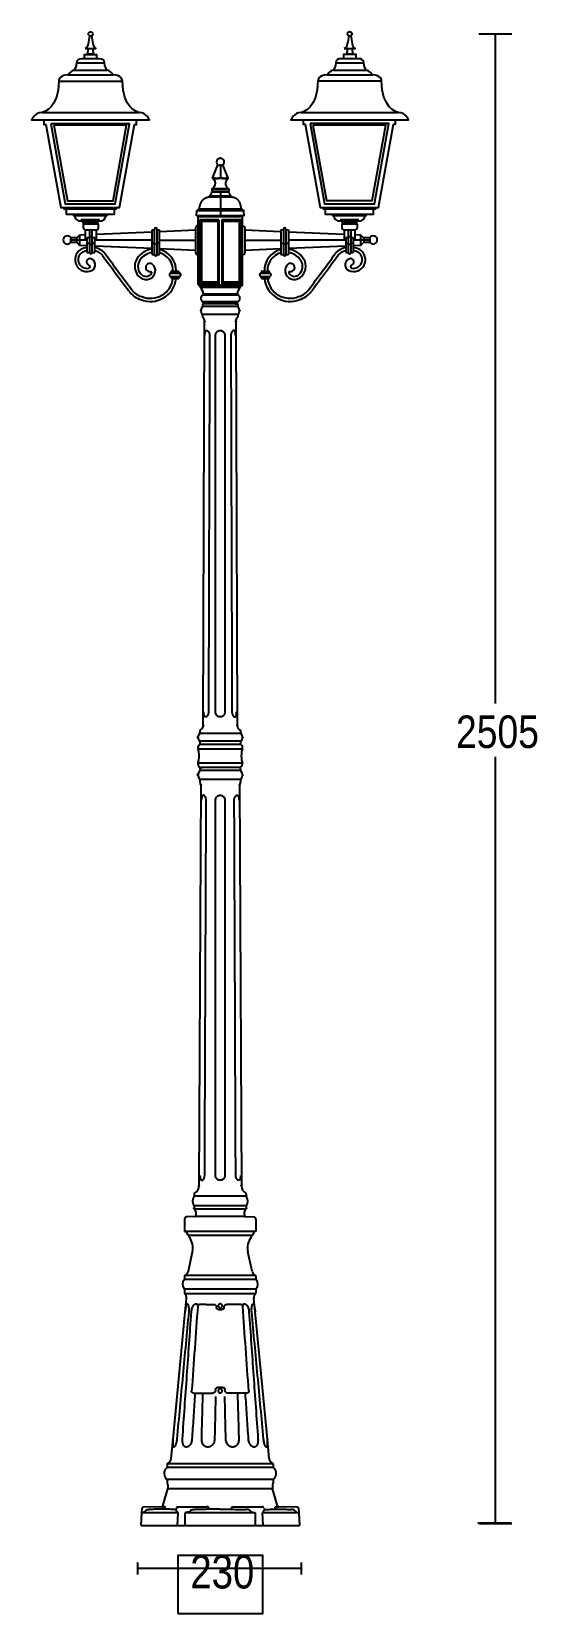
# Model space of a CAD drawing. Extents: x 0 to 119, y 0 to 373.
import ezdxf

# ---------------------------------------------------------------- set-up
doc = ezdxf.new("R2010")
doc.units = 0
doc.layers.add('LIVELLO_1', color=160, linetype='Continuous')
doc.styles.add('STD', font='txt')

# ---------------------------------------------------------------- blocks, each defined once
blk = doc.blocks.new('AI9-BLK1')
at = {"layer": 'LIVELLO_1', "color": 7}
for p, q in [((46.08, 186.04), (53.87, 186.04)), ((49.98, 186.04), (49.98, 28.03)), ((-48.75, 179.17), (-42.14, 179.17)), ((12.37, 179.19), (18.97, 179.19)), ((-50.78, 176.34), (-40.1, 176.34)), ((-49.32, 177.42), (-41.57, 177.42)), ((10.33, 176.36), (21.01, 176.36)), ((11.8, 177.44), (19.54, 177.44)), ((-52.96, 174.87), (-37.93, 174.87)), ((8.15, 174.89), (23.19, 174.89)), ((-56.93, 167.45), (-33.96, 167.45)), ((4.19, 167.47), (27.15, 167.47)), ((-16.66, 151.97), (-15.44, 155.11)), ((-14.84, 155.11), (-14.84, 152.07)), ((-13.01, 151.97), (-14.23, 155.11)), ((-16.84, 149.38), (-16.84, 148.79)), ((-12.84, 149.38), (-16.84, 149.38)), ((-12.87, 149.44), (-16.8, 149.44)), ((-16.61, 151.94), (-16.57, 152)), ((-12.84, 149.38), (-12.84, 148.79)), ((-19.83, 144.63), (-19.61, 145.71)), ((-17.49, 147.52), (-17.8, 147.41)), ((-17.49, 147.52), (-12.19, 147.52)), ((-17.42, 147.69), (-12.26, 147.69)), ((-17.42, 147.69), (-17.42, 147.59)), ((-12.25, 147.59), (-17.42, 147.59)), ((-12.28, 147.73), (-17.39, 147.73)), ((-16.85, 148.73), (-12.82, 148.73)), ((-14.84, 148.79), (-16.78, 148.79)), ((-14.84, 148.79), (-14.84, 143.07)), ((-12.89, 148.79), (-14.84, 148.79)), ((-12.26, 147.69), (-12.25, 147.59)), ((-11.87, 147.41), (-12.19, 147.52)), ((-9.85, 144.63), (-10.07, 145.71)), ((-51.73, 145.05), (-39.33, 145.05)), ((-51.23, 144.74), (-39.83, 144.74)), ((-49.5, 143.45), (-41.56, 143.45)), ((-49.23, 143.15), (-41.83, 143.15)), ((-47.73, 142.2), (-43.33, 142.2)), ((-47.27, 141.86), (-43.8, 141.86)), ((-20.49, 143.07), (-20.36, 144.29)), ((-14.84, 143.07), (-20.49, 143.07)), ((-20.29, 144.35), (-9.38, 144.35)), ((-20.1, 144.42), (-20.09, 144.5)), ((-20.1, 144.42), (-9.57, 144.42)), ((-9.58, 144.5), (-20.09, 144.5)), ((-20.06, 142.88), (-9.62, 142.88)), ((-20.06, 126.77), (-20.06, 142.88)), ((-20.02, 144.57), (-9.65, 144.57)), ((-9.75, 143.02), (-19.93, 143.02)), ((-9.85, 144.63), (-19.83, 144.63)), ((-15.17, 142.16), (-19.73, 142.16)), ((-19.27, 141.76), (-19.73, 142.16)), ((-19.73, 142.16), (-19.73, 127.03)), ((-15.17, 142.16), (-15.41, 141.76)), ((-15.17, 142.16), (-15.17, 127.03)), ((-9.19, 143.07), (-14.84, 143.07)), ((-9.95, 142.16), (-14.51, 142.16)), ((-14.27, 141.76), (-14.51, 142.16)), ((-14.51, 142.16), (-14.51, 127.03)), ((-9.95, 142.16), (-10.4, 141.76)), ((-9.75, 143.02), (-10.19, 143.07)), ((-9.95, 142.16), (-9.95, 127.03)), ((-9.62, 126.77), (-9.62, 142.88)), ((-9.57, 144.42), (-9.58, 144.5)), ((-9.19, 143.07), (-9.31, 144.29)), ((9.38, 145.07), (21.79, 145.07)), ((9.88, 144.76), (21.28, 144.76)), ((11.61, 143.47), (19.55, 143.47)), ((11.89, 143.17), (19.28, 143.17)), ((13.39, 142.22), (17.78, 142.22)), ((13.85, 141.88), (17.32, 141.88)), ((-46.64, 138.58), (-48.05, 138.52)), ((-48.05, 138.52), (-48.05, 136.09)), ((-47.15, 141.17), (-43.57, 141.17)), ((-47.15, 140.15), (-47.15, 141.17)), ((-43.64, 141.49), (-47.09, 141.49)), ((-43.72, 141.39), (-47.01, 141.39)), ((-46.01, 141.3), (-47.01, 141.39)), ((-46.84, 141.52), (-44.22, 141.52)), ((-46.78, 139.78), (-43.94, 139.78)), ((-46.64, 137.38), (-46.64, 139.78)), ((-46.01, 141.3), (-45.53, 141.3)), ((-45.65, 134.35), (-45.65, 139.78)), ((-45.65, 138.23), (-45.07, 138.23)), ((-45.53, 141.3), (-45.36, 141.3)), ((-45.36, 141.3), (-45.19, 141.3)), ((-45.19, 141.3), (-44.71, 141.3)), ((-45.07, 134.35), (-45.07, 139.78)), ((-44.71, 141.3), (-43.72, 141.39)), ((-44.08, 137.38), (-44.08, 139.78)), ((-30.96, 139.25), (-44.08, 138.69)), ((-43.57, 140.15), (-43.57, 141.17)), ((-30.96, 133.96), (-30.96, 139.74)), ((-30.96, 139.74), (-30.36, 139.74)), ((-30.36, 133.92), (-30.36, 139.96)), ((-29.78, 133.92), (-29.78, 139.96)), ((-29.78, 139.74), (-29.18, 139.74)), ((-29.18, 133.96), (-29.18, 139.74)), ((-20.66, 139.68), (-29.18, 139.32)), ((-20.66, 134.28), (-20.66, 140.33)), ((-20.29, 140.7), (-20.13, 140.7)), ((-15.41, 141.76), (-19.27, 141.76)), ((-19.27, 141.76), (-19.27, 127.44)), ((-15.41, 141.76), (-15.41, 127.44)), ((-10.4, 141.76), (-14.27, 141.76)), ((-14.27, 141.76), (-14.27, 127.44)), ((-10.4, 141.76), (-10.4, 127.44)), ((-9.62, 140.7), (-9.46, 140.7)), ((-9.09, 140.33), (-9.09, 134.28)), ((-0.57, 139.32), (-9.09, 139.68)), ((-0.57, 139.74), (0.03, 139.74)), ((-0.57, 139.74), (-0.57, 133.96)), ((0.03, 139.96), (0.03, 133.92)), ((0.61, 139.96), (0.61, 133.92)), ((0.61, 139.74), (1.21, 139.74)), ((1.21, 139.74), (1.21, 133.96)), ((14.33, 138.69), (1.21, 139.25)), ((13.82, 141.17), (13.82, 140.15)), ((13.82, 141.17), (17.4, 141.17)), ((17.35, 141.44), (13.89, 141.44)), ((17.26, 141.35), (13.98, 141.35)), ((14.97, 141.25), (13.98, 141.35)), ((14.19, 139.78), (17.03, 139.78)), ((14.27, 141.54), (16.89, 141.54)), ((14.33, 139.78), (14.33, 137.38)), ((14.97, 141.25), (15.45, 141.25)), ((15.32, 139.78), (15.32, 134.35)), ((15.32, 138.23), (15.9, 138.23)), ((15.45, 141.25), (15.62, 141.25)), ((15.62, 141.25), (15.79, 141.25)), ((15.79, 141.25), (16.27, 141.25)), ((15.9, 139.78), (15.9, 134.35)), ((16.27, 141.25), (17.26, 141.35)), ((16.88, 139.78), (16.88, 137.38)), ((18.3, 138.52), (16.88, 138.58)), ((17.4, 141.17), (17.4, 140.15)), ((18.3, 136.09), (18.3, 138.52)), ((-50.14, 137.94), (-48.72, 137.94)), ((-50.14, 136.82), (-50.14, 137.94)), ((-50.14, 137.38), (-46.25, 137.38)), ((-50.14, 136.82), (-48.72, 136.82)), ((-48.72, 136.82), (-48.72, 137.94)), ((-46.25, 136.02), (-48.05, 136.09)), ((-46.25, 134.39), (-46.25, 137.93)), ((-46.25, 137.93), (-45.65, 137.93)), ((-46.25, 136.62), (-45.65, 136.62)), ((-46.25, 134.39), (-45.65, 134.39)), ((-45.65, 136.42), (-45.07, 136.42)), ((-45.07, 137.93), (-44.47, 137.93)), ((-45.07, 136.62), (-44.47, 136.62)), ((-45.07, 134.39), (-44.47, 134.39)), ((-44.47, 134.39), (-44.47, 137.93)), ((-44.47, 137.38), (-30.96, 137.38)), ((-30.96, 135.37), (-44.47, 135.94)), ((-30.96, 136.61), (-30.36, 136.61)), ((-30.36, 136.44), (-29.78, 136.44)), ((-29.78, 136.61), (-29.18, 136.61)), ((-29.18, 137.31), (-20.66, 137.31)), ((-20.66, 134.92), (-29.18, 135.29)), ((-9.09, 137.31), (-0.57, 137.31)), ((-0.57, 135.29), (-9.09, 134.92)), ((-0.57, 136.61), (0.03, 136.61)), ((0.03, 136.44), (0.61, 136.44)), ((0.61, 136.61), (1.21, 136.61)), ((1.21, 137.38), (14.72, 137.38)), ((14.72, 135.94), (1.21, 135.37)), ((14.72, 137.93), (15.32, 137.93)), ((14.72, 137.93), (14.72, 134.39)), ((14.72, 136.62), (15.32, 136.62)), ((14.72, 134.39), (15.32, 134.39)), ((15.32, 136.42), (15.9, 136.42)), ((15.9, 137.93), (16.5, 137.93)), ((15.9, 136.62), (16.5, 136.62)), ((15.9, 134.39), (16.5, 134.39)), ((16.5, 137.93), (16.5, 134.39)), ((16.5, 137.38), (20.39, 137.38)), ((18.3, 136.09), (16.5, 136.02)), ((18.97, 137.94), (18.97, 136.82)), ((18.97, 137.94), (20.39, 137.94)), ((18.97, 136.82), (20.39, 136.82)), ((20.39, 137.94), (20.39, 136.82)), ((-30.96, 133.96), (-30.36, 133.96)), ((-29.78, 133.96), (-29.18, 133.96)), ((-20.29, 133.91), (-20.13, 133.91)), ((-9.62, 133.91), (-9.46, 133.91)), ((-0.57, 133.96), (0.03, 133.96)), ((0.61, 133.96), (1.21, 133.96)), ((-26.46, 129.58), (-26.46, 129.84)), ((-26.46, 129.58), (-24.55, 129.58)), ((-26.46, 128.77), (-24.55, 128.77)), ((-26.46, 128.51), (-26.46, 128.77)), ((-26.27, 130.03), (-24.74, 130.03)), ((-26.27, 128.32), (-24.74, 128.32)), ((-24.55, 129.58), (-24.55, 129.84)), ((-24.55, 128.51), (-24.55, 128.77)), ((-19.27, 127.44), (-19.73, 127.03)), ((-15.17, 127.03), (-19.73, 127.03)), ((-15.41, 127.44), (-19.27, 127.44)), ((-15.17, 127.03), (-15.41, 127.44)), ((-14.27, 127.44), (-14.51, 127.03)), ((-9.95, 127.03), (-14.51, 127.03)), ((-10.4, 127.44), (-14.27, 127.44)), ((-9.95, 127.03), (-10.4, 127.44)), ((-5.2, 129.84), (-5.2, 129.58)), ((-5.2, 129.58), (-3.3, 129.58)), ((-5.2, 128.77), (-5.2, 128.51)), ((-5.2, 128.77), (-3.3, 128.77)), ((-5.02, 130.03), (-3.48, 130.03)), ((-5.02, 128.32), (-3.48, 128.32)), ((-3.3, 129.84), (-3.3, 129.58)), ((-3.3, 128.77), (-3.3, 128.51)), ((-20.06, 126.77), (-9.62, 126.77)), ((-9.75, 126.63), (-19.93, 126.63)), ((-19.93, 126.63), (-19.77, 126.62)), ((-19.63, 126.48), (-10.05, 126.48)), ((-19.63, 126.33), (-19.63, 126.48)), ((-10.05, 126.33), (-19.63, 126.33)), ((-19.58, 126.22), (-10.09, 126.22)), ((-18.93, 124.44), (-10.75, 124.44)), ((-10.83, 124.57), (-18.84, 124.57)), ((-10.05, 126.33), (-10.05, 126.48)), ((-9.75, 126.63), (-9.9, 126.62)), ((-19.06, 122.08), (-19.06, 121.66)), ((-10.69, 121.66), (-19.06, 121.66)), ((-10.69, 119.78), (-19.06, 119.78)), ((-19.06, 119.78), (-19.06, 119.26)), ((-10.75, 122.79), (-18.93, 122.79)), ((-18.45, 122.33), (-18.85, 122.29)), ((-18.84, 122.66), (-10.83, 122.66)), ((-18.84, 122.52), (-18.84, 122.66)), ((-10.83, 122.52), (-18.84, 122.52)), ((-18.71, 122.38), (-10.96, 122.38)), ((-18.71, 122.38), (-18.13, 122.33)), ((-11.3, 122.33), (-18.45, 122.33)), ((-11.3, 122.33), (-10.9, 122.29)), ((-10.83, 122.52), (-10.83, 122.66)), ((-10.69, 122.08), (-10.69, 121.66)), ((-10.69, 119.78), (-10.69, 119.26)), ((-18.88, 22.81), (-18.56, 118.2)), ((-11.19, 118.2), (-10.87, 22.81)), ((-10.01, 20.95), (-19.74, 20.95)), ((-10.01, 19.14), (-19.74, 19.14)), ((-19.67, 21.58), (-19.67, 21.11)), ((-19.67, 18.98), (-19.67, 18.49)), ((-10.09, 21.58), (-10.09, 21.11)), ((-10.09, 18.98), (-10.09, 18.49)), ((-20.11, 17.33), (-9.64, 17.33)), ((-9.99, 18.32), (-19.76, 18.32)), ((49.98, 15.4), (49.98, -165.43)), ((-20.09, 13.99), (-9.66, 13.99)), ((-19.67, 12.64), (-19.67, 12.24)), ((-10.09, 12.24), (-19.67, 12.24)), ((-19.45, 12.85), (-19.17, 12.88)), ((-10.42, 12.88), (-19.33, 12.88)), ((-10.59, 12.88), (-19.17, 12.88)), ((-10.3, 12.85), (-10.59, 12.88)), ((-10.09, 12.64), (-10.09, 12.24)), ((-19.45, 8.82), (-19.88, -85.8)), ((-19.67, 10.11), (-19.67, 9.56)), ((-10.09, 10.11), (-19.67, 10.11)), ((-10.3, 8.82), (-9.87, -85.8)), ((-10.09, 10.11), (-10.09, 9.56)), ((-21.03, -87.73), (-21.03, -88.24)), ((-8.73, -88.24), (-21.03, -88.24)), ((-8.73, -87.73), (-8.73, -88.24)), ((-20.83, -93.06), (-22.85, -93.13)), ((-21.03, -90.53), (-21.03, -91.09)), ((-8.73, -90.53), (-21.03, -90.53)), ((-20.97, -91.23), (-8.79, -91.23)), ((-19.91, -93.06), (-20.83, -93.06)), ((-9.85, -93.06), (-19.91, -93.06)), ((-8.92, -93.06), (-9.85, -93.06)), ((-8.92, -93.06), (-6.9, -93.13)), ((-8.73, -90.53), (-8.73, -91.09)), ((-23.28, -93.56), (-23.28, -96.57)), ((-23.28, -96.57), (-23.21, -96.57)), ((-14.88, -96.57), (-23.21, -96.57)), ((-22.77, -96.99), (-22.77, -96.57)), ((-6.98, -96.57), (-22.77, -96.57)), ((-6.61, -96.57), (-14.88, -96.57)), ((-6.98, -96.99), (-6.98, -96.57)), ((-6.47, -96.57), (-6.61, -96.57)), ((-6.47, -93.56), (-6.47, -96.57)), ((-7.44, -97.53), (-22.31, -97.53)), ((-22.38, -105.95), (-21.41, -101.36)), ((-7.37, -105.95), (-8.34, -101.36)), ((-23.31, -107.2), (-23.31, -107.91)), ((-6.44, -107.91), (-23.31, -107.91)), ((-6.6, -106.94), (-23.16, -106.94)), ((-6.44, -107.2), (-6.44, -107.91)), ((-23.31, -110.11), (-23.31, -111.03)), ((-23.31, -110.11), (-6.44, -110.11)), ((-6.52, -111.23), (-23.23, -111.23)), ((-6.44, -110.11), (-6.44, -111.03)), ((-26, -145.57), (-23.11, -115.52)), ((-23.11, -115.52), (-22.8, -112.39)), ((-15.33, -114.94), (-14.67, -114.94)), ((-14.67, -114.94), (-14.42, -114.94)), ((-12.3, -113.75), (-13.28, -113.75)), ((-9.99, -113.75), (-10.97, -113.75)), ((-6.64, -115.52), (-6.95, -112.39)), ((-3.75, -145.57), (-6.64, -115.52)), ((-14.34, -133.33), (-15.42, -133.33)), ((-8.55, -134.69), (-8.93, -134.69)), ((-26.44, -150.13), (-26, -145.57)), ((-3.31, -150.13), (-3.75, -145.57)), ((-27.39, -151.53), (-27.39, -152.21)), ((-2.36, -152.21), (-27.39, -152.21)), ((-27.23, -151.28), (-2.52, -151.28)), ((-2.36, -151.53), (-2.36, -152.21)), ((-2.36, -155.07), (-27.39, -155.07)), ((-27.39, -155.07), (-27.39, -155.85)), ((-2.36, -155.07), (-2.36, -155.85)), ((-28.39, -161.3), (-27.23, -157.25)), ((-2.52, -157.25), (-27.23, -157.25)), ((-1.36, -161.3), (-2.52, -157.25)), ((-33.54, -165.93), (-33.38, -162.95)), ((-33.38, -162.95), (-33.32, -161.85)), ((-24.85, -162.95), (-33.38, -162.95)), ((-28.66, -161.51), (-32.99, -161.58)), ((-28.66, -161.51), (-28.1, -161.51)), ((-24.85, -162.95), (-24.99, -165.93)), ((-24.86, -161.51), (-18.11, -161.51)), ((-14.88, -162.95), (-23.14, -162.95)), ((-23.14, -165.93), (-23.14, -162.95)), ((-17.62, -161.77), (-17.62, -162.11)), ((-6.62, -162.95), (-14.88, -162.95)), ((-12.13, -162.11), (-12.13, -161.77)), ((-11.64, -161.51), (-4.89, -161.51)), ((-6.62, -162.95), (-6.62, -165.93)), ((-4.76, -165.93), (-4.89, -162.95)), ((3.63, -162.95), (-4.89, -162.95)), ((-1.65, -161.51), (-1.09, -161.51)), ((3.24, -161.58), (-1.09, -161.51)), ((3.57, -161.85), (3.63, -162.95)), ((3.63, -162.95), (3.79, -165.93)), ((-33.54, -165.93), (-14.88, -165.93)), ((-14.88, -165.93), (3.79, -165.93)), ((45.91, -165.33), (53.71, -165.33)), ((46.08, -165.42), (53.87, -165.42)), ((-34.37, -174.67), (-34.37, -177.46)), ((4.23, -174.67), (4.23, -177.46)), ((4.23, -176.06), (-34.37, -176.06))]:
    blk.add_line(p, q, dxfattribs=at)
for points in [[(-46.86, 180.12), (-46.86, 181.16), (-45.46, 181.16), (-44.03, 181.16), (-44.03, 180.12)], [(14.26, 180.13), (14.26, 181.18), (15.65, 181.18), (17.08, 181.18), (17.08, 180.13)], [(-15.44, 155.11), (-15.41, 155.1), (-15.37, 155.08), (-15.34, 155.07), (-15.3, 155.06), (-15.26, 155.05), (-15.22, 155.05), (-15.18, 155.04), (-15.13, 155.04), (-15.09, 155.05), (-15.05, 155.05), (-15, 155.06), (-14.96, 155.07), (-14.92, 155.08), (-14.88, 155.1), (-14.84, 155.11)], [(-14.84, 155.11), (-14.8, 155.1), (-14.77, 155.08), (-14.73, 155.08), (-14.7, 155.06), (-14.66, 155.06), (-14.63, 155.05), (-14.59, 155.05), (-14.55, 155.04), (-14.52, 155.04), (-14.48, 155.04), (-14.45, 155.05), (-14.42, 155.05), (-14.39, 155.06), (-14.35, 155.06), (-14.32, 155.08), (-14.29, 155.08), (-14.26, 155.1), (-14.23, 155.11)], [(-16.61, 152.1), (-16.49, 152.07), (-16.37, 152.04), (-16.25, 152.02), (-16.13, 152), (-16.02, 151.99), (-15.91, 151.98), (-15.8, 151.97), (-15.7, 151.97), (-15.59, 151.98), (-15.47, 151.99), (-15.35, 152), (-15.23, 152.02), (-15.11, 152.04), (-14.97, 152.07), (-14.84, 152.1)], [(-16.61, 152.1), (-16.61, 152.1), (-16.61, 152.09), (-16.61, 152.08), (-16.61, 152.08), (-16.61, 152.07), (-16.61, 152.06), (-16.61, 152.05), (-16.61, 152.05), (-16.61, 152.04), (-16.6, 152.03), (-16.6, 152.03), (-16.59, 152.02), (-16.59, 152.02), (-16.58, 152.01), (-16.57, 152)], [(-16.57, 152), (-16.5, 151.99), (-16.42, 151.97), (-16.34, 151.95), (-16.26, 151.94), (-16.18, 151.93), (-16.1, 151.91), (-16.03, 151.9), (-15.95, 151.89), (-15.86, 151.89), (-15.78, 151.89), (-15.7, 151.89), (-15.61, 151.89), (-15.53, 151.89), (-15.44, 151.9), (-15.36, 151.91), (-15.27, 151.93), (-15.18, 151.94), (-15.1, 151.95), (-15.01, 151.97), (-14.92, 151.99), (-14.84, 152)], [(-14.84, 152.1), (-14.7, 152.07), (-14.57, 152.04), (-14.44, 152.02), (-14.32, 152), (-14.2, 151.99), (-14.09, 151.98), (-13.98, 151.97), (-13.87, 151.97), (-13.76, 151.98), (-13.66, 151.99), (-13.54, 152), (-13.43, 152.02), (-13.31, 152.04), (-13.19, 152.07), (-13.07, 152.1)], [(-14.84, 152), (-14.75, 151.99), (-14.66, 151.97), (-14.58, 151.95), (-14.49, 151.94), (-14.41, 151.93), (-14.32, 151.91), (-14.23, 151.9), (-14.15, 151.89), (-14.06, 151.89), (-13.98, 151.89), (-13.9, 151.89), (-13.81, 151.89), (-13.73, 151.89), (-13.65, 151.9), (-13.57, 151.91), (-13.49, 151.93), (-13.41, 151.94), (-13.33, 151.95), (-13.26, 151.97), (-13.18, 151.99), (-13.1, 152)], [(-13.07, 152.1), (-13.06, 152.1), (-13.06, 152.09), (-13.06, 152.08), (-13.06, 152.08), (-13.06, 152.07), (-13.06, 152.06), (-13.06, 152.05), (-13.07, 152.05), (-13.07, 152.04), (-13.07, 152.03), (-13.08, 152.03), (-13.08, 152.02), (-13.09, 152.02), (-13.1, 152.01), (-13.1, 152)], [(-13.1, 151.99), (-13.07, 151.94), (-13.06, 151.93), (-13.05, 151.91)], [(-19.93, 143.02), (-19.48, 143.07), (-10.19, 143.07)], [(-10.96, 122.38), (-11.55, 122.33), (-18.13, 122.33)], [(-19.74, -113.74), (-19.68, -113.74), (-19.62, -113.74)], [(-10.97, -113.75), (-12.01, -113.75), (-12.3, -113.75)], [(-21.01, -134.71), (-20.91, -134.71), (-20.82, -134.71)], [(-19.17, -134.7), (-19.13, -134.7), (-19.08, -134.7), (-19.02, -134.7), (-18.95, -134.7)], [(-8.93, -134.69), (-10.8, -134.69), (-13.06, -134.69)], [(-25.37, -162.12), (-25.4, -162.12), (-25.44, -162.12)], [(-4.38, -162.12), (-4.35, -162.12), (-4.32, -162.12)]]:
    blk.add_lwpolyline(points, dxfattribs=at)
for points in [[(-44.74, 181.19), (-46.14, 181.19), (-45.91, 182.55), (-44.98, 182.55)], [(16.37, 181.2), (14.97, 181.2), (15.2, 182.57), (16.14, 182.57)], [(-54.81, 164.8), (-51.43, 145.92), (-39.64, 145.92), (-36.25, 164.8)], [(-54.12, 164.43), (-50.92, 146.64), (-40.14, 146.64), (-36.94, 164.43)], [(6.3, 164.82), (9.69, 145.94), (21.48, 145.94), (24.86, 164.82)], [(6.99, 164.45), (10.19, 146.66), (20.98, 146.66), (24.17, 164.45)], [(-24.91, -186.66), (-4.84, -186.66), (-4.84, -173.04), (-24.91, -173.04)]]:
    blk.add_lwpolyline(points, close=True, dxfattribs=at)
for centre, radius in [((-45.44, 185.98), 0.525), ((15.67, 186), 0.525), ((-10.89, 122.33), 0.0652), ((-18.56, 118.16), 0.0661), ((-11.19, 118.16), 0.0653), ((-18.88, 22.81), 0.0657), ((-10.87, 22.81), 0.0657), ((-10.3, 8.82), 0.0661), ((-10.08, 10.11), 0.0661), ((-19.88, -85.8), 0.0661), ((-21.03, -91.09), 0.0661)]:
    blk.add_circle(centre, radius, dxfattribs=at)
for centre, major_axis, ratio in [((-14.84, 156.65), (0.0004, -0.0656), 0.980294), ((-19.42, 120.72), (0.0665, 0), 0.961925), ((-19.06, 119.78), (-0.0008, -0.0674), 0.988426), ((-18.85, 122.29), (-0.0013, -0.0691), 0.943725), ((-10.69, 119.78), (0.0026, -0.0674), 0.986487), ((-10.33, 120.72), (0.0661, 0), 0.967954), ((-20.15, 20.05), (0.0669, 0), 0.958069), ((-19.67, 21.11), (0.0004, -0.0675), 0.952787), ((-10.08, 21.11), (-0.0014, -0.0675), 0.979388), ((-9.61, 20.05), (0.0657, 0), 0.975487), ((-20.15, 11.18), (0.0013, -0.0691), 0.968659), ((-19.45, 12.85), (0.0674, 0), 0.973483), ((-19.33, 12.88), (0.0661, 0), 0.96637), ((-9.61, 11.17), (0.0657, 0), 0.972866), ((-19.67, 10.11), (0.0004, -0.0658), 0.977728), ((-19.45, 8.83), (0.0674, 0), 0.947948), ((-9.87, -85.76), (0.0009, -0.0675), 0.985872), ((-22.85, -93.13), (-0.0025, -0.0692), 0.935959), ((-8.72, -91.09), (0.0674, 0), 0.976103)]:
    blk.add_ellipse(centre, major_axis=major_axis, ratio=ratio, dxfattribs=at)
for points, knots in [([(-46.72, 182.55), (-46.1, 182.55), (-45.88, 184.4), (-45.69, 185.52), (-45.62, 185.48), (-45.53, 185.46), (-45.44, 185.46), (-45.33, 185.46), (-45.22, 185.5), (-45.14, 185.56), (-44.94, 184.44), (-44.8, 182.55), (-44.17, 182.55), (-44.17, 182.55), (-46.72, 182.55), (-46.72, 182.55)], [0, 0, 0, 0, 1, 1, 1, 2, 2, 2, 3, 3, 3, 4, 4, 4, 5, 5, 5, 5]), ([(14.39, 182.57), (15.02, 182.57), (15.24, 184.42), (15.42, 185.54), (15.49, 185.5), (15.58, 185.48), (15.67, 185.48), (15.78, 185.48), (15.89, 185.52), (15.98, 185.58), (16.17, 184.46), (16.31, 182.57), (16.94, 182.57), (16.94, 182.57), (14.39, 182.57), (14.39, 182.57)], [0, 0, 0, 0, 1, 1, 1, 2, 2, 2, 3, 3, 3, 4, 4, 4, 5, 5, 5, 5]), ([(-45.44, 165.7), (-45.44, 165.7), (-59.34, 165.7), (-59.34, 165.7), (-59.34, 165.7), (-58.58, 167.45), (-56.93, 167.45), (-56.41, 167.45), (-52.96, 168.59), (-52.96, 174.87), (-52.96, 174.87), (-52.91, 176.34), (-50.78, 176.34), (-50.78, 176.34), (-49.98, 177.42), (-49.32, 177.42), (-49.32, 177.42), (-48.75, 178.27), (-48.75, 179.17), (-48.75, 179.83), (-48.26, 180.12), (-47.47, 180.12), (-47.47, 180.12), (-45.44, 180.12), (-45.44, 180.12), (-45.44, 180.12), (-43.42, 180.12), (-43.42, 180.12), (-42.62, 180.12), (-42.14, 179.83), (-42.14, 179.17), (-42.14, 178.27), (-41.57, 177.42), (-41.57, 177.42), (-40.91, 177.42), (-40.1, 176.34), (-40.1, 176.34), (-37.97, 176.34), (-37.93, 174.87), (-37.93, 174.87), (-37.93, 168.59), (-34.48, 167.45), (-33.96, 167.45), (-32.31, 167.45), (-31.55, 165.7), (-31.55, 165.7), (-31.55, 165.7), (-45.44, 165.7), (-45.44, 165.7)], [0, 0, 0, 0, 1, 1, 1, 2, 2, 2, 3, 3, 3, 4, 4, 4, 5, 5, 5, 6, 6, 6, 7, 7, 7, 8, 8, 8, 9, 9, 9, 10, 10, 10, 11, 11, 11, 12, 12, 12, 13, 13, 13, 14, 14, 14, 15, 15, 15, 16, 16, 16, 16]), ([(15.67, 165.72), (15.67, 165.72), (1.77, 165.72), (1.77, 165.72), (1.77, 165.72), (2.53, 167.47), (4.19, 167.47), (4.71, 167.47), (8.15, 168.6), (8.15, 174.89), (8.15, 174.89), (8.2, 176.36), (10.33, 176.36), (10.33, 176.36), (11.14, 177.44), (11.8, 177.44), (11.8, 177.44), (12.37, 178.29), (12.37, 179.19), (12.37, 179.85), (12.85, 180.13), (13.64, 180.13), (13.64, 180.13), (15.67, 180.13), (15.67, 180.13), (15.67, 180.13), (17.69, 180.13), (17.69, 180.13), (18.49, 180.13), (18.97, 179.85), (18.97, 179.19), (18.97, 178.29), (19.54, 177.44), (19.54, 177.44), (20.2, 177.44), (21.01, 176.36), (21.01, 176.36), (23.14, 176.36), (23.19, 174.89), (23.19, 174.89), (23.19, 168.6), (26.63, 167.47), (27.15, 167.47), (28.81, 167.47), (29.56, 165.72), (29.56, 165.72), (29.56, 165.72), (15.67, 165.72), (15.67, 165.72)], [0, 0, 0, 0, 1, 1, 1, 2, 2, 2, 3, 3, 3, 4, 4, 4, 5, 5, 5, 6, 6, 6, 7, 7, 7, 8, 8, 8, 9, 9, 9, 10, 10, 10, 11, 11, 11, 12, 12, 12, 13, 13, 13, 14, 14, 14, 15, 15, 15, 16, 16, 16, 16]), ([(-56.43, 165.64), (-56.43, 165.64), (-56.43, 164.65), (-56.43, 164.65), (-56.43, 164.65), (-55.97, 164.65), (-55.97, 164.65), (-55.97, 164.65), (-52.43, 145.05), (-52.43, 145.05), (-52.43, 145.05), (-51.73, 145.05), (-51.73, 145.05), (-51.73, 145.05), (-51.73, 144.74), (-51.73, 144.74), (-51.73, 144.74), (-51.23, 144.74), (-51.23, 144.74), (-51.23, 144.74), (-51.23, 143.45), (-51.23, 143.45), (-51.23, 143.45), (-49.5, 143.45), (-49.5, 143.45), (-49.5, 143.45), (-49.5, 143.15), (-49.5, 143.15), (-49.5, 143.15), (-49.23, 143.15), (-49.23, 143.15), (-49.23, 143.15), (-49.15, 142.2), (-48.3, 141.86), (-48.3, 141.86), (-47.27, 141.86), (-47.27, 141.86), (-47.27, 141.86), (-47.27, 141.52), (-47.27, 141.52), (-47.27, 141.52), (-46.84, 141.52), (-46.84, 141.52)], [0, 0, 0, 0, 1, 1, 1, 2, 2, 2, 3, 3, 3, 4, 4, 4, 5, 5, 5, 6, 6, 6, 7, 7, 7, 8, 8, 8, 9, 9, 9, 10, 10, 10, 11, 11, 11, 12, 12, 12, 13, 13, 13, 14, 14, 14, 14]), ([(-44.22, 141.52), (-44.22, 141.52), (-43.8, 141.52), (-43.8, 141.52), (-43.8, 141.52), (-43.8, 141.86), (-43.8, 141.86), (-43.8, 141.86), (-42.76, 141.86), (-42.76, 141.86), (-41.91, 142.2), (-41.83, 143.15), (-41.83, 143.15), (-41.83, 143.15), (-41.56, 143.15), (-41.56, 143.15), (-41.56, 143.15), (-41.56, 143.45), (-41.56, 143.45), (-41.56, 143.45), (-39.83, 143.45), (-39.83, 143.45), (-39.83, 143.45), (-39.83, 144.74), (-39.83, 144.74), (-39.83, 144.74), (-39.33, 144.74), (-39.33, 144.74), (-39.33, 144.74), (-39.33, 145.05), (-39.33, 145.05), (-39.33, 145.05), (-38.64, 145.05), (-38.64, 145.05), (-38.64, 145.05), (-35.09, 164.65), (-35.09, 164.65), (-35.09, 164.65), (-34.63, 164.65), (-34.63, 164.65), (-34.63, 164.65), (-34.63, 165.64), (-34.63, 165.64)], [0, 0, 0, 0, 1, 1, 1, 2, 2, 2, 3, 3, 3, 4, 4, 4, 5, 5, 5, 6, 6, 6, 7, 7, 7, 8, 8, 8, 9, 9, 9, 10, 10, 10, 11, 11, 11, 12, 12, 12, 13, 13, 13, 14, 14, 14, 14]), ([(4.68, 165.66), (4.68, 165.66), (4.68, 164.67), (4.68, 164.67), (4.68, 164.67), (5.15, 164.67), (5.15, 164.67), (5.15, 164.67), (8.69, 145.07), (8.69, 145.07), (8.69, 145.07), (9.38, 145.07), (9.38, 145.07), (9.38, 145.07), (9.38, 144.76), (9.38, 144.76), (9.38, 144.76), (9.88, 144.76), (9.88, 144.76), (9.88, 144.76), (9.88, 143.47), (9.88, 143.47), (9.88, 143.47), (11.61, 143.47), (11.61, 143.47), (11.61, 143.47), (11.61, 143.17), (11.61, 143.17), (11.61, 143.17), (11.89, 143.17), (11.89, 143.17), (11.89, 143.17), (11.96, 142.22), (12.81, 141.88), (12.81, 141.88), (13.85, 141.88), (13.85, 141.88), (13.85, 141.88), (13.85, 141.54), (13.85, 141.54), (13.85, 141.54), (14.27, 141.54), (14.27, 141.54)], [0, 0, 0, 0, 1, 1, 1, 2, 2, 2, 3, 3, 3, 4, 4, 4, 5, 5, 5, 6, 6, 6, 7, 7, 7, 8, 8, 8, 9, 9, 9, 10, 10, 10, 11, 11, 11, 12, 12, 12, 13, 13, 13, 14, 14, 14, 14]), ([(16.89, 141.54), (16.89, 141.54), (17.32, 141.54), (17.32, 141.54), (17.32, 141.54), (17.32, 141.88), (17.32, 141.88), (17.32, 141.88), (18.36, 141.88), (18.36, 141.88), (19.2, 142.22), (19.28, 143.17), (19.28, 143.17), (19.28, 143.17), (19.55, 143.17), (19.55, 143.17), (19.55, 143.17), (19.55, 143.47), (19.55, 143.47), (19.55, 143.47), (21.28, 143.47), (21.28, 143.47), (21.28, 143.47), (21.28, 144.76), (21.28, 144.76), (21.28, 144.76), (21.79, 144.76), (21.79, 144.76), (21.79, 144.76), (21.79, 145.07), (21.79, 145.07), (21.79, 145.07), (22.47, 145.07), (22.47, 145.07), (22.47, 145.07), (26.02, 164.67), (26.02, 164.67), (26.02, 164.67), (26.48, 164.67), (26.48, 164.67), (26.48, 164.67), (26.48, 165.66), (26.48, 165.66)], [0, 0, 0, 0, 1, 1, 1, 2, 2, 2, 3, 3, 3, 4, 4, 4, 5, 5, 5, 6, 6, 6, 7, 7, 7, 8, 8, 8, 9, 9, 9, 10, 10, 10, 11, 11, 11, 12, 12, 12, 13, 13, 13, 14, 14, 14, 14]), ([(-14.2, 155.04), (-13.83, 155.39), (-13.81, 155.98), (-14.16, 156.36), (-14.51, 156.74), (-15.1, 156.76), (-15.47, 156.4), (-15.85, 156.05), (-15.86, 155.47), (-15.52, 155.09), (-15.5, 155.08), (-15.49, 155.06), (-15.47, 155.04)], [0, 0, 0, 0, 1, 1, 1, 2, 2, 2, 3, 3, 3, 4, 4, 4, 4]), ([(-16.8, 149.44), (-16.1, 149.8), (-15.82, 150.66), (-16.18, 151.37), (-16.29, 151.57), (-16.44, 151.75), (-16.64, 151.89)], [0, 0, 0, 0, 1, 1, 1, 2, 2, 2, 2]), ([(-13.04, 151.89), (-13.69, 151.43), (-13.85, 150.54), (-13.39, 149.89), (-13.26, 149.7), (-13.08, 149.55), (-12.87, 149.44)], [0, 0, 0, 0, 1, 1, 1, 2, 2, 2, 2]), ([(-17.8, 147.41), (-17.85, 147.4), (-17.91, 147.39), (-17.96, 147.37), (-18.02, 147.35), (-18.08, 147.33), (-18.13, 147.31), (-18.19, 147.29), (-18.25, 147.27), (-18.3, 147.25), (-18.36, 147.22), (-18.42, 147.2), (-18.47, 147.17), (-18.52, 147.14), (-18.57, 147.11), (-18.62, 147.08), (-18.67, 147.05), (-18.72, 147.01), (-18.77, 146.98), (-18.81, 146.94), (-18.86, 146.91), (-18.9, 146.88), (-18.94, 146.84), (-18.98, 146.8), (-19.03, 146.76), (-19.06, 146.73), (-19.09, 146.69), (-19.13, 146.65), (-19.16, 146.61), (-19.2, 146.58), (-19.23, 146.53), (-19.26, 146.48), (-19.3, 146.43), (-19.34, 146.37), (-19.37, 146.32), (-19.41, 146.26), (-19.44, 146.19), (-19.47, 146.12), (-19.51, 146.05), (-19.54, 145.97), (-19.57, 145.89), (-19.58, 145.8), (-19.61, 145.71)], [0, 0, 0, 0, 1, 1, 1, 2, 2, 2, 3, 3, 3, 4, 4, 4, 5, 5, 5, 6, 6, 6, 7, 7, 7, 8, 8, 8, 9, 9, 9, 10, 10, 10, 11, 11, 11, 12, 12, 12, 13, 13, 13, 14, 14, 14, 14]), ([(-10.07, 145.71), (-10.09, 145.8), (-10.11, 145.89), (-10.14, 145.97), (-10.17, 146.05), (-10.2, 146.12), (-10.24, 146.19), (-10.27, 146.26), (-10.3, 146.32), (-10.33, 146.37), (-10.37, 146.43), (-10.41, 146.48), (-10.45, 146.53), (-10.48, 146.58), (-10.51, 146.61), (-10.55, 146.65), (-10.58, 146.69), (-10.61, 146.73), (-10.65, 146.76), (-10.69, 146.8), (-10.73, 146.84), (-10.77, 146.88), (-10.82, 146.91), (-10.86, 146.94), (-10.9, 146.98), (-10.95, 147.01), (-11, 147.05), (-11.05, 147.08), (-11.1, 147.11), (-11.16, 147.14), (-11.21, 147.17), (-11.26, 147.2), (-11.32, 147.22), (-11.37, 147.25), (-11.43, 147.27), (-11.48, 147.29), (-11.55, 147.31), (-11.6, 147.33), (-11.65, 147.35), (-11.71, 147.37), (-11.77, 147.39), (-11.82, 147.4), (-11.87, 147.41)], [0, 0, 0, 0, 1, 1, 1, 2, 2, 2, 3, 3, 3, 4, 4, 4, 5, 5, 5, 6, 6, 6, 7, 7, 7, 8, 8, 8, 9, 9, 9, 10, 10, 10, 11, 11, 11, 12, 12, 12, 13, 13, 13, 14, 14, 14, 14]), ([(-50.14, 137.94), (-50.38, 138.29), (-50.83, 138.44), (-51.23, 138.31), (-51.64, 138.18), (-51.92, 137.81), (-51.92, 137.38), (-51.92, 136.95), (-51.64, 136.57), (-51.23, 136.45), (-50.83, 136.31), (-50.38, 136.46), (-50.14, 136.82)], [0, 0, 0, 0, 1, 1, 1, 2, 2, 2, 3, 3, 3, 4, 4, 4, 4]), ([(-45.53, 141.3), (-45.53, 141.3), (-45.53, 141.3), (-45.53, 141.3), (-45.53, 141.3), (-45.53, 141.3), (-45.53, 141.3), (-45.53, 141.3), (-45.53, 141.3), (-45.53, 141.3)], [0, 0, 0, 0, 1, 1, 1, 2, 2, 2, 3, 3, 3, 3]), ([(-45.36, 141.3), (-45.36, 141.3), (-45.36, 141.3), (-45.36, 141.3), (-45.36, 141.3), (-45.36, 141.3), (-45.36, 141.3), (-45.36, 141.3), (-45.36, 141.3), (-45.36, 141.3)], [0, 0, 0, 0, 1, 1, 1, 2, 2, 2, 3, 3, 3, 3]), ([(-29.78, 139.96), (-29.78, 140.11), (-29.91, 140.24), (-30.07, 140.24), (-30.23, 140.24), (-30.36, 140.11), (-30.36, 139.96)], [0, 0, 0, 0, 1, 1, 1, 2, 2, 2, 2]), ([(-20.29, 140.7), (-20.39, 140.7), (-20.48, 140.66), (-20.55, 140.59), (-20.62, 140.52), (-20.66, 140.43), (-20.66, 140.33)], [0, 0, 0, 0, 1, 1, 1, 2, 2, 2, 2]), ([(0.61, 139.96), (0.61, 140.11), (0.48, 140.24), (0.32, 140.24), (0.16, 140.24), (0.03, 140.11), (0.03, 139.96)], [0, 0, 0, 0, 1, 1, 1, 2, 2, 2, 2]), ([(15.45, 141.25), (15.45, 141.25), (15.45, 141.25), (15.45, 141.25), (15.45, 141.25), (15.45, 141.26), (15.45, 141.26), (15.45, 141.26), (15.45, 141.26), (15.45, 141.25)], [0, 0, 0, 0, 1, 1, 1, 2, 2, 2, 3, 3, 3, 3]), ([(15.62, 141.25), (15.62, 141.25), (15.62, 141.25), (15.62, 141.25), (15.62, 141.25), (15.62, 141.26), (15.62, 141.26), (15.62, 141.26), (15.62, 141.26), (15.62, 141.25)], [0, 0, 0, 0, 1, 1, 1, 2, 2, 2, 3, 3, 3, 3]), ([(20.39, 136.82), (20.63, 136.46), (21.08, 136.31), (21.48, 136.45), (21.89, 136.57), (22.17, 136.95), (22.17, 137.38), (22.17, 137.81), (21.89, 138.18), (21.48, 138.31), (21.08, 138.44), (20.63, 138.29), (20.39, 137.94)], [0, 0, 0, 0, 1, 1, 1, 2, 2, 2, 3, 3, 3, 4, 4, 4, 4]), ([(-47.78, 135.11), (-49.04, 134.34), (-49.48, 132.72), (-48.79, 131.42), (-48.1, 130.11), (-46.52, 129.56), (-45.17, 130.15)], [0, 0, 0, 0, 1, 1, 1, 2, 2, 2, 2]), ([(-47.39, 134.49), (-48.25, 133.96), (-48.61, 132.89), (-48.23, 131.95), (-47.84, 131.02), (-46.84, 130.5), (-45.86, 130.73)], [0, 0, 0, 0, 1, 1, 1, 2, 2, 2, 2]), ([(15.42, 130.15), (16.76, 129.56), (18.35, 130.11), (19.03, 131.42), (19.73, 132.72), (19.28, 134.34), (18.03, 135.11)], [0, 0, 0, 0, 1, 1, 1, 2, 2, 2, 2]), ([(16.11, 130.73), (17.09, 130.5), (18.09, 131.02), (18.47, 131.95), (18.85, 132.89), (18.5, 133.96), (17.64, 134.49)], [0, 0, 0, 0, 1, 1, 1, 2, 2, 2, 2]), ([(-45.63, 132.99), (-46.02, 132.98), (-46.34, 132.69), (-46.4, 132.3), (-46.45, 131.92), (-46.21, 131.55), (-45.83, 131.44)], [0, 0, 0, 0, 1, 1, 1, 2, 2, 2, 2]), ([(-45.86, 130.73), (-45.69, 130.76), (-45.57, 130.91), (-45.57, 131.08), (-45.57, 131.25), (-45.68, 131.4), (-45.83, 131.44)], [0, 0, 0, 0, 1, 1, 1, 2, 2, 2, 2]), ([(-45.65, 134.35), (-45.65, 134.19), (-45.52, 134.06), (-45.36, 134.06), (-45.2, 134.06), (-45.07, 134.19), (-45.07, 134.35)], [0, 0, 0, 0, 1, 1, 1, 2, 2, 2, 2]), ([(-45.17, 130.15), (-44.57, 130.44), (-44.24, 131.09), (-44.35, 131.74), (-44.45, 132.4), (-44.97, 132.9), (-45.63, 132.99)], [0, 0, 0, 0, 1, 1, 1, 2, 2, 2, 2]), ([(-32.36, 131.36), (-32.5, 131.03), (-32.47, 130.64), (-32.26, 130.34), (-32.05, 130.04), (-31.71, 129.87), (-31.34, 129.89)], [0, 0, 0, 0, 1, 1, 1, 2, 2, 2, 2]), ([(-30.83, 131.59), (-31.06, 131.77), (-31.35, 131.86), (-31.64, 131.81), (-31.93, 131.77), (-32.19, 131.6), (-32.36, 131.36)], [0, 0, 0, 0, 1, 1, 1, 2, 2, 2, 2]), ([(-30.36, 133.92), (-30.36, 133.76), (-30.23, 133.64), (-30.07, 133.64), (-29.91, 133.64), (-29.78, 133.76), (-29.78, 133.92)], [0, 0, 0, 0, 1, 1, 1, 2, 2, 2, 2]), ([(0.03, 133.92), (0.03, 133.76), (0.16, 133.64), (0.32, 133.64), (0.48, 133.64), (0.61, 133.76), (0.61, 133.92)], [0, 0, 0, 0, 1, 1, 1, 2, 2, 2, 2]), ([(2.6, 131.36), (2.44, 131.6), (2.18, 131.77), (1.89, 131.81), (1.6, 131.86), (1.31, 131.77), (1.08, 131.59)], [0, 0, 0, 0, 1, 1, 1, 2, 2, 2, 2]), ([(1.59, 129.89), (1.96, 129.87), (2.3, 130.04), (2.51, 130.34), (2.72, 130.64), (2.75, 131.03), (2.6, 131.36)], [0, 0, 0, 0, 1, 1, 1, 2, 2, 2, 2]), ([(15.88, 132.99), (15.22, 132.9), (14.7, 132.4), (14.59, 131.74), (14.49, 131.09), (14.82, 130.44), (15.42, 130.15)], [0, 0, 0, 0, 1, 1, 1, 2, 2, 2, 2]), ([(15.32, 134.35), (15.32, 134.19), (15.45, 134.06), (15.61, 134.06), (15.77, 134.06), (15.9, 134.19), (15.9, 134.35)], [0, 0, 0, 0, 1, 1, 1, 2, 2, 2, 2]), ([(16.08, 131.44), (15.93, 131.4), (15.81, 131.25), (15.82, 131.08), (15.82, 130.91), (15.94, 130.76), (16.11, 130.73)], [0, 0, 0, 0, 1, 1, 1, 2, 2, 2, 2]), ([(16.08, 131.44), (16.46, 131.55), (16.7, 131.92), (16.64, 132.3), (16.59, 132.69), (16.27, 132.98), (15.88, 132.99)], [0, 0, 0, 0, 1, 1, 1, 2, 2, 2, 2]), ([(-33.62, 128.43), (-33, 128), (-32.22, 127.91), (-31.52, 128.19), (-30.83, 128.47), (-30.33, 129.09), (-30.19, 129.82)], [0, 0, 0, 0, 1, 1, 1, 2, 2, 2, 2]), ([(-33.62, 123.33), (-31.87, 122.6), (-29.87, 122.74), (-28.23, 123.71), (-26.59, 124.67), (-25.5, 126.35), (-25.29, 128.24)], [0, 0, 0, 0, 1, 1, 1, 2, 2, 2, 2]), ([(-33.34, 124.01), (-31.8, 123.38), (-30.05, 123.49), (-28.61, 124.34), (-27.17, 125.19), (-26.22, 126.67), (-26.03, 128.32)], [0, 0, 0, 0, 1, 1, 1, 2, 2, 2, 2]), ([(-33.19, 129.03), (-32.86, 128.8), (-32.44, 128.72), (-32.04, 128.81), (-31.64, 128.89), (-31.29, 129.14), (-31.09, 129.5)], [0, 0, 0, 0, 1, 1, 1, 2, 2, 2, 2]), ([(-31.09, 129.5), (-31.02, 129.58), (-31.02, 129.7), (-31.08, 129.78), (-31.14, 129.87), (-31.24, 129.91), (-31.34, 129.89)], [0, 0, 0, 0, 1, 1, 1, 2, 2, 2, 2]), ([(-26.46, 129.58), (-26.6, 129.58), (-26.73, 129.5), (-26.8, 129.38), (-26.87, 129.25), (-26.87, 129.1), (-26.8, 128.98), (-26.73, 128.85), (-26.6, 128.77), (-26.46, 128.77)], [0, 0, 0, 0, 1, 1, 1, 2, 2, 2, 3, 3, 3, 3]), ([(-26.27, 130.03), (-26.32, 130.03), (-26.37, 130.01), (-26.4, 129.97), (-26.44, 129.93), (-26.46, 129.89), (-26.46, 129.84)], [0, 0, 0, 0, 1, 1, 1, 2, 2, 2, 2]), ([(-24.55, 128.77), (-24.41, 128.77), (-24.28, 128.85), (-24.21, 128.98), (-24.13, 129.1), (-24.13, 129.25), (-24.21, 129.38), (-24.28, 129.5), (-24.41, 129.58), (-24.55, 129.58)], [0, 0, 0, 0, 1, 1, 1, 2, 2, 2, 3, 3, 3, 3]), ([(-5.2, 129.58), (-5.34, 129.58), (-5.48, 129.5), (-5.55, 129.38), (-5.62, 129.25), (-5.62, 129.1), (-5.55, 128.98), (-5.48, 128.85), (-5.34, 128.77), (-5.2, 128.77)], [0, 0, 0, 0, 1, 1, 1, 2, 2, 2, 3, 3, 3, 3]), ([(-4.46, 128.24), (-4.25, 126.35), (-3.16, 124.67), (-1.52, 123.71), (0.12, 122.74), (2.11, 122.6), (3.87, 123.33)], [0, 0, 0, 0, 1, 1, 1, 2, 2, 2, 2]), ([(-3.72, 128.32), (-3.54, 126.67), (-2.58, 125.19), (-1.14, 124.34), (0.29, 123.49), (2.05, 123.38), (3.59, 124.01)], [0, 0, 0, 0, 1, 1, 1, 2, 2, 2, 2]), ([(-3.3, 128.77), (-3.16, 128.77), (-3.02, 128.85), (-2.95, 128.98), (-2.88, 129.1), (-2.88, 129.25), (-2.95, 129.38), (-3.02, 129.5), (-3.16, 129.58), (-3.3, 129.58)], [0, 0, 0, 0, 1, 1, 1, 2, 2, 2, 3, 3, 3, 3]), ([(0.44, 129.82), (0.58, 129.09), (1.08, 128.47), (1.77, 128.19), (2.46, 127.91), (3.25, 128), (3.86, 128.43)], [0, 0, 0, 0, 1, 1, 1, 2, 2, 2, 2]), ([(1.59, 129.89), (1.49, 129.91), (1.38, 129.87), (1.33, 129.78), (1.27, 129.7), (1.27, 129.58), (1.34, 129.5)], [0, 0, 0, 0, 1, 1, 1, 2, 2, 2, 2]), ([(1.34, 129.5), (1.54, 129.14), (1.88, 128.89), (2.29, 128.81), (2.69, 128.72), (3.1, 128.8), (3.44, 129.03)], [0, 0, 0, 0, 1, 1, 1, 2, 2, 2, 2]), ([(-18.93, 124.44), (-19.38, 124.23), (-19.58, 123.7), (-19.38, 123.25), (-19.29, 123.04), (-19.13, 122.88), (-18.93, 122.79)], [0, 0, 0, 0, 1, 1, 1, 2, 2, 2, 2]), ([(-10.75, 122.79), (-10.29, 122.99), (-10.09, 123.53), (-10.29, 123.99), (-10.39, 124.19), (-10.55, 124.35), (-10.75, 124.44)], [0, 0, 0, 0, 1, 1, 1, 2, 2, 2, 2]), ([(-18.48, 114.85), (-18.48, 114.85), (-18.48, 114.98), (-18.48, 114.98), (-18.48, 115.02), (-18.48, 115.06), (-18.47, 115.1), (-18.47, 115.13), (-18.47, 115.16), (-18.47, 115.19), (-18.47, 115.22), (-18.46, 115.25), (-18.46, 115.28), (-18.46, 115.3), (-18.46, 115.32), (-18.46, 115.34), (-18.45, 115.36), (-18.45, 115.38), (-18.45, 115.4), (-18.44, 115.42), (-18.44, 115.44), (-18.44, 115.46), (-18.43, 115.48), (-18.43, 115.5), (-18.43, 115.52), (-18.42, 115.54), (-18.42, 115.55), (-18.42, 115.58), (-18.42, 115.59), (-18.41, 115.61), (-18.4, 115.63), (-18.4, 115.65), (-18.4, 115.66), (-18.39, 115.68), (-18.39, 115.69), (-18.38, 115.71), (-18.37, 115.73), (-18.37, 115.74), (-18.37, 115.75), (-18.36, 115.77), (-18.35, 115.78), (-18.35, 115.8), (-18.34, 115.81), (-18.34, 115.82), (-18.33, 115.83), (-18.32, 115.84), (-18.32, 115.86), (-18.31, 115.87), (-18.3, 115.88), (-18.3, 115.89), (-18.29, 115.89), (-18.28, 115.9), (-18.28, 115.91), (-18.27, 115.92), (-18.26, 115.93), (-18.26, 115.94), (-18.25, 115.94), (-18.24, 115.95), (-18.24, 115.96), (-18.23, 115.96), (-18.22, 115.97), (-18.21, 115.98), (-18.2, 115.98), (-18.2, 115.99), (-18.19, 115.99), (-18.18, 115.99), (-18.17, 116), (-18.17, 116), (-18.16, 116.01), (-18.15, 116.01), (-18.14, 116.01), (-18.13, 116.01), (-18.12, 116.01), (-18.12, 116.02), (-18.11, 116.02), (-18.1, 116.02), (-18.09, 116.02), (-18.08, 116.02), (-18.07, 116.02), (-18.06, 116.02), (-18.05, 116.02), (-18.04, 116.02), (-18.03, 116.02), (-18.03, 116.02), (-18.02, 116.01), (-18.01, 116.01), (-18, 116.01), (-17.99, 116.01), (-17.98, 116), (-17.97, 116), (-17.96, 116), (-17.95, 115.99), (-17.94, 115.99), (-17.93, 115.99), (-17.92, 115.98), (-17.91, 115.97), (-17.9, 115.97), (-17.89, 115.96), (-17.88, 115.96), (-17.87, 115.95), (-17.86, 115.94), (-17.85, 115.94), (-17.84, 115.93), (-17.83, 115.92), (-17.82, 115.91), (-17.81, 115.9), (-17.8, 115.89), (-17.79, 115.89), (-17.78, 115.88), (-17.76, 115.87), (-17.75, 115.86), (-17.74, 115.85), (-17.73, 115.83), (-17.72, 115.82), (-17.71, 115.81), (-17.7, 115.8), (-17.69, 115.78), (-17.68, 115.77), (-17.67, 115.76), (-17.65, 115.74), (-17.65, 115.73), (-17.63, 115.71), (-17.62, 115.7), (-17.61, 115.68), (-17.6, 115.66), (-17.59, 115.65), (-17.58, 115.63), (-17.57, 115.61), (-17.56, 115.6), (-17.55, 115.58), (-17.54, 115.56), (-17.53, 115.54), (-17.52, 115.52), (-17.52, 115.5), (-17.51, 115.48), (-17.5, 115.46), (-17.49, 115.44), (-17.49, 115.42), (-17.48, 115.4), (-17.47, 115.38), (-17.47, 115.36), (-17.46, 115.34), (-17.45, 115.32), (-17.44, 115.3), (-17.44, 115.28), (-17.43, 115.25), (-17.42, 115.22), (-17.42, 115.19), (-17.41, 115.16), (-17.41, 115.13), (-17.4, 115.1), (-17.39, 115.06), (-17.39, 115.02), (-17.39, 114.98), (-17.39, 114.94), (-17.38, 114.89), (-17.38, 114.85)], [0, 0, 0, 0, 1, 1, 1, 2, 2, 2, 3, 3, 3, 4, 4, 4, 5, 5, 5, 6, 6, 6, 7, 7, 7, 8, 8, 8, 9, 9, 9, 10, 10, 10, 11, 11, 11, 12, 12, 12, 13, 13, 13, 14, 14, 14, 15, 15, 15, 16, 16, 16, 17, 17, 17, 18, 18, 18, 19, 19, 19, 20, 20, 20, 21, 21, 21, 22, 22, 22, 23, 23, 23, 24, 24, 24, 25, 25, 25, 26, 26, 26, 27, 27, 27, 28, 28, 28, 29, 29, 29, 30, 30, 30, 31, 31, 31, 32, 32, 32, 33, 33, 33, 34, 34, 34, 35, 35, 35, 36, 36, 36, 37, 37, 37, 38, 38, 38, 39, 39, 39, 40, 40, 40, 41, 41, 41, 42, 42, 42, 43, 43, 43, 44, 44, 44, 45, 45, 45, 46, 46, 46, 47, 47, 47, 48, 48, 48, 49, 49, 49, 50, 50, 50, 51, 51, 51, 52, 52, 52, 52]), ([(-15.97, 114.85), (-15.97, 114.89), (-15.97, 114.93), (-15.97, 114.97), (-15.96, 115.01), (-15.96, 115.05), (-15.95, 115.08), (-15.95, 115.12), (-15.94, 115.14), (-15.93, 115.17), (-15.93, 115.2), (-15.92, 115.23), (-15.91, 115.25), (-15.9, 115.27), (-15.89, 115.29), (-15.89, 115.31), (-15.88, 115.33), (-15.87, 115.35), (-15.86, 115.37), (-15.85, 115.39), (-15.85, 115.41), (-15.83, 115.42), (-15.82, 115.44), (-15.81, 115.46), (-15.8, 115.48), (-15.79, 115.5), (-15.78, 115.52), (-15.77, 115.53), (-15.76, 115.55), (-15.74, 115.57), (-15.73, 115.59), (-15.72, 115.6), (-15.71, 115.62), (-15.69, 115.64), (-15.68, 115.65), (-15.66, 115.67), (-15.65, 115.68), (-15.64, 115.7), (-15.62, 115.72), (-15.61, 115.73), (-15.59, 115.74), (-15.58, 115.76), (-15.56, 115.77), (-15.54, 115.78), (-15.53, 115.79), (-15.51, 115.8), (-15.49, 115.82), (-15.48, 115.83), (-15.46, 115.84), (-15.45, 115.85), (-15.43, 115.86), (-15.42, 115.87), (-15.4, 115.88), (-15.38, 115.89), (-15.37, 115.9), (-15.35, 115.91), (-15.34, 115.92), (-15.32, 115.92), (-15.3, 115.93), (-15.29, 115.94), (-15.27, 115.94), (-15.26, 115.95), (-15.24, 115.95), (-15.22, 115.96), (-15.21, 115.96), (-15.2, 115.97), (-15.18, 115.97), (-15.16, 115.98), (-15.14, 115.99), (-15.12, 115.99), (-15.1, 116), (-15.07, 116), (-15.05, 116.01), (-15.03, 116.01), (-15, 116.01), (-14.97, 116.02), (-14.94, 116.02), (-14.91, 116.02), (-14.88, 116.02)], [0, 0, 0, 0, 1, 1, 1, 2, 2, 2, 3, 3, 3, 4, 4, 4, 5, 5, 5, 6, 6, 6, 7, 7, 7, 8, 8, 8, 9, 9, 9, 10, 10, 10, 11, 11, 11, 12, 12, 12, 13, 13, 13, 14, 14, 14, 15, 15, 15, 16, 16, 16, 17, 17, 17, 18, 18, 18, 19, 19, 19, 20, 20, 20, 21, 21, 21, 22, 22, 22, 23, 23, 23, 24, 24, 24, 25, 25, 25, 26, 26, 26, 26]), ([(-14.88, 116.02), (-14.85, 116.02), (-14.81, 116.02), (-14.78, 116.02), (-14.76, 116.01), (-14.73, 116.01), (-14.7, 116.01), (-14.68, 116), (-14.66, 116), (-14.63, 115.99), (-14.61, 115.99), (-14.59, 115.98), (-14.57, 115.97), (-14.56, 115.97), (-14.54, 115.96), (-14.52, 115.96), (-14.51, 115.95), (-14.5, 115.95), (-14.48, 115.94), (-14.47, 115.94), (-14.45, 115.93), (-14.43, 115.92), (-14.42, 115.92), (-14.4, 115.91), (-14.39, 115.9), (-14.37, 115.89), (-14.35, 115.88), (-14.34, 115.87), (-14.32, 115.86), (-14.3, 115.85), (-14.29, 115.84), (-14.27, 115.83), (-14.26, 115.82), (-14.24, 115.8), (-14.22, 115.79), (-14.21, 115.78), (-14.19, 115.77), (-14.18, 115.76), (-14.16, 115.74), (-14.15, 115.73), (-14.13, 115.72), (-14.12, 115.7), (-14.1, 115.68), (-14.09, 115.67), (-14.07, 115.66), (-14.06, 115.64), (-14.05, 115.62), (-14.03, 115.6), (-14.02, 115.59), (-14.01, 115.57), (-14, 115.55), (-13.98, 115.54), (-13.97, 115.52), (-13.96, 115.5), (-13.95, 115.48), (-13.94, 115.46), (-13.93, 115.44), (-13.92, 115.42), (-13.91, 115.41), (-13.9, 115.39), (-13.89, 115.37), (-13.88, 115.35), (-13.87, 115.33), (-13.87, 115.31), (-13.86, 115.29), (-13.85, 115.27), (-13.85, 115.25), (-13.83, 115.23), (-13.83, 115.2), (-13.82, 115.17), (-13.81, 115.14), (-13.81, 115.12), (-13.8, 115.09), (-13.79, 115.05), (-13.79, 115.01), (-13.78, 114.98), (-13.78, 114.93), (-13.78, 114.89), (-13.78, 114.85)], [0, 0, 0, 0, 1, 1, 1, 2, 2, 2, 3, 3, 3, 4, 4, 4, 5, 5, 5, 6, 6, 6, 7, 7, 7, 8, 8, 8, 9, 9, 9, 10, 10, 10, 11, 11, 11, 12, 12, 12, 13, 13, 13, 14, 14, 14, 15, 15, 15, 16, 16, 16, 17, 17, 17, 18, 18, 18, 19, 19, 19, 20, 20, 20, 21, 21, 21, 22, 22, 22, 23, 23, 23, 24, 24, 24, 25, 25, 25, 26, 26, 26, 26]), ([(-11.27, 114.85), (-11.27, 114.89), (-11.27, 114.94), (-11.27, 114.98), (-11.27, 115.02), (-11.28, 115.06), (-11.28, 115.1), (-11.28, 115.13), (-11.28, 115.16), (-11.28, 115.19), (-11.28, 115.22), (-11.29, 115.25), (-11.29, 115.28), (-11.29, 115.3), (-11.29, 115.32), (-11.3, 115.34), (-11.3, 115.36), (-11.3, 115.38), (-11.3, 115.4), (-11.31, 115.42), (-11.31, 115.44), (-11.31, 115.46), (-11.32, 115.48), (-11.32, 115.5), (-11.32, 115.52), (-11.33, 115.54), (-11.33, 115.55), (-11.33, 115.58), (-11.34, 115.59), (-11.34, 115.61), (-11.35, 115.63), (-11.35, 115.65), (-11.35, 115.66), (-11.36, 115.68), (-11.37, 115.69), (-11.37, 115.71), (-11.38, 115.73), (-11.38, 115.74), (-11.39, 115.75), (-11.39, 115.77), (-11.4, 115.78), (-11.4, 115.8), (-11.41, 115.81), (-11.41, 115.82), (-11.42, 115.83), (-11.43, 115.84), (-11.43, 115.86), (-11.44, 115.87), (-11.45, 115.88), (-11.45, 115.89), (-11.46, 115.89), (-11.47, 115.9), (-11.47, 115.91), (-11.48, 115.92), (-11.49, 115.93), (-11.5, 115.94), (-11.5, 115.94), (-11.51, 115.95), (-11.51, 115.96), (-11.52, 115.96), (-11.53, 115.97), (-11.54, 115.98), (-11.55, 115.98), (-11.55, 115.99), (-11.56, 115.99), (-11.57, 115.99), (-11.58, 116), (-11.58, 116), (-11.6, 116.01), (-11.61, 116.01), (-11.61, 116.01), (-11.62, 116.01), (-11.63, 116.01), (-11.64, 116.02), (-11.64, 116.02), (-11.65, 116.02), (-11.66, 116.02), (-11.67, 116.02), (-11.68, 116.02), (-11.69, 116.02), (-11.7, 116.02), (-11.71, 116.02), (-11.72, 116.02), (-11.73, 116.02), (-11.73, 116.01), (-11.75, 116.01), (-11.76, 116.01), (-11.76, 116.01), (-11.78, 116), (-11.78, 116), (-11.79, 116), (-11.8, 115.99), (-11.81, 115.99), (-11.83, 115.99), (-11.83, 115.98), (-11.84, 115.97), (-11.85, 115.97), (-11.86, 115.96), (-11.87, 115.96), (-11.88, 115.95), (-11.89, 115.94), (-11.9, 115.94), (-11.91, 115.93), (-11.92, 115.92), (-11.93, 115.91), (-11.94, 115.9), (-11.96, 115.89), (-11.97, 115.89), (-11.98, 115.88), (-11.99, 115.87), (-12, 115.86), (-12.01, 115.84), (-12.02, 115.83), (-12.03, 115.82), (-12.04, 115.81), (-12.05, 115.8), (-12.07, 115.78), (-12.07, 115.77), (-12.09, 115.75), (-12.1, 115.74), (-12.1, 115.73), (-12.12, 115.71), (-12.13, 115.69), (-12.14, 115.68), (-12.15, 115.66), (-12.16, 115.65), (-12.17, 115.63), (-12.18, 115.61), (-12.19, 115.59), (-12.2, 115.58), (-12.21, 115.55), (-12.22, 115.54), (-12.23, 115.52), (-12.24, 115.5), (-12.24, 115.48), (-12.25, 115.46), (-12.26, 115.44), (-12.27, 115.42), (-12.27, 115.4), (-12.28, 115.38), (-12.29, 115.36), (-12.3, 115.34), (-12.3, 115.32), (-12.31, 115.3), (-12.31, 115.28), (-12.32, 115.25), (-12.33, 115.22), (-12.33, 115.19), (-12.34, 115.16), (-12.35, 115.13), (-12.35, 115.1), (-12.36, 115.06), (-12.36, 115.02), (-12.36, 114.98), (-12.37, 114.94), (-12.37, 114.89), (-12.37, 114.85)], [0, 0, 0, 0, 1, 1, 1, 2, 2, 2, 3, 3, 3, 4, 4, 4, 5, 5, 5, 6, 6, 6, 7, 7, 7, 8, 8, 8, 9, 9, 9, 10, 10, 10, 11, 11, 11, 12, 12, 12, 13, 13, 13, 14, 14, 14, 15, 15, 15, 16, 16, 16, 17, 17, 17, 18, 18, 18, 19, 19, 19, 20, 20, 20, 21, 21, 21, 22, 22, 22, 23, 23, 23, 24, 24, 24, 25, 25, 25, 26, 26, 26, 27, 27, 27, 28, 28, 28, 29, 29, 29, 30, 30, 30, 31, 31, 31, 32, 32, 32, 33, 33, 33, 34, 34, 34, 35, 35, 35, 36, 36, 36, 37, 37, 37, 38, 38, 38, 39, 39, 39, 40, 40, 40, 41, 41, 41, 42, 42, 42, 43, 43, 43, 44, 44, 44, 45, 45, 45, 46, 46, 46, 47, 47, 47, 48, 48, 48, 49, 49, 49, 50, 50, 50, 51, 51, 51, 52, 52, 52, 52]), ([(-17.38, 114.85), (-17.43, 100.05), (-17.47, 85.24), (-17.52, 70.43), (-17.56, 55.62), (-17.6, 40.82), (-17.65, 26.01)], [0, 0, 0, 0, 1, 1, 1, 2, 2, 2, 2]), ([(-15.98, 26.01), (-15.98, 40.82), (-15.98, 55.62), (-15.98, 70.43), (-15.98, 85.24), (-15.97, 100.05), (-15.97, 114.85)], [0, 0, 0, 0, 1, 1, 1, 2, 2, 2, 2]), ([(-13.78, 114.85), (-13.78, 100.05), (-13.78, 85.24), (-13.78, 70.43), (-13.78, 55.62), (-13.78, 40.82), (-13.77, 26.01)], [0, 0, 0, 0, 1, 1, 1, 2, 2, 2, 2]), ([(-12.37, 114.85), (-12.33, 100.05), (-12.28, 85.24), (-12.24, 70.43), (-12.19, 55.62), (-12.15, 40.82), (-12.1, 26.01)], [0, 0, 0, 0, 1, 1, 1, 2, 2, 2, 2]), ([(-17.65, 26.01), (-17.65, 25.97), (-17.65, 25.92), (-17.65, 25.88), (-17.65, 25.84), (-17.66, 25.8), (-17.67, 25.76), (-17.67, 25.73), (-17.68, 25.7), (-17.68, 25.67), (-17.69, 25.64), (-17.69, 25.61), (-17.7, 25.58), (-17.71, 25.56), (-17.71, 25.54), (-17.72, 25.52), (-17.73, 25.5), (-17.74, 25.48), (-17.74, 25.46), (-17.75, 25.44), (-17.76, 25.42), (-17.76, 25.4), (-17.77, 25.38), (-17.78, 25.36), (-17.79, 25.34), (-17.8, 25.32), (-17.81, 25.31), (-17.82, 25.29), (-17.83, 25.27), (-17.84, 25.25), (-17.85, 25.24), (-17.86, 25.22), (-17.87, 25.2), (-17.87, 25.19), (-17.89, 25.17), (-17.9, 25.16), (-17.91, 25.14), (-17.92, 25.13), (-17.93, 25.11), (-17.94, 25.1), (-17.95, 25.08), (-17.96, 25.07), (-17.97, 25.06), (-17.98, 25.05), (-17.99, 25.04), (-18, 25.02), (-18.01, 25.01), (-18.02, 25), (-18.03, 24.99), (-18.04, 24.98), (-18.05, 24.97), (-18.06, 24.97), (-18.08, 24.96), (-18.09, 24.95), (-18.1, 24.94), (-18.11, 24.93), (-18.12, 24.93), (-18.13, 24.92), (-18.14, 24.91), (-18.15, 24.91), (-18.16, 24.9), (-18.17, 24.89), (-18.18, 24.89), (-18.18, 24.88), (-18.2, 24.88), (-18.2, 24.87), (-18.22, 24.87), (-18.22, 24.87), (-18.24, 24.86), (-18.24, 24.86), (-18.25, 24.86), (-18.26, 24.85), (-18.27, 24.85), (-18.28, 24.85), (-18.29, 24.85), (-18.3, 24.84), (-18.31, 24.84), (-18.32, 24.84), (-18.33, 24.84), (-18.33, 24.84), (-18.36, 24.84), (-18.36, 24.84), (-18.37, 24.84), (-18.37, 24.85), (-18.38, 24.85), (-18.39, 24.85), (-18.4, 24.85), (-18.4, 24.86), (-18.42, 24.86), (-18.42, 24.86), (-18.43, 24.87), (-18.44, 24.87), (-18.45, 24.87), (-18.46, 24.88), (-18.46, 24.88), (-18.47, 24.88), (-18.48, 24.89), (-18.49, 24.9), (-18.49, 24.9), (-18.5, 24.91), (-18.51, 24.92), (-18.52, 24.92), (-18.53, 24.93), (-18.53, 24.94), (-18.54, 24.95), (-18.55, 24.96), (-18.55, 24.97), (-18.56, 24.97), (-18.57, 24.98), (-18.57, 24.99), (-18.58, 25), (-18.59, 25.01), (-18.59, 25.03), (-18.6, 25.04), (-18.6, 25.05), (-18.61, 25.06), (-18.62, 25.07), (-18.63, 25.09), (-18.63, 25.1), (-18.64, 25.12), (-18.64, 25.13), (-18.65, 25.15), (-18.65, 25.17), (-18.66, 25.18), (-18.66, 25.2), (-18.67, 25.21), (-18.67, 25.23), (-18.68, 25.25), (-18.68, 25.27), (-18.69, 25.28), (-18.69, 25.3), (-18.69, 25.32), (-18.69, 25.34), (-18.7, 25.36), (-18.7, 25.38), (-18.71, 25.4), (-18.71, 25.42), (-18.71, 25.44), (-18.72, 25.46), (-18.72, 25.48), (-18.72, 25.5), (-18.72, 25.52), (-18.72, 25.54), (-18.73, 25.56), (-18.73, 25.58), (-18.73, 25.61), (-18.74, 25.64), (-18.74, 25.67), (-18.74, 25.7), (-18.74, 25.73), (-18.74, 25.76), (-18.75, 25.8), (-18.75, 25.84), (-18.75, 25.88), (-18.75, 25.88), (-18.75, 26.01), (-18.75, 26.01)], [0, 0, 0, 0, 1, 1, 1, 2, 2, 2, 3, 3, 3, 4, 4, 4, 5, 5, 5, 6, 6, 6, 7, 7, 7, 8, 8, 8, 9, 9, 9, 10, 10, 10, 11, 11, 11, 12, 12, 12, 13, 13, 13, 14, 14, 14, 15, 15, 15, 16, 16, 16, 17, 17, 17, 18, 18, 18, 19, 19, 19, 20, 20, 20, 21, 21, 21, 22, 22, 22, 23, 23, 23, 24, 24, 24, 25, 25, 25, 26, 26, 26, 27, 27, 27, 28, 28, 28, 29, 29, 29, 30, 30, 30, 31, 31, 31, 32, 32, 32, 33, 33, 33, 34, 34, 34, 35, 35, 35, 36, 36, 36, 37, 37, 37, 38, 38, 38, 39, 39, 39, 40, 40, 40, 41, 41, 41, 42, 42, 42, 43, 43, 43, 44, 44, 44, 45, 45, 45, 46, 46, 46, 47, 47, 47, 48, 48, 48, 49, 49, 49, 50, 50, 50, 51, 51, 51, 52, 52, 52, 52]), ([(-14.88, 24.84), (-14.91, 24.84), (-14.94, 24.84), (-14.98, 24.85), (-15, 24.85), (-15.04, 24.86), (-15.07, 24.86), (-15.09, 24.87), (-15.11, 24.87), (-15.14, 24.88), (-15.16, 24.88), (-15.18, 24.89), (-15.2, 24.9), (-15.22, 24.9), (-15.23, 24.91), (-15.25, 24.91), (-15.27, 24.92), (-15.28, 24.93), (-15.3, 24.93), (-15.32, 24.94), (-15.34, 24.95), (-15.35, 24.96), (-15.37, 24.97), (-15.39, 24.97), (-15.4, 24.98), (-15.42, 24.99), (-15.44, 25.01), (-15.46, 25.02), (-15.47, 25.03), (-15.49, 25.04), (-15.51, 25.05), (-15.52, 25.06), (-15.54, 25.08), (-15.56, 25.09), (-15.58, 25.1), (-15.59, 25.12), (-15.61, 25.14), (-15.63, 25.15), (-15.64, 25.17), (-15.66, 25.18), (-15.67, 25.2), (-15.69, 25.22), (-15.7, 25.24), (-15.72, 25.25), (-15.73, 25.27), (-15.74, 25.29), (-15.76, 25.31), (-15.77, 25.32), (-15.78, 25.34), (-15.8, 25.36), (-15.81, 25.38), (-15.82, 25.4), (-15.83, 25.42), (-15.84, 25.44), (-15.85, 25.47), (-15.86, 25.48), (-15.87, 25.5), (-15.88, 25.53), (-15.89, 25.54), (-15.89, 25.56), (-15.9, 25.58), (-15.91, 25.61), (-15.92, 25.64), (-15.93, 25.67), (-15.94, 25.7), (-15.95, 25.73), (-15.95, 25.76), (-15.96, 25.8), (-15.97, 25.84), (-15.97, 25.88), (-15.98, 25.92), (-15.98, 25.97), (-15.98, 26.01)], [0, 0, 0, 0, 1, 1, 1, 2, 2, 2, 3, 3, 3, 4, 4, 4, 5, 5, 5, 6, 6, 6, 7, 7, 7, 8, 8, 8, 9, 9, 9, 10, 10, 10, 11, 11, 11, 12, 12, 12, 13, 13, 13, 14, 14, 14, 15, 15, 15, 16, 16, 16, 17, 17, 17, 18, 18, 18, 19, 19, 19, 20, 20, 20, 21, 21, 21, 22, 22, 22, 23, 23, 23, 24, 24, 24, 24]), ([(-13.77, 26.01), (-13.78, 25.97), (-13.78, 25.92), (-13.78, 25.88), (-13.78, 25.84), (-13.79, 25.8), (-13.8, 25.76), (-13.81, 25.73), (-13.81, 25.7), (-13.82, 25.67), (-13.83, 25.64), (-13.84, 25.61), (-13.85, 25.58), (-13.86, 25.56), (-13.87, 25.54), (-13.87, 25.52), (-13.88, 25.5), (-13.89, 25.48), (-13.9, 25.46), (-13.91, 25.44), (-13.92, 25.42), (-13.93, 25.4), (-13.94, 25.38), (-13.95, 25.36), (-13.97, 25.34), (-13.98, 25.32), (-14, 25.3), (-14.01, 25.29), (-14.02, 25.27), (-14.04, 25.25), (-14.05, 25.23), (-14.07, 25.22), (-14.08, 25.2), (-14.1, 25.18), (-14.11, 25.17), (-14.13, 25.15), (-14.15, 25.14), (-14.16, 25.12), (-14.18, 25.1), (-14.19, 25.09), (-14.21, 25.08), (-14.23, 25.06), (-14.24, 25.05), (-14.26, 25.04), (-14.28, 25.03), (-14.3, 25.02), (-14.31, 25.01), (-14.33, 24.99), (-14.35, 24.98), (-14.37, 24.97), (-14.38, 24.97), (-14.4, 24.96), (-14.42, 24.95), (-14.43, 24.94), (-14.45, 24.93), (-14.47, 24.93), (-14.48, 24.92), (-14.5, 24.91), (-14.52, 24.91), (-14.53, 24.9), (-14.55, 24.9), (-14.57, 24.89), (-14.59, 24.88), (-14.61, 24.88), (-14.64, 24.87), (-14.66, 24.87), (-14.69, 24.86), (-14.71, 24.86), (-14.75, 24.85), (-14.78, 24.85), (-14.81, 24.84), (-14.84, 24.84), (-14.88, 24.84)], [0, 0, 0, 0, 1, 1, 1, 2, 2, 2, 3, 3, 3, 4, 4, 4, 5, 5, 5, 6, 6, 6, 7, 7, 7, 8, 8, 8, 9, 9, 9, 10, 10, 10, 11, 11, 11, 12, 12, 12, 13, 13, 13, 14, 14, 14, 15, 15, 15, 16, 16, 16, 17, 17, 17, 18, 18, 18, 19, 19, 19, 20, 20, 20, 21, 21, 21, 22, 22, 22, 23, 23, 23, 24, 24, 24, 24]), ([(-12.1, 26.01), (-12.1, 25.97), (-12.1, 25.92), (-12.1, 25.88), (-12.1, 25.84), (-12.09, 25.8), (-12.09, 25.76), (-12.08, 25.73), (-12.07, 25.7), (-12.07, 25.67), (-12.06, 25.64), (-12.05, 25.61), (-12.05, 25.58), (-12.04, 25.56), (-12.04, 25.54), (-12.03, 25.52), (-12.02, 25.5), (-12.02, 25.48), (-12.01, 25.46), (-12, 25.44), (-12, 25.42), (-11.99, 25.4), (-11.98, 25.38), (-11.97, 25.36), (-11.96, 25.34), (-11.95, 25.32), (-11.94, 25.31), (-11.93, 25.29), (-11.93, 25.27), (-11.91, 25.25), (-11.91, 25.24), (-11.9, 25.22), (-11.89, 25.2), (-11.88, 25.19), (-11.87, 25.17), (-11.86, 25.16), (-11.85, 25.14), (-11.84, 25.13), (-11.83, 25.12), (-11.82, 25.1), (-11.81, 25.09), (-11.79, 25.07), (-11.78, 25.06), (-11.77, 25.05), (-11.76, 25.04), (-11.75, 25.03), (-11.75, 25.01), (-11.73, 25), (-11.72, 24.99), (-11.71, 24.98), (-11.7, 24.97), (-11.69, 24.97), (-11.68, 24.96), (-11.67, 24.95), (-11.66, 24.94), (-11.64, 24.93), (-11.64, 24.93), (-11.62, 24.92), (-11.62, 24.91), (-11.61, 24.91), (-11.6, 24.9), (-11.58, 24.89), (-11.58, 24.89), (-11.57, 24.88), (-11.56, 24.88), (-11.55, 24.87), (-11.54, 24.87), (-11.53, 24.87), (-11.51, 24.86), (-11.51, 24.86), (-11.5, 24.86), (-11.49, 24.85), (-11.48, 24.85), (-11.47, 24.85), (-11.46, 24.85), (-11.45, 24.84), (-11.44, 24.84), (-11.43, 24.84), (-11.42, 24.84), (-11.42, 24.84), (-11.4, 24.84), (-11.4, 24.84), (-11.39, 24.84), (-11.38, 24.85), (-11.37, 24.85), (-11.36, 24.85), (-11.35, 24.85), (-11.34, 24.86), (-11.34, 24.86), (-11.33, 24.86), (-11.32, 24.87), (-11.31, 24.87), (-11.3, 24.87), (-11.29, 24.88), (-11.28, 24.88), (-11.28, 24.88), (-11.27, 24.89), (-11.26, 24.9), (-11.26, 24.9), (-11.25, 24.91), (-11.24, 24.92), (-11.23, 24.92), (-11.23, 24.93), (-11.22, 24.94), (-11.21, 24.95), (-11.2, 24.96), (-11.2, 24.97), (-11.19, 24.97), (-11.18, 24.98), (-11.18, 24.99), (-11.17, 25), (-11.16, 25.01), (-11.16, 25.03), (-11.15, 25.04), (-11.15, 25.05), (-11.14, 25.06), (-11.13, 25.07), (-11.13, 25.09), (-11.12, 25.1), (-11.12, 25.12), (-11.11, 25.13), (-11.1, 25.15), (-11.1, 25.17), (-11.09, 25.18), (-11.09, 25.2), (-11.09, 25.21), (-11.08, 25.23), (-11.07, 25.25), (-11.07, 25.27), (-11.07, 25.28), (-11.06, 25.3), (-11.06, 25.32), (-11.06, 25.34), (-11.05, 25.36), (-11.05, 25.38), (-11.04, 25.4), (-11.04, 25.42), (-11.04, 25.44), (-11.04, 25.46), (-11.03, 25.48), (-11.03, 25.5), (-11.03, 25.52), (-11.02, 25.54), (-11.02, 25.56), (-11.02, 25.58), (-11.02, 25.61), (-11.02, 25.64), (-11.01, 25.67), (-11.01, 25.7), (-11.01, 25.73), (-11.01, 25.76), (-11.01, 25.8), (-11, 25.84), (-11, 25.88), (-11, 25.92), (-11, 25.97), (-11, 26.01)], [0, 0, 0, 0, 1, 1, 1, 2, 2, 2, 3, 3, 3, 4, 4, 4, 5, 5, 5, 6, 6, 6, 7, 7, 7, 8, 8, 8, 9, 9, 9, 10, 10, 10, 11, 11, 11, 12, 12, 12, 13, 13, 13, 14, 14, 14, 15, 15, 15, 16, 16, 16, 17, 17, 17, 18, 18, 18, 19, 19, 19, 20, 20, 20, 21, 21, 21, 22, 22, 22, 23, 23, 23, 24, 24, 24, 25, 25, 25, 26, 26, 26, 27, 27, 27, 28, 28, 28, 29, 29, 29, 30, 30, 30, 31, 31, 31, 32, 32, 32, 33, 33, 33, 34, 34, 34, 35, 35, 35, 36, 36, 36, 37, 37, 37, 38, 38, 38, 39, 39, 39, 40, 40, 40, 41, 41, 41, 42, 42, 42, 43, 43, 43, 44, 44, 44, 45, 45, 45, 46, 46, 46, 47, 47, 47, 48, 48, 48, 49, 49, 49, 50, 50, 50, 51, 51, 51, 52, 52, 52, 52]), ([(-19.74, 20.95), (-20.24, 20.51), (-20.28, 19.74), (-19.84, 19.24), (-19.81, 19.21), (-19.77, 19.17), (-19.74, 19.14)], [0, 0, 0, 0, 1, 1, 1, 2, 2, 2, 2]), ([(-10.01, 19.14), (-9.51, 19.59), (-9.47, 20.35), (-9.91, 20.85), (-9.94, 20.88), (-9.98, 20.92), (-10.01, 20.95)], [0, 0, 0, 0, 1, 1, 1, 2, 2, 2, 2]), ([(-19.74, 12.08), (-20.24, 11.63), (-20.28, 10.87), (-19.84, 10.37), (-19.81, 10.33), (-19.77, 10.3), (-19.74, 10.27)], [0, 0, 0, 0, 1, 1, 1, 2, 2, 2, 2]), ([(-20.09, 13.99), (-20.23, 13.53), (-19.98, 13.05), (-19.52, 12.91), (-19.46, 12.89), (-19.4, 12.88), (-19.33, 12.88)], [0, 0, 0, 0, 1, 1, 1, 2, 2, 2, 2]), ([(-10.42, 12.88), (-9.95, 12.91), (-9.59, 13.32), (-9.62, 13.79), (-9.63, 13.86), (-9.64, 13.92), (-9.66, 13.99)], [0, 0, 0, 0, 1, 1, 1, 2, 2, 2, 2]), ([(-10.01, 10.27), (-9.51, 10.71), (-9.47, 11.48), (-9.91, 11.98), (-9.94, 12.01), (-9.98, 12.05), (-10.01, 12.08)], [0, 0, 0, 0, 1, 1, 1, 2, 2, 2, 2]), ([(-18.18, 5.2), (-18.18, 5.24), (-18.18, 5.29), (-18.18, 5.33), (-18.19, 5.37), (-18.19, 5.41), (-18.2, 5.45), (-18.2, 5.48), (-18.21, 5.51), (-18.21, 5.54), (-18.22, 5.57), (-18.23, 5.6), (-18.23, 5.63), (-18.24, 5.64), (-18.24, 5.66), (-18.25, 5.68), (-18.26, 5.7), (-18.26, 5.72), (-18.27, 5.74), (-18.28, 5.77), (-18.28, 5.79), (-18.29, 5.81), (-18.3, 5.82), (-18.3, 5.84), (-18.32, 5.87), (-18.32, 5.88), (-18.33, 5.9), (-18.34, 5.92), (-18.35, 5.94), (-18.36, 5.96), (-18.37, 5.98), (-18.38, 5.99), (-18.39, 6.01), (-18.4, 6.02), (-18.41, 6.04), (-18.42, 6.06), (-18.43, 6.07), (-18.44, 6.09), (-18.45, 6.1), (-18.46, 6.11), (-18.47, 6.13), (-18.48, 6.15), (-18.49, 6.16), (-18.5, 6.17), (-18.51, 6.18), (-18.52, 6.19), (-18.53, 6.2), (-18.54, 6.21), (-18.55, 6.22), (-18.57, 6.23), (-18.57, 6.24), (-18.58, 6.25), (-18.59, 6.26), (-18.6, 6.27), (-18.62, 6.28), (-18.63, 6.28), (-18.64, 6.29), (-18.65, 6.3), (-18.66, 6.3), (-18.67, 6.31), (-18.68, 6.32), (-18.69, 6.33), (-18.69, 6.33), (-18.71, 6.33), (-18.72, 6.34), (-18.72, 6.34), (-18.74, 6.34), (-18.75, 6.35), (-18.76, 6.35), (-18.77, 6.35), (-18.77, 6.36), (-18.79, 6.36), (-18.79, 6.36), (-18.8, 6.36), (-18.81, 6.36), (-18.82, 6.36), (-18.83, 6.37), (-18.84, 6.37), (-18.85, 6.37), (-18.85, 6.37), (-18.88, 6.37), (-18.88, 6.37), (-18.88, 6.36), (-18.89, 6.36), (-18.9, 6.36), (-18.91, 6.36), (-18.92, 6.36), (-18.93, 6.35), (-18.93, 6.35), (-18.94, 6.35), (-18.95, 6.34), (-18.96, 6.34), (-18.97, 6.34), (-18.98, 6.33), (-18.99, 6.33), (-18.99, 6.33), (-19, 6.32), (-19.01, 6.31), (-19.02, 6.3), (-19.03, 6.3), (-19.03, 6.29), (-19.04, 6.28), (-19.05, 6.28), (-19.05, 6.27), (-19.06, 6.26), (-19.07, 6.25), (-19.08, 6.24), (-19.09, 6.23), (-19.09, 6.23), (-19.1, 6.21), (-19.11, 6.2), (-19.11, 6.19), (-19.12, 6.18), (-19.13, 6.17), (-19.13, 6.16), (-19.14, 6.15), (-19.14, 6.13), (-19.15, 6.11), (-19.16, 6.1), (-19.16, 6.09), (-19.17, 6.07), (-19.17, 6.06), (-19.18, 6.04), (-19.19, 6.02), (-19.19, 6.01), (-19.2, 5.99), (-19.2, 5.98), (-19.2, 5.96), (-19.21, 5.94), (-19.21, 5.92), (-19.22, 5.9), (-19.22, 5.88), (-19.23, 5.87), (-19.23, 5.84), (-19.23, 5.82), (-19.24, 5.81), (-19.25, 5.79), (-19.25, 5.77), (-19.25, 5.74), (-19.25, 5.72), (-19.26, 5.7), (-19.26, 5.68), (-19.26, 5.66), (-19.26, 5.64), (-19.27, 5.63), (-19.27, 5.6), (-19.27, 5.57), (-19.28, 5.54), (-19.28, 5.5), (-19.28, 5.48), (-19.28, 5.45), (-19.29, 5.41), (-19.29, 5.37), (-19.29, 5.33), (-19.29, 5.29), (-19.29, 5.24), (-19.29, 5.2)], [0, 0, 0, 0, 1, 1, 1, 2, 2, 2, 3, 3, 3, 4, 4, 4, 5, 5, 5, 6, 6, 6, 7, 7, 7, 8, 8, 8, 9, 9, 9, 10, 10, 10, 11, 11, 11, 12, 12, 12, 13, 13, 13, 14, 14, 14, 15, 15, 15, 16, 16, 16, 17, 17, 17, 18, 18, 18, 19, 19, 19, 20, 20, 20, 21, 21, 21, 22, 22, 22, 23, 23, 23, 24, 24, 24, 25, 25, 25, 26, 26, 26, 27, 27, 27, 28, 28, 28, 29, 29, 29, 30, 30, 30, 31, 31, 31, 32, 32, 32, 33, 33, 33, 34, 34, 34, 35, 35, 35, 36, 36, 36, 37, 37, 37, 38, 38, 38, 39, 39, 39, 40, 40, 40, 41, 41, 41, 42, 42, 42, 43, 43, 43, 44, 44, 44, 45, 45, 45, 46, 46, 46, 47, 47, 47, 48, 48, 48, 49, 49, 49, 50, 50, 50, 51, 51, 51, 52, 52, 52, 52]), ([(-18.54, -83.32), (-18.48, -68.56), (-18.42, -53.81), (-18.36, -39.06), (-18.3, -24.3), (-18.24, -9.56), (-18.18, 5.2)], [0, 0, 0, 0, 1, 1, 1, 2, 2, 2, 2]), ([(-15.99, -83.32), (-15.99, -83.32), (-15.99, -39.06), (-15.99, -39.06), (-15.99, -24.3), (-15.99, -9.56), (-15.98, 5.2)], [0, 0, 0, 0, 1, 1, 1, 2, 2, 2, 2]), ([(-15.98, 5.2), (-15.98, 5.24), (-15.98, 5.28), (-15.98, 5.32), (-15.98, 5.36), (-15.97, 5.4), (-15.96, 5.43), (-15.96, 5.46), (-15.95, 5.49), (-15.95, 5.52), (-15.93, 5.54), (-15.93, 5.57), (-15.92, 5.6), (-15.91, 5.62), (-15.91, 5.64), (-15.9, 5.65), (-15.89, 5.67), (-15.88, 5.69), (-15.87, 5.71), (-15.86, 5.73), (-15.86, 5.75), (-15.85, 5.77), (-15.84, 5.79), (-15.82, 5.81), (-15.81, 5.82), (-15.8, 5.84), (-15.79, 5.86), (-15.78, 5.88), (-15.77, 5.9), (-15.76, 5.92), (-15.74, 5.93), (-15.73, 5.95), (-15.72, 5.96), (-15.7, 5.98), (-15.69, 6), (-15.68, 6.01), (-15.66, 6.03), (-15.65, 6.04), (-15.63, 6.06), (-15.62, 6.07), (-15.6, 6.09), (-15.59, 6.1), (-15.57, 6.11), (-15.55, 6.13), (-15.54, 6.14), (-15.52, 6.15), (-15.51, 6.16), (-15.49, 6.17), (-15.48, 6.18), (-15.46, 6.19), (-15.44, 6.21), (-15.43, 6.21), (-15.41, 6.23), (-15.39, 6.23), (-15.38, 6.24), (-15.36, 6.25), (-15.34, 6.26), (-15.33, 6.27), (-15.32, 6.27), (-15.3, 6.28), (-15.28, 6.29), (-15.26, 6.29), (-15.25, 6.3), (-15.23, 6.31), (-15.22, 6.31), (-15.2, 6.31), (-15.19, 6.32), (-15.17, 6.33), (-15.14, 6.33), (-15.12, 6.34), (-15.1, 6.34), (-15.08, 6.35), (-15.06, 6.35), (-15.03, 6.36), (-15, 6.36), (-14.97, 6.36), (-14.94, 6.37), (-14.91, 6.37), (-14.88, 6.37)], [0, 0, 0, 0, 1, 1, 1, 2, 2, 2, 3, 3, 3, 4, 4, 4, 5, 5, 5, 6, 6, 6, 7, 7, 7, 8, 8, 8, 9, 9, 9, 10, 10, 10, 11, 11, 11, 12, 12, 12, 13, 13, 13, 14, 14, 14, 15, 15, 15, 16, 16, 16, 17, 17, 17, 18, 18, 18, 19, 19, 19, 20, 20, 20, 21, 21, 21, 22, 22, 22, 23, 23, 23, 24, 24, 24, 25, 25, 25, 26, 26, 26, 26]), ([(-14.88, 6.37), (-14.85, 6.37), (-14.81, 6.37), (-14.78, 6.36), (-14.75, 6.36), (-14.72, 6.36), (-14.69, 6.35), (-14.67, 6.35), (-14.65, 6.34), (-14.63, 6.34), (-14.61, 6.33), (-14.59, 6.33), (-14.56, 6.32), (-14.55, 6.32), (-14.53, 6.31), (-14.52, 6.31), (-14.5, 6.3), (-14.49, 6.29), (-14.47, 6.29), (-14.46, 6.28), (-14.44, 6.27), (-14.42, 6.27), (-14.41, 6.26), (-14.39, 6.25), (-14.38, 6.24), (-14.36, 6.23), (-14.34, 6.23), (-14.33, 6.21), (-14.31, 6.21), (-14.29, 6.2), (-14.28, 6.18), (-14.26, 6.17), (-14.25, 6.16), (-14.23, 6.15), (-14.21, 6.14), (-14.2, 6.13), (-14.18, 6.11), (-14.17, 6.1), (-14.15, 6.09), (-14.14, 6.07), (-14.12, 6.06), (-14.1, 6.04), (-14.09, 6.03), (-14.08, 6.01), (-14.07, 6), (-14.05, 5.98), (-14.04, 5.96), (-14.02, 5.95), (-14.01, 5.93), (-14, 5.92), (-13.98, 5.9), (-13.97, 5.88), (-13.96, 5.86), (-13.95, 5.84), (-13.94, 5.82), (-13.93, 5.81), (-13.92, 5.79), (-13.91, 5.77), (-13.89, 5.75), (-13.89, 5.73), (-13.88, 5.71), (-13.87, 5.69), (-13.86, 5.67), (-13.85, 5.65), (-13.85, 5.64), (-13.84, 5.62), (-13.83, 5.6), (-13.82, 5.57), (-13.82, 5.54), (-13.81, 5.52), (-13.8, 5.49), (-13.79, 5.46), (-13.79, 5.43), (-13.78, 5.4), (-13.78, 5.36), (-13.77, 5.32), (-13.77, 5.28), (-13.77, 5.24), (-13.77, 5.2)], [0, 0, 0, 0, 1, 1, 1, 2, 2, 2, 3, 3, 3, 4, 4, 4, 5, 5, 5, 6, 6, 6, 7, 7, 7, 8, 8, 8, 9, 9, 9, 10, 10, 10, 11, 11, 11, 12, 12, 12, 13, 13, 13, 14, 14, 14, 15, 15, 15, 16, 16, 16, 17, 17, 17, 18, 18, 18, 19, 19, 19, 20, 20, 20, 21, 21, 21, 22, 22, 22, 23, 23, 23, 24, 24, 24, 25, 25, 25, 26, 26, 26, 26]), ([(-13.77, 5.2), (-13.76, -9.56), (-13.76, -24.3), (-13.76, -39.06), (-13.76, -53.81), (-13.76, -68.56), (-13.76, -83.32)], [0, 0, 0, 0, 1, 1, 1, 2, 2, 2, 2]), ([(-11.57, 5.2), (-11.57, 5.24), (-11.57, 5.29), (-11.57, 5.33), (-11.56, 5.37), (-11.56, 5.41), (-11.55, 5.45), (-11.55, 5.48), (-11.55, 5.51), (-11.54, 5.54), (-11.53, 5.57), (-11.52, 5.6), (-11.52, 5.63), (-11.51, 5.65), (-11.51, 5.67), (-11.5, 5.69), (-11.5, 5.71), (-11.49, 5.73), (-11.48, 5.74), (-11.47, 5.77), (-11.47, 5.79), (-11.46, 5.81), (-11.45, 5.82), (-11.44, 5.84), (-11.44, 5.87), (-11.43, 5.89), (-11.42, 5.9), (-11.41, 5.92), (-11.4, 5.94), (-11.39, 5.96), (-11.38, 5.98), (-11.37, 5.99), (-11.36, 6.01), (-11.35, 6.02), (-11.34, 6.04), (-11.33, 6.06), (-11.32, 6.07), (-11.31, 6.09), (-11.3, 6.1), (-11.29, 6.11), (-11.28, 6.13), (-11.27, 6.15), (-11.26, 6.16), (-11.25, 6.17), (-11.24, 6.18), (-11.23, 6.19), (-11.22, 6.2), (-11.21, 6.21), (-11.2, 6.22), (-11.19, 6.23), (-11.18, 6.24), (-11.17, 6.25), (-11.16, 6.26), (-11.15, 6.27), (-11.13, 6.28), (-11.13, 6.28), (-11.12, 6.29), (-11.1, 6.3), (-11.1, 6.3), (-11.09, 6.31), (-11.07, 6.32), (-11.07, 6.33), (-11.06, 6.33), (-11.05, 6.33), (-11.04, 6.33), (-11.02, 6.34), (-11.02, 6.34), (-11.01, 6.35), (-10.99, 6.35), (-10.99, 6.35), (-10.98, 6.36), (-10.97, 6.36), (-10.96, 6.36), (-10.95, 6.36), (-10.94, 6.36), (-10.93, 6.36), (-10.92, 6.37), (-10.91, 6.37), (-10.9, 6.37), (-10.9, 6.37), (-10.87, 6.37), (-10.87, 6.37), (-10.87, 6.36), (-10.86, 6.36), (-10.85, 6.36), (-10.84, 6.36), (-10.83, 6.36), (-10.82, 6.35), (-10.81, 6.35), (-10.8, 6.35), (-10.8, 6.34), (-10.79, 6.34), (-10.78, 6.34), (-10.77, 6.33), (-10.76, 6.33), (-10.76, 6.33), (-10.75, 6.32), (-10.74, 6.31), (-10.73, 6.3), (-10.73, 6.3), (-10.72, 6.29), (-10.71, 6.28), (-10.7, 6.28), (-10.7, 6.27), (-10.69, 6.26), (-10.68, 6.25), (-10.67, 6.24), (-10.67, 6.23), (-10.66, 6.22), (-10.65, 6.21), (-10.65, 6.2), (-10.64, 6.19), (-10.63, 6.18), (-10.63, 6.17), (-10.62, 6.16), (-10.61, 6.15), (-10.61, 6.13), (-10.6, 6.11), (-10.6, 6.1), (-10.59, 6.09), (-10.58, 6.07), (-10.58, 6.06), (-10.57, 6.04), (-10.57, 6.02), (-10.56, 6.01), (-10.56, 5.99), (-10.55, 5.98), (-10.55, 5.96), (-10.54, 5.94), (-10.54, 5.92), (-10.53, 5.9), (-10.53, 5.88), (-10.53, 5.86), (-10.52, 5.84), (-10.52, 5.82), (-10.51, 5.81), (-10.51, 5.79), (-10.5, 5.77), (-10.5, 5.74), (-10.5, 5.72), (-10.5, 5.7), (-10.49, 5.68), (-10.49, 5.66), (-10.49, 5.64), (-10.48, 5.62), (-10.48, 5.6), (-10.48, 5.57), (-10.47, 5.54), (-10.47, 5.5), (-10.47, 5.48), (-10.47, 5.45), (-10.47, 5.41), (-10.46, 5.37), (-10.46, 5.33), (-10.46, 5.29), (-10.46, 5.24), (-10.46, 5.2)], [0, 0, 0, 0, 1, 1, 1, 2, 2, 2, 3, 3, 3, 4, 4, 4, 5, 5, 5, 6, 6, 6, 7, 7, 7, 8, 8, 8, 9, 9, 9, 10, 10, 10, 11, 11, 11, 12, 12, 12, 13, 13, 13, 14, 14, 14, 15, 15, 15, 16, 16, 16, 17, 17, 17, 18, 18, 18, 19, 19, 19, 20, 20, 20, 21, 21, 21, 22, 22, 22, 23, 23, 23, 24, 24, 24, 25, 25, 25, 26, 26, 26, 27, 27, 27, 28, 28, 28, 29, 29, 29, 30, 30, 30, 31, 31, 31, 32, 32, 32, 33, 33, 33, 34, 34, 34, 35, 35, 35, 36, 36, 36, 37, 37, 37, 38, 38, 38, 39, 39, 39, 40, 40, 40, 41, 41, 41, 42, 42, 42, 43, 43, 43, 44, 44, 44, 45, 45, 45, 46, 46, 46, 47, 47, 47, 48, 48, 48, 49, 49, 49, 50, 50, 50, 51, 51, 51, 52, 52, 52, 52]), ([(-11.22, -83.32), (-11.27, -68.56), (-11.33, -53.81), (-11.39, -39.06), (-11.45, -24.3), (-11.51, -9.56), (-11.57, 5.2)], [0, 0, 0, 0, 1, 1, 1, 2, 2, 2, 2]), ([(-19.65, -83.32), (-19.65, -83.36), (-19.65, -83.4), (-19.65, -83.44), (-19.65, -83.48), (-19.64, -83.52), (-19.64, -83.56), (-19.64, -83.59), (-19.64, -83.62), (-19.63, -83.66), (-19.63, -83.69), (-19.63, -83.71), (-19.63, -83.74), (-19.62, -83.76), (-19.62, -83.78), (-19.62, -83.8), (-19.62, -83.82), (-19.61, -83.84), (-19.61, -83.86), (-19.61, -83.88), (-19.6, -83.9), (-19.6, -83.93), (-19.6, -83.95), (-19.59, -83.96), (-19.59, -83.99), (-19.58, -84), (-19.58, -84.02), (-19.57, -84.04), (-19.57, -84.06), (-19.57, -84.07), (-19.56, -84.09), (-19.56, -84.11), (-19.55, -84.12), (-19.54, -84.14), (-19.54, -84.16), (-19.53, -84.17), (-19.53, -84.19), (-19.52, -84.2), (-19.52, -84.22), (-19.51, -84.23), (-19.5, -84.24), (-19.5, -84.26), (-19.49, -84.27), (-19.48, -84.28), (-19.48, -84.29), (-19.47, -84.3), (-19.47, -84.31), (-19.46, -84.32), (-19.45, -84.33), (-19.44, -84.35), (-19.44, -84.36), (-19.43, -84.36), (-19.42, -84.37), (-19.42, -84.38), (-19.41, -84.39), (-19.4, -84.4), (-19.39, -84.4), (-19.39, -84.41), (-19.37, -84.42), (-19.37, -84.42), (-19.36, -84.43), (-19.35, -84.44), (-19.35, -84.44), (-19.34, -84.45), (-19.33, -84.45), (-19.32, -84.46), (-19.31, -84.46), (-19.3, -84.46), (-19.29, -84.47), (-19.29, -84.47), (-19.28, -84.47), (-19.27, -84.47), (-19.26, -84.47), (-19.25, -84.48), (-19.24, -84.48), (-19.23, -84.48), (-19.22, -84.48), (-19.21, -84.48), (-19.2, -84.48), (-19.2, -84.48), (-19.19, -84.48), (-19.18, -84.48), (-19.17, -84.48), (-19.16, -84.48), (-19.15, -84.47), (-19.14, -84.47), (-19.13, -84.47), (-19.12, -84.47), (-19.11, -84.47), (-19.1, -84.46), (-19.09, -84.46), (-19.08, -84.46), (-19.07, -84.45), (-19.06, -84.45), (-19.05, -84.44), (-19.04, -84.44), (-19.03, -84.43), (-19.02, -84.42), (-19.01, -84.42), (-19, -84.41), (-18.99, -84.4), (-18.98, -84.4), (-18.97, -84.39), (-18.96, -84.38), (-18.95, -84.37), (-18.94, -84.36), (-18.93, -84.36), (-18.92, -84.34), (-18.91, -84.33), (-18.9, -84.32), (-18.89, -84.31), (-18.88, -84.3), (-18.87, -84.29), (-18.85, -84.28), (-18.85, -84.27), (-18.83, -84.25), (-18.83, -84.24), (-18.81, -84.23), (-18.81, -84.22), (-18.79, -84.2), (-18.79, -84.18), (-18.77, -84.17), (-18.77, -84.16), (-18.76, -84.14), (-18.74, -84.12), (-18.74, -84.11), (-18.72, -84.09), (-18.72, -84.07), (-18.71, -84.06), (-18.7, -84.04), (-18.69, -84.02), (-18.68, -84), (-18.67, -83.98), (-18.66, -83.96), (-18.66, -83.95), (-18.65, -83.93), (-18.64, -83.9), (-18.64, -83.88), (-18.63, -83.86), (-18.62, -83.84), (-18.61, -83.82), (-18.6, -83.8), (-18.6, -83.78), (-18.6, -83.76), (-18.59, -83.74), (-18.58, -83.71), (-18.58, -83.69), (-18.57, -83.66), (-18.57, -83.62), (-18.56, -83.59), (-18.55, -83.56), (-18.55, -83.52), (-18.54, -83.48), (-18.54, -83.44), (-18.54, -83.4), (-18.54, -83.36), (-18.54, -83.32)], [0, 0, 0, 0, 1, 1, 1, 2, 2, 2, 3, 3, 3, 4, 4, 4, 5, 5, 5, 6, 6, 6, 7, 7, 7, 8, 8, 8, 9, 9, 9, 10, 10, 10, 11, 11, 11, 12, 12, 12, 13, 13, 13, 14, 14, 14, 15, 15, 15, 16, 16, 16, 17, 17, 17, 18, 18, 18, 19, 19, 19, 20, 20, 20, 21, 21, 21, 22, 22, 22, 23, 23, 23, 24, 24, 24, 25, 25, 25, 26, 26, 26, 27, 27, 27, 28, 28, 28, 29, 29, 29, 30, 30, 30, 31, 31, 31, 32, 32, 32, 33, 33, 33, 34, 34, 34, 35, 35, 35, 36, 36, 36, 37, 37, 37, 38, 38, 38, 39, 39, 39, 40, 40, 40, 41, 41, 41, 42, 42, 42, 43, 43, 43, 44, 44, 44, 45, 45, 45, 46, 46, 46, 47, 47, 47, 48, 48, 48, 49, 49, 49, 50, 50, 50, 51, 51, 51, 52, 52, 52, 52]), ([(-14.88, -84.48), (-14.91, -84.48), (-14.94, -84.48), (-14.97, -84.48), (-15, -84.47), (-15.03, -84.47), (-15.06, -84.47), (-15.08, -84.46), (-15.11, -84.46), (-15.13, -84.45), (-15.15, -84.45), (-15.17, -84.44), (-15.19, -84.44), (-15.21, -84.43), (-15.22, -84.42), (-15.24, -84.42), (-15.25, -84.41), (-15.27, -84.41), (-15.28, -84.4), (-15.3, -84.4), (-15.32, -84.39), (-15.33, -84.38), (-15.35, -84.37), (-15.37, -84.37), (-15.38, -84.36), (-15.4, -84.35), (-15.42, -84.34), (-15.43, -84.33), (-15.45, -84.32), (-15.46, -84.31), (-15.48, -84.3), (-15.49, -84.29), (-15.51, -84.28), (-15.53, -84.27), (-15.54, -84.25), (-15.56, -84.24), (-15.58, -84.23), (-15.59, -84.22), (-15.6, -84.2), (-15.62, -84.19), (-15.63, -84.17), (-15.65, -84.16), (-15.66, -84.15), (-15.68, -84.13), (-15.69, -84.11), (-15.7, -84.1), (-15.72, -84.08), (-15.73, -84.07), (-15.74, -84.05), (-15.76, -84.03), (-15.77, -84.02), (-15.78, -84), (-15.79, -83.98), (-15.81, -83.96), (-15.82, -83.95), (-15.83, -83.93), (-15.84, -83.9), (-15.85, -83.88), (-15.86, -83.87), (-15.87, -83.85), (-15.88, -83.83), (-15.89, -83.81), (-15.89, -83.79), (-15.9, -83.77), (-15.91, -83.75), (-15.92, -83.73), (-15.92, -83.71), (-15.93, -83.69), (-15.94, -83.66), (-15.95, -83.63), (-15.95, -83.6), (-15.96, -83.58), (-15.97, -83.54), (-15.98, -83.51), (-15.98, -83.47), (-15.98, -83.44), (-15.99, -83.4), (-15.99, -83.35), (-15.99, -83.32)], [0, 0, 0, 0, 1, 1, 1, 2, 2, 2, 3, 3, 3, 4, 4, 4, 5, 5, 5, 6, 6, 6, 7, 7, 7, 8, 8, 8, 9, 9, 9, 10, 10, 10, 11, 11, 11, 12, 12, 12, 13, 13, 13, 14, 14, 14, 15, 15, 15, 16, 16, 16, 17, 17, 17, 18, 18, 18, 19, 19, 19, 20, 20, 20, 21, 21, 21, 22, 22, 22, 23, 23, 23, 24, 24, 24, 25, 25, 25, 26, 26, 26, 26]), ([(-13.76, -83.32), (-13.76, -83.35), (-13.76, -83.4), (-13.77, -83.44), (-13.77, -83.47), (-13.78, -83.51), (-13.78, -83.55), (-13.79, -83.58), (-13.8, -83.6), (-13.81, -83.63), (-13.81, -83.66), (-13.82, -83.69), (-13.83, -83.71), (-13.83, -83.73), (-13.84, -83.75), (-13.85, -83.77), (-13.86, -83.79), (-13.87, -83.81), (-13.87, -83.83), (-13.88, -83.85), (-13.89, -83.87), (-13.9, -83.89), (-13.92, -83.91), (-13.92, -83.93), (-13.93, -83.95), (-13.95, -83.96), (-13.96, -83.98), (-13.97, -84), (-13.98, -84.02), (-14, -84.03), (-14.01, -84.05), (-14.02, -84.07), (-14.04, -84.08), (-14.05, -84.1), (-14.06, -84.11), (-14.08, -84.13), (-14.09, -84.15), (-14.1, -84.16), (-14.12, -84.17), (-14.13, -84.19), (-14.15, -84.2), (-14.16, -84.22), (-14.18, -84.23), (-14.2, -84.24), (-14.21, -84.25), (-14.23, -84.27), (-14.24, -84.28), (-14.26, -84.29), (-14.27, -84.3), (-14.29, -84.31), (-14.3, -84.32), (-14.32, -84.33), (-14.34, -84.34), (-14.35, -84.35), (-14.37, -84.36), (-14.39, -84.37), (-14.4, -84.37), (-14.42, -84.38), (-14.44, -84.39), (-14.45, -84.4), (-14.47, -84.4), (-14.48, -84.41), (-14.5, -84.41), (-14.51, -84.42), (-14.53, -84.42), (-14.55, -84.43), (-14.56, -84.44), (-14.58, -84.44), (-14.6, -84.45), (-14.63, -84.45), (-14.65, -84.46), (-14.67, -84.46), (-14.69, -84.47), (-14.72, -84.47), (-14.75, -84.47), (-14.78, -84.48), (-14.81, -84.48), (-14.84, -84.48), (-14.88, -84.48)], [0, 0, 0, 0, 1, 1, 1, 2, 2, 2, 3, 3, 3, 4, 4, 4, 5, 5, 5, 6, 6, 6, 7, 7, 7, 8, 8, 8, 9, 9, 9, 10, 10, 10, 11, 11, 11, 12, 12, 12, 13, 13, 13, 14, 14, 14, 15, 15, 15, 16, 16, 16, 17, 17, 17, 18, 18, 18, 19, 19, 19, 20, 20, 20, 21, 21, 21, 22, 22, 22, 23, 23, 23, 24, 24, 24, 25, 25, 25, 26, 26, 26, 26]), ([(-10.1, -83.32), (-10.1, -83.36), (-10.1, -83.4), (-10.1, -83.44), (-10.1, -83.48), (-10.1, -83.52), (-10.11, -83.56), (-10.11, -83.59), (-10.11, -83.62), (-10.12, -83.65), (-10.12, -83.69), (-10.12, -83.71), (-10.12, -83.74), (-10.13, -83.76), (-10.13, -83.78), (-10.13, -83.8), (-10.13, -83.82), (-10.14, -83.84), (-10.14, -83.86), (-10.14, -83.88), (-10.15, -83.9), (-10.15, -83.92), (-10.15, -83.94), (-10.16, -83.96), (-10.16, -83.98), (-10.17, -84), (-10.17, -84.02), (-10.17, -84.04), (-10.18, -84.05), (-10.19, -84.07), (-10.19, -84.09), (-10.19, -84.11), (-10.2, -84.12), (-10.21, -84.14), (-10.21, -84.16), (-10.22, -84.17), (-10.22, -84.19), (-10.23, -84.2), (-10.24, -84.22), (-10.24, -84.23), (-10.25, -84.24), (-10.25, -84.25), (-10.26, -84.27), (-10.27, -84.28), (-10.27, -84.29), (-10.28, -84.3), (-10.29, -84.31), (-10.29, -84.32), (-10.3, -84.33), (-10.31, -84.35), (-10.31, -84.36), (-10.32, -84.36), (-10.33, -84.37), (-10.34, -84.38), (-10.35, -84.39), (-10.35, -84.4), (-10.36, -84.4), (-10.36, -84.41), (-10.37, -84.42), (-10.38, -84.42), (-10.39, -84.43), (-10.4, -84.44), (-10.41, -84.44), (-10.41, -84.45), (-10.42, -84.45), (-10.43, -84.46), (-10.44, -84.46), (-10.45, -84.46), (-10.46, -84.47), (-10.47, -84.47), (-10.47, -84.47), (-10.48, -84.47), (-10.49, -84.47), (-10.5, -84.48), (-10.51, -84.48), (-10.52, -84.48), (-10.53, -84.48), (-10.54, -84.48), (-10.55, -84.48), (-10.56, -84.48), (-10.57, -84.48), (-10.57, -84.48), (-10.59, -84.48), (-10.59, -84.48), (-10.6, -84.47), (-10.61, -84.47), (-10.62, -84.47), (-10.63, -84.47), (-10.64, -84.47), (-10.65, -84.46), (-10.66, -84.46), (-10.67, -84.46), (-10.68, -84.45), (-10.69, -84.45), (-10.7, -84.44), (-10.71, -84.44), (-10.72, -84.43), (-10.73, -84.42), (-10.74, -84.42), (-10.75, -84.41), (-10.76, -84.4), (-10.77, -84.4), (-10.78, -84.39), (-10.79, -84.38), (-10.8, -84.37), (-10.81, -84.36), (-10.83, -84.36), (-10.83, -84.34), (-10.84, -84.33), (-10.85, -84.32), (-10.87, -84.31), (-10.87, -84.3), (-10.88, -84.29), (-10.9, -84.28), (-10.9, -84.27), (-10.92, -84.25), (-10.93, -84.24), (-10.94, -84.23), (-10.95, -84.22), (-10.96, -84.2), (-10.97, -84.19), (-10.98, -84.17), (-10.99, -84.16), (-10.99, -84.14), (-11.01, -84.12), (-11.02, -84.11), (-11.02, -84.09), (-11.04, -84.07), (-11.04, -84.06), (-11.05, -84.04), (-11.06, -84.02), (-11.07, -84), (-11.08, -83.98), (-11.09, -83.96), (-11.1, -83.95), (-11.1, -83.93), (-11.11, -83.9), (-11.12, -83.88), (-11.13, -83.86), (-11.13, -83.84), (-11.14, -83.82), (-11.14, -83.8), (-11.15, -83.78), (-11.16, -83.76), (-11.16, -83.74), (-11.17, -83.71), (-11.18, -83.69), (-11.18, -83.66), (-11.19, -83.62), (-11.19, -83.59), (-11.2, -83.56), (-11.2, -83.52), (-11.21, -83.48), (-11.21, -83.44), (-11.21, -83.4), (-11.22, -83.36), (-11.22, -83.32)], [0, 0, 0, 0, 1, 1, 1, 2, 2, 2, 3, 3, 3, 4, 4, 4, 5, 5, 5, 6, 6, 6, 7, 7, 7, 8, 8, 8, 9, 9, 9, 10, 10, 10, 11, 11, 11, 12, 12, 12, 13, 13, 13, 14, 14, 14, 15, 15, 15, 16, 16, 16, 17, 17, 17, 18, 18, 18, 19, 19, 19, 20, 20, 20, 21, 21, 21, 22, 22, 22, 23, 23, 23, 24, 24, 24, 25, 25, 25, 26, 26, 26, 27, 27, 27, 28, 28, 28, 29, 29, 29, 30, 30, 30, 31, 31, 31, 32, 32, 32, 33, 33, 33, 34, 34, 34, 35, 35, 35, 36, 36, 36, 37, 37, 37, 38, 38, 38, 39, 39, 39, 40, 40, 40, 41, 41, 41, 42, 42, 42, 43, 43, 43, 44, 44, 44, 45, 45, 45, 46, 46, 46, 47, 47, 47, 48, 48, 48, 49, 49, 49, 50, 50, 50, 51, 51, 51, 52, 52, 52, 52]), ([(-23.31, -107.91), (-23.92, -108.49), (-23.94, -109.46), (-23.36, -110.07), (-23.34, -110.08), (-23.33, -110.1), (-23.31, -110.11)], [0, 0, 0, 0, 1, 1, 1, 2, 2, 2, 2]), ([(-6.44, -110.11), (-5.83, -109.53), (-5.81, -108.56), (-6.39, -107.95), (-6.41, -107.94), (-6.42, -107.92), (-6.44, -107.91)], [0, 0, 0, 0, 1, 1, 1, 2, 2, 2, 2]), ([(-22.3, -115.52), (-22.77, -120.53), (-23.24, -125.54), (-23.71, -130.55), (-24.17, -135.56), (-24.64, -140.56), (-25.11, -145.57)], [0, 0, 0, 0, 1, 1, 1, 2, 2, 2, 2]), ([(-23.78, -145.57), (-23.43, -140.56), (-23.08, -135.56), (-22.72, -130.55), (-22.37, -125.54), (-22.02, -120.53), (-21.66, -115.52)], [0, 0, 0, 0, 1, 1, 1, 2, 2, 2, 2]), ([(-23.11, -115.52), (-23.09, -115.36), (-23.07, -115.2), (-23.05, -115.04), (-23.03, -114.9), (-23.01, -114.76), (-22.98, -114.61), (-22.97, -114.52), (-22.95, -114.42), (-22.94, -114.33), (-22.92, -114.24), (-22.9, -114.16), (-22.89, -114.07), (-22.88, -114.03), (-22.86, -113.99), (-22.85, -113.96), (-22.84, -113.92), (-22.83, -113.88), (-22.82, -113.84), (-22.81, -113.82), (-22.8, -113.79), (-22.79, -113.77), (-22.78, -113.75), (-22.77, -113.72), (-22.75, -113.7), (-22.74, -113.69), (-22.72, -113.67), (-22.71, -113.66), (-22.69, -113.65), (-22.67, -113.64), (-22.65, -113.64), (-22.63, -113.64), (-22.62, -113.65), (-22.6, -113.66), (-22.58, -113.67), (-22.56, -113.69), (-22.55, -113.7), (-22.53, -113.72), (-22.52, -113.75), (-22.51, -113.77), (-22.49, -113.79), (-22.48, -113.82), (-22.47, -113.84), (-22.45, -113.88), (-22.44, -113.92), (-22.43, -113.95), (-22.42, -113.99), (-22.4, -114.03), (-22.39, -114.07), (-22.37, -114.16), (-22.35, -114.24), (-22.34, -114.33), (-22.32, -114.42), (-22.31, -114.52), (-22.3, -114.61), (-22.28, -114.76), (-22.28, -114.9), (-22.28, -115.04), (-22.28, -115.2), (-22.29, -115.36), (-22.3, -115.52)], [0, 0, 0, 0, 1, 1, 1, 2, 2, 2, 3, 3, 3, 4, 4, 4, 5, 5, 5, 6, 6, 6, 7, 7, 7, 8, 8, 8, 9, 9, 9, 10, 10, 10, 11, 11, 11, 12, 12, 12, 13, 13, 13, 14, 14, 14, 15, 15, 15, 16, 16, 16, 17, 17, 17, 18, 18, 18, 19, 19, 19, 20, 20, 20, 20]), ([(-21.66, -115.52), (-21.65, -115.35), (-21.63, -115.19), (-21.6, -115.03), (-21.57, -114.89), (-21.54, -114.74), (-21.49, -114.6), (-21.45, -114.51), (-21.41, -114.41), (-21.37, -114.32), (-21.33, -114.23), (-21.28, -114.15), (-21.23, -114.07), (-21.2, -114.03), (-21.18, -113.99), (-21.15, -113.96), (-21.12, -113.92), (-21.09, -113.89), (-21.06, -113.86), (-21.03, -113.83), (-21.01, -113.81), (-20.98, -113.79), (-20.96, -113.77), (-20.93, -113.76), (-20.9, -113.74)], [0, 0, 0, 0, 1, 1, 1, 2, 2, 2, 3, 3, 3, 4, 4, 4, 5, 5, 5, 6, 6, 6, 7, 7, 7, 8, 8, 8, 8]), ([(-20.18, -114.15), (-20.42, -117.49), (-20.66, -120.84), (-20.9, -124.19), (-21.13, -127.53), (-21.37, -130.88), (-21.61, -134.22)], [0, 0, 0, 0, 1, 1, 1, 2, 2, 2, 2]), ([(-20.9, -113.74), (-20.89, -113.73), (-20.86, -113.72), (-20.85, -113.71), (-20.83, -113.7), (-20.8, -113.69), (-20.78, -113.68), (-20.75, -113.67), (-20.72, -113.66), (-20.68, -113.65), (-20.65, -113.64), (-20.62, -113.64), (-20.58, -113.64), (-20.53, -113.64), (-20.48, -113.65), (-20.43, -113.66), (-20.39, -113.67), (-20.34, -113.68), (-20.3, -113.7), (-20.27, -113.71), (-20.23, -113.73), (-20.21, -113.75), (-20.18, -113.76), (-20.15, -113.78), (-20.13, -113.8), (-20.11, -113.82), (-20.1, -113.83), (-20.09, -113.84), (-20.08, -113.85), (-20.06, -113.86), (-20.06, -113.86)], [0, 0, 0, 0, 1, 1, 1, 2, 2, 2, 3, 3, 3, 4, 4, 4, 5, 5, 5, 6, 6, 6, 7, 7, 7, 8, 8, 8, 9, 9, 9, 10, 10, 10, 10]), ([(-20.18, -114.15), (-20.17, -114.13), (-20.17, -114.11), (-20.17, -114.09), (-20.16, -114.07), (-20.16, -114.05), (-20.15, -114.03)], [0, 0, 0, 0, 1, 1, 1, 2, 2, 2, 2]), ([(-20.15, -114.03), (-20.14, -114), (-20.13, -113.97), (-20.11, -113.94), (-20.1, -113.92), (-20.08, -113.89), (-20.06, -113.86)], [0, 0, 0, 0, 1, 1, 1, 2, 2, 2, 2]), ([(-20.06, -113.86), (-20.03, -113.84), (-20.01, -113.82), (-19.98, -113.8), (-19.96, -113.78), (-19.93, -113.77), (-19.89, -113.76)], [0, 0, 0, 0, 1, 1, 1, 2, 2, 2, 2]), ([(-19.89, -113.76), (-19.87, -113.75), (-19.85, -113.75), (-19.83, -113.75), (-19.8, -113.74), (-19.78, -113.74), (-19.76, -113.73)], [0, 0, 0, 0, 1, 1, 1, 2, 2, 2, 2]), ([(-19.62, -113.74), (-19.44, -113.74), (-19.27, -113.74), (-19.1, -113.74), (-18.93, -113.74), (-18.75, -113.74), (-18.58, -113.74)], [0, 0, 0, 0, 1, 1, 1, 2, 2, 2, 2]), ([(-18.58, -113.74), (-18.58, -113.74), (-18.37, -113.74), (-18.37, -113.74), (-18.28, -113.74), (-18.2, -113.74), (-18.12, -113.75), (-18.12, -113.75), (-17.8, -113.75), (-17.8, -113.75), (-17.68, -113.75), (-17.56, -113.75), (-17.44, -113.75)], [0, 0, 0, 0, 1, 1, 1, 2, 2, 2, 3, 3, 3, 4, 4, 4, 4]), ([(-17.44, -113.75), (-17.44, -113.75), (-16.96, -113.75), (-16.96, -113.75), (-16.8, -113.75), (-16.64, -113.75), (-16.48, -113.75)], [0, 0, 0, 0, 1, 1, 1, 2, 2, 2, 2]), ([(-16.47, -113.75), (-16.43, -113.75), (-16.38, -113.75), (-16.34, -113.76), (-16.29, -113.77), (-16.25, -113.78), (-16.21, -113.8), (-16.17, -113.81), (-16.13, -113.83), (-16.1, -113.86), (-16.07, -113.88), (-16.04, -113.89), (-16.01, -113.92), (-15.98, -113.94), (-15.96, -113.96), (-15.94, -113.99), (-15.93, -114), (-15.92, -114.01), (-15.91, -114.02), (-15.91, -114.02), (-15.91, -114.03), (-15.9, -114.04), (-15.86, -114.09), (-15.83, -114.14), (-15.81, -114.2), (-15.78, -114.26), (-15.77, -114.32), (-15.76, -114.39)], [0, 0, 0, 0, 1, 1, 1, 2, 2, 2, 3, 3, 3, 4, 4, 4, 5, 5, 5, 6, 6, 6, 7, 7, 7, 8, 8, 8, 9, 9, 9, 9]), ([(-15.77, -114.36), (-15.77, -114.37), (-15.77, -114.39), (-15.76, -114.4), (-15.76, -114.4), (-15.76, -114.45), (-15.76, -114.45)], [0, 0, 0, 0, 1, 1, 1, 2, 2, 2, 2]), ([(-15.74, -114.66), (-15.74, -114.64), (-15.75, -114.61), (-15.76, -114.58), (-15.76, -114.55), (-15.76, -114.52), (-15.76, -114.49)], [0, 0, 0, 0, 1, 1, 1, 2, 2, 2, 2]), ([(-15.7, -114.74), (-15.7, -114.73), (-15.71, -114.72), (-15.72, -114.7), (-15.72, -114.69), (-15.73, -114.68), (-15.74, -114.66)], [0, 0, 0, 0, 1, 1, 1, 2, 2, 2, 2]), ([(-15.6, -114.85), (-15.62, -114.83), (-15.64, -114.81), (-15.66, -114.8), (-15.67, -114.78), (-15.68, -114.76), (-15.7, -114.74)], [0, 0, 0, 0, 1, 1, 1, 2, 2, 2, 2]), ([(-15.33, -114.94), (-15.37, -114.94), (-15.42, -114.93), (-15.46, -114.92), (-15.5, -114.91), (-15.54, -114.89), (-15.58, -114.87)], [0, 0, 0, 0, 1, 1, 1, 2, 2, 2, 2]), ([(-14.88, -113.63), (-14.93, -113.64), (-14.99, -113.64), (-15.05, -113.66), (-15.09, -113.68), (-15.14, -113.71), (-15.18, -113.74), (-15.21, -113.77), (-15.23, -113.8), (-15.26, -113.83), (-15.28, -113.86), (-15.3, -113.89), (-15.31, -113.93), (-15.32, -113.96), (-15.33, -113.99), (-15.34, -114.01), (-15.34, -114.04), (-15.34, -114.07), (-15.34, -114.1), (-15.34, -114.12), (-15.34, -114.15), (-15.34, -114.18), (-15.33, -114.21), (-15.32, -114.24), (-15.32, -114.26), (-15.3, -114.3), (-15.28, -114.33), (-15.26, -114.36), (-15.23, -114.4), (-15.21, -114.42), (-15.18, -114.45), (-15.14, -114.49), (-15.09, -114.52), (-15.05, -114.54), (-14.99, -114.56), (-14.93, -114.56), (-14.88, -114.56)], [0, 0, 0, 0, 1, 1, 1, 2, 2, 2, 3, 3, 3, 4, 4, 4, 5, 5, 5, 6, 6, 6, 7, 7, 7, 8, 8, 8, 9, 9, 9, 10, 10, 10, 11, 11, 11, 12, 12, 12, 12]), ([(-14.7, -113.67), (-14.73, -113.65), (-14.76, -113.64), (-14.78, -113.64), (-14.81, -113.63), (-14.85, -113.63), (-14.88, -113.63)], [0, 0, 0, 0, 1, 1, 1, 2, 2, 2, 2]), ([(-14.88, -114.56), (-14.84, -114.56), (-14.81, -114.56), (-14.78, -114.56), (-14.74, -114.54), (-14.71, -114.54), (-14.68, -114.52)], [0, 0, 0, 0, 1, 1, 1, 2, 2, 2, 2]), ([(-14.68, -114.52), (-14.65, -114.51), (-14.63, -114.49), (-14.61, -114.48), (-14.59, -114.46), (-14.56, -114.44), (-14.55, -114.42), (-14.52, -114.4), (-14.5, -114.38), (-14.49, -114.36), (-14.47, -114.33), (-14.46, -114.3), (-14.45, -114.28), (-14.43, -114.25), (-14.42, -114.22), (-14.42, -114.19), (-14.41, -114.16), (-14.41, -114.13), (-14.41, -114.1), (-14.41, -114.07), (-14.41, -114.04), (-14.42, -114.01), (-14.42, -113.98), (-14.43, -113.95), (-14.45, -113.92), (-14.46, -113.89), (-14.47, -113.86), (-14.49, -113.84), (-14.5, -113.81), (-14.52, -113.79), (-14.55, -113.76), (-14.57, -113.74), (-14.59, -113.73), (-14.62, -113.71), (-14.64, -113.69), (-14.67, -113.68), (-14.7, -113.67)], [0, 0, 0, 0, 1, 1, 1, 2, 2, 2, 3, 3, 3, 4, 4, 4, 5, 5, 5, 6, 6, 6, 7, 7, 7, 8, 8, 8, 9, 9, 9, 10, 10, 10, 11, 11, 11, 12, 12, 12, 12]), ([(-14.33, -114.93), (-14.35, -114.93), (-14.36, -114.93), (-14.38, -114.94), (-14.39, -114.94), (-14.41, -114.94), (-14.42, -114.94)], [0, 0, 0, 0, 1, 1, 1, 2, 2, 2, 2]), ([(-14.15, -114.85), (-14.15, -114.85), (-14.16, -114.86), (-14.17, -114.86), (-14.18, -114.87), (-14.19, -114.88), (-14.2, -114.88), (-14.22, -114.89), (-14.24, -114.9), (-14.26, -114.91), (-14.29, -114.92), (-14.31, -114.93), (-14.33, -114.93)], [0, 0, 0, 0, 1, 1, 1, 2, 2, 2, 3, 3, 3, 4, 4, 4, 4]), ([(-14.05, -114.74), (-14.07, -114.76), (-14.08, -114.78), (-14.1, -114.8), (-14.11, -114.81), (-14.13, -114.83), (-14.15, -114.85)], [0, 0, 0, 0, 1, 1, 1, 2, 2, 2, 2]), ([(-14.02, -114.66), (-14.02, -114.68), (-14.03, -114.69), (-14.04, -114.7), (-14.04, -114.72), (-14.05, -114.73), (-14.05, -114.74)], [0, 0, 0, 0, 1, 1, 1, 2, 2, 2, 2]), ([(-13.99, -114.49), (-13.99, -114.52), (-13.99, -114.55), (-14, -114.58), (-14, -114.61), (-14.01, -114.64), (-14.02, -114.66)], [0, 0, 0, 0, 1, 1, 1, 2, 2, 2, 2]), ([(-13.99, -114.39), (-13.98, -114.35), (-13.98, -114.32), (-13.97, -114.28), (-13.96, -114.25), (-13.95, -114.22), (-13.93, -114.18)], [0, 0, 0, 0, 1, 1, 1, 2, 2, 2, 2]), ([(-13.99, -114.45), (-13.99, -114.44), (-13.98, -114.42), (-13.98, -114.4), (-13.98, -114.39), (-13.98, -114.37), (-13.98, -114.36)], [0, 0, 0, 0, 1, 1, 1, 2, 2, 2, 2]), ([(-13.98, -114.36), (-13.98, -114.32), (-13.97, -114.3), (-13.96, -114.27), (-13.95, -114.24), (-13.94, -114.21), (-13.93, -114.18)], [0, 0, 0, 0, 1, 1, 1, 2, 2, 2, 2]), ([(-13.93, -114.18), (-13.93, -114.17), (-13.92, -114.15), (-13.92, -114.14), (-13.91, -114.13), (-13.9, -114.11), (-13.89, -114.1), (-13.88, -114.08), (-13.87, -114.07), (-13.86, -114.05), (-13.85, -114.04), (-13.84, -114.03), (-13.83, -114.01)], [0, 0, 0, 0, 1, 1, 1, 2, 2, 2, 3, 3, 3, 4, 4, 4, 4]), ([(-13.93, -114.18), (-13.93, -114.18), (-13.93, -114.18), (-13.93, -114.18), (-13.93, -114.17), (-13.93, -114.17), (-13.93, -114.17), (-13.93, -114.17), (-13.93, -114.17), (-13.93, -114.17), (-13.93, -114.16), (-13.92, -114.16), (-13.92, -114.16), (-13.92, -114.16), (-13.92, -114.15), (-13.92, -114.15), (-13.92, -114.15), (-13.92, -114.15), (-13.92, -114.15), (-13.92, -114.15), (-13.92, -114.15), (-13.92, -114.14), (-13.92, -114.14), (-13.92, -114.14), (-13.92, -114.14), (-13.92, -114.14), (-13.91, -114.14), (-13.91, -114.13), (-13.91, -114.13), (-13.91, -114.13), (-13.91, -114.13), (-13.91, -114.13), (-13.91, -114.13), (-13.91, -114.13), (-13.91, -114.12), (-13.91, -114.12), (-13.9, -114.12), (-13.9, -114.12), (-13.9, -114.12), (-13.9, -114.12), (-13.9, -114.11), (-13.9, -114.11), (-13.9, -114.11), (-13.9, -114.11), (-13.9, -114.11), (-13.9, -114.11), (-13.9, -114.1), (-13.89, -114.1), (-13.89, -114.1), (-13.89, -114.1), (-13.89, -114.1), (-13.89, -114.1), (-13.89, -114.1), (-13.89, -114.1), (-13.89, -114.1), (-13.89, -114.09), (-13.89, -114.09), (-13.89, -114.09), (-13.89, -114.09), (-13.89, -114.09), (-13.89, -114.09), (-13.88, -114.08), (-13.88, -114.08), (-13.88, -114.08), (-13.88, -114.08), (-13.88, -114.08), (-13.88, -114.08), (-13.88, -114.08), (-13.88, -114.08), (-13.88, -114.08), (-13.88, -114.08), (-13.88, -114.07), (-13.87, -114.07), (-13.87, -114.07), (-13.87, -114.07), (-13.87, -114.07), (-13.87, -114.07), (-13.87, -114.07), (-13.87, -114.07), (-13.87, -114.07), (-13.87, -114.06), (-13.87, -114.06), (-13.87, -114.06), (-13.87, -114.06), (-13.87, -114.06), (-13.87, -114.06), (-13.86, -114.05), (-13.86, -114.05), (-13.86, -114.05), (-13.86, -114.05), (-13.86, -114.05), (-13.86, -114.05), (-13.86, -114.05), (-13.86, -114.05), (-13.86, -114.05), (-13.86, -114.04), (-13.86, -114.04), (-13.86, -114.04), (-13.85, -114.04), (-13.85, -114.04), (-13.85, -114.04), (-13.85, -114.04), (-13.85, -114.04), (-13.85, -114.04), (-13.85, -114.04), (-13.85, -114.04), (-13.85, -114.04), (-13.85, -114.04), (-13.85, -114.04), (-13.85, -114.04), (-13.85, -114.03), (-13.85, -114.03), (-13.85, -114.03), (-13.85, -114.03), (-13.85, -114.03), (-13.85, -114.03), (-13.85, -114.03), (-13.85, -114.03), (-13.85, -114.03), (-13.85, -114.03), (-13.85, -114.03), (-13.85, -114.03), (-13.84, -114.03), (-13.84, -114.03), (-13.84, -114.03), (-13.84, -114.03), (-13.84, -114.03), (-13.84, -114.03), (-13.84, -114.02), (-13.84, -114.02), (-13.84, -114.02), (-13.84, -114.02), (-13.84, -114.02), (-13.84, -114.02), (-13.84, -114.02), (-13.84, -114.02), (-13.84, -114.02), (-13.84, -114.02), (-13.84, -114.02), (-13.84, -114.02), (-13.84, -114.02), (-13.84, -114.02), (-13.84, -114.02), (-13.83, -114.02), (-13.83, -114.02), (-13.83, -114.02), (-13.83, -114.01), (-13.83, -114.01), (-13.83, -114.01), (-13.83, -114.01), (-13.83, -114.01), (-13.83, -114.01), (-13.83, -114.01), (-13.83, -114.01)], [0, 0, 0, 0, 1, 1, 1, 2, 2, 2, 3, 3, 3, 4, 4, 4, 5, 5, 5, 6, 6, 6, 7, 7, 7, 8, 8, 8, 9, 9, 9, 10, 10, 10, 11, 11, 11, 12, 12, 12, 13, 13, 13, 14, 14, 14, 15, 15, 15, 16, 16, 16, 17, 17, 17, 18, 18, 18, 19, 19, 19, 20, 20, 20, 21, 21, 21, 22, 22, 22, 23, 23, 23, 24, 24, 24, 25, 25, 25, 26, 26, 26, 27, 27, 27, 28, 28, 28, 29, 29, 29, 30, 30, 30, 31, 31, 31, 32, 32, 32, 33, 33, 33, 34, 34, 34, 35, 35, 35, 36, 36, 36, 37, 37, 37, 38, 38, 38, 39, 39, 39, 40, 40, 40, 41, 41, 41, 42, 42, 42, 43, 43, 43, 44, 44, 44, 45, 45, 45, 46, 46, 46, 47, 47, 47, 48, 48, 48, 49, 49, 49, 50, 50, 50, 51, 51, 51, 51]), ([(-13.83, -114.01), (-13.83, -114.01), (-13.82, -114), (-13.82, -114), (-13.81, -113.99), (-13.81, -113.98), (-13.8, -113.98), (-13.79, -113.96), (-13.78, -113.96), (-13.77, -113.95), (-13.76, -113.94), (-13.76, -113.93), (-13.75, -113.93), (-13.73, -113.92), (-13.72, -113.9), (-13.71, -113.89), (-13.7, -113.88), (-13.69, -113.88), (-13.68, -113.87)], [0, 0, 0, 0, 1, 1, 1, 2, 2, 2, 3, 3, 3, 4, 4, 4, 5, 5, 5, 6, 6, 6, 6]), ([(-13.83, -114.01), (-13.83, -114.01), (-13.82, -114), (-13.82, -114), (-13.82, -113.99), (-13.81, -113.99), (-13.81, -113.99), (-13.81, -113.98), (-13.8, -113.98), (-13.8, -113.98), (-13.79, -113.97), (-13.79, -113.96), (-13.79, -113.96), (-13.78, -113.96), (-13.78, -113.96), (-13.78, -113.96), (-13.78, -113.95), (-13.77, -113.95), (-13.77, -113.95), (-13.77, -113.94), (-13.76, -113.94), (-13.76, -113.94), (-13.76, -113.93), (-13.76, -113.93), (-13.75, -113.93), (-13.75, -113.93), (-13.75, -113.92), (-13.74, -113.92), (-13.74, -113.92), (-13.74, -113.92), (-13.73, -113.91), (-13.73, -113.91), (-13.73, -113.91), (-13.72, -113.9), (-13.72, -113.9), (-13.71, -113.9), (-13.71, -113.9), (-13.71, -113.89), (-13.71, -113.89), (-13.71, -113.89), (-13.71, -113.89), (-13.71, -113.89), (-13.7, -113.89), (-13.7, -113.89), (-13.7, -113.89), (-13.7, -113.89), (-13.7, -113.88), (-13.7, -113.88), (-13.7, -113.88), (-13.69, -113.88), (-13.69, -113.88), (-13.69, -113.88), (-13.69, -113.88), (-13.69, -113.88), (-13.69, -113.88), (-13.69, -113.88), (-13.68, -113.88), (-13.68, -113.88), (-13.68, -113.88), (-13.68, -113.88), (-13.68, -113.88), (-13.68, -113.88), (-13.68, -113.87), (-13.68, -113.87), (-13.68, -113.87), (-13.68, -113.87), (-13.68, -113.87)], [0, 0, 0, 0, 1, 1, 1, 2, 2, 2, 3, 3, 3, 4, 4, 4, 5, 5, 5, 6, 6, 6, 7, 7, 7, 8, 8, 8, 9, 9, 9, 10, 10, 10, 11, 11, 11, 12, 12, 12, 13, 13, 13, 14, 14, 14, 15, 15, 15, 16, 16, 16, 17, 17, 17, 18, 18, 18, 19, 19, 19, 20, 20, 20, 21, 21, 21, 22, 22, 22, 22]), ([(-13.68, -113.87), (-13.67, -113.86), (-13.66, -113.86), (-13.65, -113.85), (-13.64, -113.84), (-13.62, -113.84), (-13.61, -113.83), (-13.59, -113.82), (-13.57, -113.81), (-13.55, -113.8), (-13.52, -113.79), (-13.5, -113.79), (-13.48, -113.78)], [0, 0, 0, 0, 1, 1, 1, 2, 2, 2, 3, 3, 3, 4, 4, 4, 4]), ([(-13.68, -113.87), (-13.64, -113.85), (-13.61, -113.83), (-13.58, -113.82), (-13.55, -113.8), (-13.51, -113.79), (-13.48, -113.78)], [0, 0, 0, 0, 1, 1, 1, 2, 2, 2, 2]), ([(-13.48, -113.78), (-13.45, -113.77), (-13.41, -113.76), (-13.38, -113.76), (-13.35, -113.75), (-13.31, -113.75), (-13.28, -113.75)], [0, 0, 0, 0, 1, 1, 1, 2, 2, 2, 2]), ([(-13.48, -113.78), (-13.47, -113.78), (-13.45, -113.77), (-13.44, -113.77), (-13.42, -113.76), (-13.41, -113.76), (-13.4, -113.76)], [0, 0, 0, 0, 1, 1, 1, 2, 2, 2, 2]), ([(-9.99, -113.75), (-9.97, -113.75), (-9.95, -113.76), (-9.92, -113.76), (-9.9, -113.76), (-9.88, -113.77), (-9.85, -113.77), (-9.83, -113.78), (-9.8, -113.8), (-9.77, -113.81), (-9.75, -113.83), (-9.72, -113.85), (-9.7, -113.87)], [0, 0, 0, 0, 1, 1, 1, 2, 2, 2, 3, 3, 3, 4, 4, 4, 4]), ([(-9.7, -113.87), (-9.69, -113.86), (-9.68, -113.86), (-9.67, -113.84), (-9.65, -113.83), (-9.64, -113.82), (-9.62, -113.8), (-9.6, -113.78), (-9.57, -113.76), (-9.54, -113.75), (-9.51, -113.73), (-9.48, -113.71), (-9.45, -113.7), (-9.41, -113.68), (-9.36, -113.67), (-9.31, -113.66), (-9.27, -113.65), (-9.22, -113.64), (-9.17, -113.64), (-9.14, -113.64), (-9.1, -113.64), (-9.07, -113.65), (-9.03, -113.66), (-9, -113.67), (-8.97, -113.68), (-8.95, -113.69), (-8.92, -113.7), (-8.9, -113.71), (-8.89, -113.72), (-8.87, -113.73), (-8.85, -113.74)], [0, 0, 0, 0, 1, 1, 1, 2, 2, 2, 3, 3, 3, 4, 4, 4, 5, 5, 5, 6, 6, 6, 7, 7, 7, 8, 8, 8, 9, 9, 9, 10, 10, 10, 10]), ([(-9.7, -113.87), (-9.68, -113.9), (-9.66, -113.92), (-9.64, -113.95), (-9.62, -113.98), (-9.61, -114.01), (-9.6, -114.04)], [0, 0, 0, 0, 1, 1, 1, 2, 2, 2, 2]), ([(-9.6, -114.04), (-9.59, -114.06), (-9.59, -114.08), (-9.58, -114.1), (-9.58, -114.12), (-9.58, -114.14), (-9.57, -114.16)], [0, 0, 0, 0, 1, 1, 1, 2, 2, 2, 2]), ([(-8.14, -134.21), (-8.38, -130.87), (-8.62, -127.52), (-8.86, -124.18), (-9.09, -120.84), (-9.33, -117.5), (-9.57, -114.16)], [0, 0, 0, 0, 1, 1, 1, 2, 2, 2, 2]), ([(-8.85, -113.74), (-8.82, -113.76), (-8.8, -113.77), (-8.77, -113.79), (-8.75, -113.81), (-8.72, -113.83), (-8.69, -113.86), (-8.66, -113.89), (-8.63, -113.92), (-8.6, -113.96), (-8.57, -113.99), (-8.55, -114.03), (-8.52, -114.07), (-8.47, -114.15), (-8.42, -114.23), (-8.38, -114.32), (-8.34, -114.41), (-8.3, -114.51), (-8.26, -114.6), (-8.22, -114.74), (-8.18, -114.89), (-8.15, -115.03), (-8.12, -115.19), (-8.11, -115.35), (-8.09, -115.52)], [0, 0, 0, 0, 1, 1, 1, 2, 2, 2, 3, 3, 3, 4, 4, 4, 5, 5, 5, 6, 6, 6, 7, 7, 7, 8, 8, 8, 8]), ([(-8.09, -115.52), (-7.73, -120.53), (-7.38, -125.54), (-7.03, -130.55), (-6.68, -135.56), (-6.33, -140.56), (-5.97, -145.57)], [0, 0, 0, 0, 1, 1, 1, 2, 2, 2, 2]), ([(-7.45, -115.52), (-7.46, -115.36), (-7.47, -115.2), (-7.47, -115.04), (-7.47, -114.9), (-7.47, -114.76), (-7.45, -114.61), (-7.44, -114.52), (-7.43, -114.42), (-7.41, -114.33), (-7.4, -114.24), (-7.38, -114.16), (-7.36, -114.07), (-7.35, -114.03), (-7.34, -113.99), (-7.32, -113.95), (-7.31, -113.92), (-7.3, -113.88), (-7.28, -113.84), (-7.27, -113.82), (-7.26, -113.79), (-7.25, -113.77), (-7.24, -113.75), (-7.22, -113.72), (-7.2, -113.7), (-7.19, -113.69), (-7.17, -113.67), (-7.15, -113.66), (-7.14, -113.65), (-7.12, -113.64), (-7.1, -113.64), (-7.08, -113.64), (-7.06, -113.65), (-7.05, -113.66), (-7.03, -113.67), (-7.01, -113.69), (-7, -113.7), (-6.98, -113.72), (-6.97, -113.75), (-6.96, -113.77), (-6.95, -113.79), (-6.94, -113.82), (-6.93, -113.84), (-6.92, -113.88), (-6.91, -113.92), (-6.9, -113.96), (-6.89, -113.99), (-6.88, -114.03), (-6.87, -114.07), (-6.85, -114.16), (-6.83, -114.24), (-6.81, -114.33), (-6.8, -114.42), (-6.78, -114.52), (-6.77, -114.61), (-6.74, -114.76), (-6.72, -114.9), (-6.7, -115.04), (-6.68, -115.2), (-6.66, -115.36), (-6.64, -115.52)], [0, 0, 0, 0, 1, 1, 1, 2, 2, 2, 3, 3, 3, 4, 4, 4, 5, 5, 5, 6, 6, 6, 7, 7, 7, 8, 8, 8, 9, 9, 9, 10, 10, 10, 11, 11, 11, 12, 12, 12, 13, 13, 13, 14, 14, 14, 15, 15, 15, 16, 16, 16, 17, 17, 17, 18, 18, 18, 19, 19, 19, 20, 20, 20, 20]), ([(-4.65, -145.57), (-5.11, -140.56), (-5.58, -135.56), (-6.05, -130.55), (-6.51, -125.54), (-6.98, -120.53), (-7.45, -115.52)], [0, 0, 0, 0, 1, 1, 1, 2, 2, 2, 2]), ([(-21.61, -134.37), (-21.61, -134.35), (-21.61, -134.32), (-21.61, -134.3), (-21.61, -134.28), (-21.61, -134.26), (-21.61, -134.24)], [0, 0, 0, 0, 1, 1, 1, 2, 2, 2, 2]), ([(-15.98, -133.94), (-15.98, -134.01), (-15.98, -134.08), (-16, -134.16), (-16.02, -134.22), (-16.05, -134.29), (-16.08, -134.35), (-16.11, -134.39), (-16.13, -134.42), (-16.16, -134.45), (-16.19, -134.48), (-16.22, -134.52), (-16.25, -134.54), (-16.27, -134.55), (-16.29, -134.57), (-16.3, -134.58), (-16.32, -134.59), (-16.34, -134.6), (-16.35, -134.61)], [0, 0, 0, 0, 1, 1, 1, 2, 2, 2, 3, 3, 3, 4, 4, 4, 5, 5, 5, 6, 6, 6, 6]), ([(-15.98, -133.94), (-15.98, -133.9), (-15.98, -133.87), (-15.98, -133.84), (-15.98, -133.8), (-15.97, -133.78), (-15.96, -133.75), (-15.96, -133.73), (-15.95, -133.71), (-15.95, -133.69), (-15.94, -133.68), (-15.93, -133.67), (-15.93, -133.66)], [0, 0, 0, 0, 1, 1, 1, 2, 2, 2, 3, 3, 3, 4, 4, 4, 4]), ([(-15.93, -133.66), (-15.92, -133.65), (-15.92, -133.64), (-15.91, -133.63), (-15.91, -133.62), (-15.9, -133.61), (-15.89, -133.59), (-15.89, -133.58), (-15.88, -133.56), (-15.86, -133.55), (-15.86, -133.54), (-15.85, -133.53), (-15.83, -133.51), (-15.82, -133.5), (-15.81, -133.49), (-15.79, -133.47), (-15.78, -133.46), (-15.76, -133.46), (-15.75, -133.44), (-15.73, -133.43), (-15.71, -133.41), (-15.69, -133.4), (-15.66, -133.39), (-15.64, -133.38), (-15.62, -133.37), (-15.59, -133.36), (-15.55, -133.35), (-15.52, -133.34), (-15.49, -133.34), (-15.45, -133.33), (-15.42, -133.33)], [0, 0, 0, 0, 1, 1, 1, 2, 2, 2, 3, 3, 3, 4, 4, 4, 5, 5, 5, 6, 6, 6, 7, 7, 7, 8, 8, 8, 9, 9, 9, 10, 10, 10, 10]), ([(-14.88, -133.7), (-14.93, -133.71), (-14.99, -133.71), (-15.05, -133.73), (-15.1, -133.75), (-15.14, -133.78), (-15.18, -133.81), (-15.21, -133.84), (-15.24, -133.87), (-15.26, -133.9), (-15.28, -133.94), (-15.3, -133.97), (-15.32, -134.01), (-15.33, -134.03), (-15.34, -134.06), (-15.34, -134.09), (-15.35, -134.12), (-15.35, -134.15), (-15.35, -134.17), (-15.35, -134.2), (-15.35, -134.23), (-15.34, -134.26), (-15.34, -134.29), (-15.33, -134.32), (-15.32, -134.34), (-15.3, -134.38), (-15.28, -134.41), (-15.26, -134.45), (-15.24, -134.48), (-15.21, -134.51), (-15.18, -134.54), (-15.14, -134.57), (-15.1, -134.6), (-15.05, -134.62), (-14.99, -134.64), (-14.93, -134.64), (-14.88, -134.65)], [0, 0, 0, 0, 1, 1, 1, 2, 2, 2, 3, 3, 3, 4, 4, 4, 5, 5, 5, 6, 6, 6, 7, 7, 7, 8, 8, 8, 9, 9, 9, 10, 10, 10, 11, 11, 11, 12, 12, 12, 12]), ([(-14.88, -134.65), (-14.82, -134.64), (-14.76, -134.64), (-14.71, -134.62), (-14.65, -134.6), (-14.61, -134.57), (-14.57, -134.54), (-14.54, -134.51), (-14.51, -134.48), (-14.49, -134.45), (-14.47, -134.41), (-14.45, -134.38), (-14.43, -134.34), (-14.42, -134.32), (-14.42, -134.29), (-14.41, -134.26), (-14.4, -134.23), (-14.4, -134.2), (-14.4, -134.17), (-14.4, -134.15), (-14.4, -134.12), (-14.41, -134.09), (-14.42, -134.06), (-14.42, -134.03), (-14.43, -134.01), (-14.45, -133.97), (-14.47, -133.94), (-14.49, -133.9), (-14.51, -133.87), (-14.54, -133.84), (-14.57, -133.81), (-14.61, -133.78), (-14.65, -133.75), (-14.71, -133.73), (-14.76, -133.71), (-14.82, -133.71), (-14.88, -133.7)], [0, 0, 0, 0, 1, 1, 1, 2, 2, 2, 3, 3, 3, 4, 4, 4, 5, 5, 5, 6, 6, 6, 7, 7, 7, 8, 8, 8, 9, 9, 9, 10, 10, 10, 11, 11, 11, 12, 12, 12, 12]), ([(-14.34, -133.33), (-14.34, -133.33), (-14.3, -133.33), (-14.3, -133.33), (-14.29, -133.33), (-14.28, -133.34), (-14.27, -133.34)], [0, 0, 0, 0, 1, 1, 1, 2, 2, 2, 2]), ([(-14.27, -133.34), (-14.24, -133.34), (-14.22, -133.34), (-14.19, -133.35), (-14.17, -133.36), (-14.14, -133.36), (-14.12, -133.37), (-14.1, -133.38), (-14.08, -133.39), (-14.06, -133.4), (-14.04, -133.41), (-14.02, -133.42), (-14.01, -133.44), (-13.99, -133.45), (-13.98, -133.46), (-13.96, -133.47), (-13.94, -133.49), (-13.93, -133.5), (-13.92, -133.51), (-13.91, -133.53), (-13.9, -133.54), (-13.89, -133.55), (-13.88, -133.56), (-13.87, -133.58), (-13.86, -133.59), (-13.85, -133.61), (-13.85, -133.62), (-13.84, -133.63), (-13.83, -133.64), (-13.83, -133.65), (-13.82, -133.66)], [0, 0, 0, 0, 1, 1, 1, 2, 2, 2, 3, 3, 3, 4, 4, 4, 5, 5, 5, 6, 6, 6, 7, 7, 7, 8, 8, 8, 9, 9, 9, 10, 10, 10, 10]), ([(-13.82, -133.66), (-13.82, -133.67), (-13.81, -133.68), (-13.81, -133.69), (-13.8, -133.71), (-13.79, -133.73), (-13.79, -133.74), (-13.78, -133.78), (-13.77, -133.8), (-13.77, -133.84), (-13.77, -133.87), (-13.77, -133.9), (-13.77, -133.94)], [0, 0, 0, 0, 1, 1, 1, 2, 2, 2, 3, 3, 3, 4, 4, 4, 4]), ([(-13.06, -134.69), (-13.13, -134.69), (-13.2, -134.68), (-13.27, -134.67), (-13.32, -134.65), (-13.38, -134.62), (-13.43, -134.59), (-13.48, -134.55), (-13.53, -134.51), (-13.57, -134.47), (-13.61, -134.43), (-13.66, -134.37), (-13.68, -134.32), (-13.71, -134.27), (-13.74, -134.21), (-13.76, -134.15), (-13.77, -134.08), (-13.77, -134.01), (-13.77, -133.94)], [0, 0, 0, 0, 1, 1, 1, 2, 2, 2, 3, 3, 3, 4, 4, 4, 5, 5, 5, 6, 6, 6, 6]), ([(-8.14, -134.22), (-8.14, -134.24), (-8.14, -134.27), (-8.14, -134.29), (-8.15, -134.31), (-8.15, -134.33), (-8.15, -134.35), (-8.17, -134.42), (-8.19, -134.48), (-8.24, -134.54), (-8.28, -134.59), (-8.34, -134.63), (-8.4, -134.66)], [0, 0, 0, 0, 1, 1, 1, 2, 2, 2, 3, 3, 3, 4, 4, 4, 4]), ([(-21.35, -134.68), (-21.41, -134.64), (-21.48, -134.61), (-21.52, -134.56), (-21.56, -134.51), (-21.58, -134.44), (-21.61, -134.37)], [0, 0, 0, 0, 1, 1, 1, 2, 2, 2, 2]), ([(-20.87, -135.46), (-20.98, -137.15), (-21.1, -138.83), (-21.21, -140.52), (-21.32, -142.2), (-21.43, -143.89), (-21.55, -145.57)], [0, 0, 0, 0, 1, 1, 1, 2, 2, 2, 2]), ([(-21.2, -134.71), (-21.23, -134.71), (-21.25, -134.7), (-21.28, -134.7), (-21.3, -134.69), (-21.33, -134.69), (-21.35, -134.68)], [0, 0, 0, 0, 1, 1, 1, 2, 2, 2, 2]), ([(-21.18, -134.71), (-21.15, -134.71), (-21.12, -134.71), (-21.09, -134.71), (-21.09, -134.71), (-21.01, -134.71), (-21.01, -134.71)], [0, 0, 0, 0, 1, 1, 1, 2, 2, 2, 2]), ([(-20.82, -134.71), (-20.83, -134.83), (-20.84, -134.96), (-20.85, -135.09), (-20.85, -135.21), (-20.86, -135.33), (-20.87, -135.46)], [0, 0, 0, 0, 1, 1, 1, 2, 2, 2, 2]), ([(-20.82, -134.71), (-20.54, -134.71), (-20.27, -134.7), (-20, -134.7), (-19.72, -134.7), (-19.45, -134.7), (-19.17, -134.7)], [0, 0, 0, 0, 1, 1, 1, 2, 2, 2, 2]), ([(-19.25, -145.57), (-19.2, -143.89), (-19.16, -142.2), (-19.11, -140.52), (-19.06, -138.83), (-19.02, -137.15), (-18.97, -135.46)], [0, 0, 0, 0, 1, 1, 1, 2, 2, 2, 2]), ([(-18.97, -135.46), (-18.97, -135.33), (-18.97, -135.21), (-18.96, -135.08), (-18.96, -134.95), (-18.96, -134.83), (-18.95, -134.7)], [0, 0, 0, 0, 1, 1, 1, 2, 2, 2, 2]), ([(-18.95, -134.7), (-18.58, -134.7), (-18.2, -134.69), (-17.82, -134.69), (-17.45, -134.69), (-17.07, -134.69), (-16.69, -134.69)], [0, 0, 0, 0, 1, 1, 1, 2, 2, 2, 2]), ([(-16.35, -134.61), (-16.41, -134.63), (-16.46, -134.66), (-16.52, -134.67), (-16.57, -134.68), (-16.63, -134.69), (-16.69, -134.69)], [0, 0, 0, 0, 1, 1, 1, 2, 2, 2, 2]), ([(-15.97, -135.46), (-16.01, -137.15), (-16.05, -138.83), (-16.09, -140.52), (-16.13, -142.2), (-16.17, -143.89), (-16.2, -145.57)], [0, 0, 0, 0, 1, 1, 1, 2, 2, 2, 2]), ([(-13.55, -145.57), (-13.59, -143.89), (-13.63, -142.2), (-13.67, -140.52), (-13.7, -138.83), (-13.74, -137.15), (-13.78, -135.46)], [0, 0, 0, 0, 1, 1, 1, 2, 2, 2, 2]), ([(-10.8, -134.69), (-10.8, -134.82), (-10.79, -134.95), (-10.79, -135.08), (-10.78, -135.21), (-10.78, -135.33), (-10.78, -135.46)], [0, 0, 0, 0, 1, 1, 1, 2, 2, 2, 2]), ([(-10.78, -135.46), (-10.73, -137.15), (-10.69, -138.83), (-10.64, -140.52), (-10.59, -142.2), (-10.55, -143.89), (-10.5, -145.57)], [0, 0, 0, 0, 1, 1, 1, 2, 2, 2, 2]), ([(-8.88, -135.46), (-8.89, -135.33), (-8.9, -135.2), (-8.91, -135.08), (-8.91, -134.95), (-8.92, -134.82), (-8.93, -134.69)], [0, 0, 0, 0, 1, 1, 1, 2, 2, 2, 2]), ([(-8.2, -145.57), (-8.31, -143.89), (-8.43, -142.2), (-8.54, -140.52), (-8.65, -138.83), (-8.77, -137.15), (-8.88, -135.46)], [0, 0, 0, 0, 1, 1, 1, 2, 2, 2, 2]), ([(-8.4, -134.66), (-8.42, -134.67), (-8.45, -134.67), (-8.47, -134.68), (-8.5, -134.68), (-8.52, -134.69), (-8.55, -134.69)], [0, 0, 0, 0, 1, 1, 1, 2, 2, 2, 2]), ([(-25.11, -145.57), (-25.13, -145.73), (-25.14, -145.89), (-25.17, -146.04), (-25.19, -146.18), (-25.22, -146.32), (-25.26, -146.46), (-25.29, -146.55), (-25.32, -146.64), (-25.35, -146.74), (-25.38, -146.82), (-25.41, -146.9), (-25.45, -146.99), (-25.46, -147.03), (-25.48, -147.07), (-25.5, -147.11), (-25.52, -147.15), (-25.54, -147.19), (-25.57, -147.22), (-25.58, -147.25), (-25.6, -147.28), (-25.62, -147.3), (-25.64, -147.32), (-25.65, -147.35), (-25.68, -147.37), (-25.69, -147.38), (-25.71, -147.4), (-25.73, -147.41), (-25.75, -147.42), (-25.77, -147.43), (-25.79, -147.43), (-25.81, -147.43), (-25.83, -147.42), (-25.85, -147.41), (-25.86, -147.4), (-25.88, -147.38), (-25.89, -147.37), (-25.91, -147.35), (-25.92, -147.32), (-25.93, -147.3), (-25.93, -147.27), (-25.94, -147.25), (-25.94, -147.22), (-25.95, -147.18), (-25.96, -147.14), (-25.96, -147.11), (-25.97, -147.07), (-25.97, -147.03), (-25.97, -146.99), (-25.98, -146.9), (-25.99, -146.82), (-25.99, -146.73), (-25.99, -146.64), (-25.99, -146.55), (-25.99, -146.45), (-26, -146.31), (-26.01, -146.18), (-26.01, -146.03), (-26.02, -145.88), (-26.01, -145.73), (-26, -145.57)], [0, 0, 0, 0, 1, 1, 1, 2, 2, 2, 3, 3, 3, 4, 4, 4, 5, 5, 5, 6, 6, 6, 7, 7, 7, 8, 8, 8, 9, 9, 9, 10, 10, 10, 11, 11, 11, 12, 12, 12, 13, 13, 13, 14, 14, 14, 15, 15, 15, 16, 16, 16, 17, 17, 17, 18, 18, 18, 19, 19, 19, 20, 20, 20, 20]), ([(-21.55, -145.57), (-21.57, -145.74), (-21.59, -145.89), (-21.62, -146.05), (-21.65, -146.19), (-21.71, -146.33), (-21.76, -146.47), (-21.81, -146.56), (-21.85, -146.66), (-21.91, -146.74), (-21.96, -146.83), (-22.02, -146.91), (-22.08, -146.99), (-22.12, -147.03), (-22.15, -147.07), (-22.2, -147.11), (-22.24, -147.16), (-22.28, -147.19), (-22.33, -147.22), (-22.37, -147.26), (-22.41, -147.28), (-22.46, -147.31), (-22.5, -147.34), (-22.55, -147.36), (-22.6, -147.38), (-22.64, -147.4), (-22.69, -147.41), (-22.73, -147.42), (-22.78, -147.43), (-22.82, -147.43), (-22.87, -147.43), (-22.91, -147.43), (-22.96, -147.43), (-23, -147.42), (-23.04, -147.41), (-23.08, -147.4), (-23.13, -147.38), (-23.17, -147.36), (-23.21, -147.34), (-23.25, -147.31), (-23.28, -147.29), (-23.32, -147.26), (-23.35, -147.22), (-23.39, -147.19), (-23.42, -147.15), (-23.45, -147.11), (-23.48, -147.07), (-23.51, -147.03), (-23.53, -146.99), (-23.58, -146.91), (-23.61, -146.82), (-23.64, -146.74), (-23.68, -146.64), (-23.7, -146.55), (-23.73, -146.46), (-23.76, -146.32), (-23.78, -146.18), (-23.78, -146.04), (-23.79, -145.88), (-23.79, -145.73), (-23.78, -145.57)], [0, 0, 0, 0, 1, 1, 1, 2, 2, 2, 3, 3, 3, 4, 4, 4, 5, 5, 5, 6, 6, 6, 7, 7, 7, 8, 8, 8, 9, 9, 9, 10, 10, 10, 11, 11, 11, 12, 12, 12, 13, 13, 13, 14, 14, 14, 15, 15, 15, 16, 16, 16, 17, 17, 17, 18, 18, 18, 19, 19, 19, 20, 20, 20, 20]), ([(-16.2, -145.57), (-16.22, -145.74), (-16.23, -145.9), (-16.27, -146.06), (-16.3, -146.2), (-16.35, -146.34), (-16.42, -146.47), (-16.47, -146.57), (-16.52, -146.66), (-16.59, -146.75), (-16.65, -146.83), (-16.72, -146.91), (-16.79, -146.99), (-16.83, -147.03), (-16.88, -147.08), (-16.93, -147.12), (-16.98, -147.16), (-17.04, -147.19), (-17.09, -147.23), (-17.15, -147.26), (-17.2, -147.29), (-17.26, -147.31), (-17.32, -147.34), (-17.38, -147.36), (-17.44, -147.38), (-17.5, -147.4), (-17.56, -147.41), (-17.62, -147.42), (-17.68, -147.43), (-17.74, -147.43), (-17.8, -147.43), (-17.86, -147.43), (-17.92, -147.43), (-17.98, -147.42), (-18.04, -147.41), (-18.1, -147.4), (-18.16, -147.38), (-18.22, -147.36), (-18.27, -147.34), (-18.33, -147.31), (-18.38, -147.29), (-18.44, -147.26), (-18.49, -147.23), (-18.54, -147.19), (-18.59, -147.16), (-18.64, -147.12), (-18.69, -147.08), (-18.73, -147.03), (-18.77, -146.99), (-18.84, -146.91), (-18.89, -146.83), (-18.95, -146.74), (-19, -146.66), (-19.05, -146.56), (-19.09, -146.47), (-19.15, -146.33), (-19.19, -146.19), (-19.21, -146.05), (-19.24, -145.89), (-19.25, -145.74), (-19.25, -145.57)], [0, 0, 0, 0, 1, 1, 1, 2, 2, 2, 3, 3, 3, 4, 4, 4, 5, 5, 5, 6, 6, 6, 7, 7, 7, 8, 8, 8, 9, 9, 9, 10, 10, 10, 11, 11, 11, 12, 12, 12, 13, 13, 13, 14, 14, 14, 15, 15, 15, 16, 16, 16, 17, 17, 17, 18, 18, 18, 19, 19, 19, 20, 20, 20, 20]), ([(-10.5, -145.57), (-10.51, -145.74), (-10.51, -145.89), (-10.53, -146.05), (-10.56, -146.19), (-10.6, -146.33), (-10.66, -146.47), (-10.7, -146.56), (-10.75, -146.66), (-10.8, -146.74), (-10.86, -146.83), (-10.92, -146.91), (-10.98, -146.99), (-11.02, -147.03), (-11.07, -147.08), (-11.12, -147.12), (-11.16, -147.16), (-11.21, -147.19), (-11.27, -147.23), (-11.31, -147.26), (-11.37, -147.29), (-11.42, -147.31), (-11.48, -147.34), (-11.54, -147.36), (-11.6, -147.38), (-11.65, -147.4), (-11.71, -147.41), (-11.77, -147.42), (-11.83, -147.43), (-11.89, -147.43), (-11.95, -147.43), (-12.01, -147.43), (-12.07, -147.43), (-12.13, -147.42), (-12.19, -147.41), (-12.25, -147.4), (-12.31, -147.38), (-12.37, -147.36), (-12.44, -147.34), (-12.49, -147.31), (-12.55, -147.29), (-12.61, -147.26), (-12.66, -147.23), (-12.72, -147.19), (-12.77, -147.16), (-12.82, -147.12), (-12.87, -147.08), (-12.92, -147.03), (-12.96, -146.99), (-13.04, -146.91), (-13.1, -146.83), (-13.16, -146.75), (-13.23, -146.66), (-13.28, -146.57), (-13.33, -146.47), (-13.4, -146.34), (-13.45, -146.2), (-13.49, -146.06), (-13.52, -145.9), (-13.53, -145.74), (-13.55, -145.57)], [0, 0, 0, 0, 1, 1, 1, 2, 2, 2, 3, 3, 3, 4, 4, 4, 5, 5, 5, 6, 6, 6, 7, 7, 7, 8, 8, 8, 9, 9, 9, 10, 10, 10, 11, 11, 11, 12, 12, 12, 13, 13, 13, 14, 14, 14, 15, 15, 15, 16, 16, 16, 17, 17, 17, 18, 18, 18, 19, 19, 19, 20, 20, 20, 20]), ([(-5.97, -145.57), (-5.97, -145.73), (-5.96, -145.88), (-5.97, -146.04), (-5.97, -146.18), (-5.99, -146.32), (-6.02, -146.46), (-6.05, -146.55), (-6.07, -146.64), (-6.11, -146.74), (-6.14, -146.82), (-6.18, -146.91), (-6.22, -146.99), (-6.25, -147.03), (-6.27, -147.07), (-6.3, -147.11), (-6.33, -147.15), (-6.36, -147.19), (-6.4, -147.22), (-6.43, -147.26), (-6.47, -147.29), (-6.5, -147.31), (-6.54, -147.34), (-6.59, -147.36), (-6.63, -147.38), (-6.67, -147.4), (-6.71, -147.41), (-6.75, -147.42), (-6.8, -147.43), (-6.84, -147.43), (-6.88, -147.43), (-6.93, -147.43), (-6.98, -147.43), (-7.02, -147.42), (-7.06, -147.41), (-7.11, -147.4), (-7.15, -147.38), (-7.2, -147.36), (-7.25, -147.34), (-7.3, -147.31), (-7.34, -147.28), (-7.38, -147.26), (-7.43, -147.22), (-7.47, -147.19), (-7.51, -147.16), (-7.56, -147.11), (-7.6, -147.07), (-7.63, -147.03), (-7.67, -146.99), (-7.73, -146.91), (-7.79, -146.83), (-7.84, -146.74), (-7.9, -146.66), (-7.95, -146.56), (-7.99, -146.47), (-8.05, -146.33), (-8.1, -146.19), (-8.13, -146.05), (-8.17, -145.89), (-8.18, -145.74), (-8.2, -145.57)], [0, 0, 0, 0, 1, 1, 1, 2, 2, 2, 3, 3, 3, 4, 4, 4, 5, 5, 5, 6, 6, 6, 7, 7, 7, 8, 8, 8, 9, 9, 9, 10, 10, 10, 11, 11, 11, 12, 12, 12, 13, 13, 13, 14, 14, 14, 15, 15, 15, 16, 16, 16, 17, 17, 17, 18, 18, 18, 19, 19, 19, 20, 20, 20, 20]), ([(-3.75, -145.57), (-3.77, -145.73), (-3.78, -145.88), (-3.78, -146.04), (-3.79, -146.18), (-3.78, -146.31), (-3.77, -146.45), (-3.77, -146.55), (-3.77, -146.64), (-3.77, -146.73), (-3.77, -146.82), (-3.77, -146.9), (-3.78, -146.99), (-3.78, -147.03), (-3.79, -147.07), (-3.79, -147.11), (-3.8, -147.14), (-3.8, -147.18), (-3.81, -147.22), (-3.81, -147.25), (-3.82, -147.27), (-3.83, -147.3), (-3.83, -147.32), (-3.85, -147.35), (-3.86, -147.37), (-3.87, -147.38), (-3.89, -147.4), (-3.91, -147.41), (-3.92, -147.42), (-3.94, -147.43), (-3.96, -147.43), (-3.98, -147.43), (-4, -147.42), (-4.02, -147.41), (-4.04, -147.4), (-4.06, -147.38), (-4.08, -147.37), (-4.1, -147.35), (-4.12, -147.32), (-4.14, -147.3), (-4.16, -147.28), (-4.17, -147.25), (-4.19, -147.22), (-4.21, -147.19), (-4.23, -147.15), (-4.25, -147.11), (-4.27, -147.07), (-4.29, -147.03), (-4.31, -146.99), (-4.34, -146.9), (-4.37, -146.82), (-4.41, -146.74), (-4.43, -146.64), (-4.46, -146.55), (-4.49, -146.46), (-4.53, -146.32), (-4.56, -146.18), (-4.58, -146.04), (-4.61, -145.89), (-4.63, -145.73), (-4.65, -145.57)], [0, 0, 0, 0, 1, 1, 1, 2, 2, 2, 3, 3, 3, 4, 4, 4, 5, 5, 5, 6, 6, 6, 7, 7, 7, 8, 8, 8, 9, 9, 9, 10, 10, 10, 11, 11, 11, 12, 12, 12, 13, 13, 13, 14, 14, 14, 15, 15, 15, 16, 16, 16, 17, 17, 17, 18, 18, 18, 19, 19, 19, 20, 20, 20, 20]), ([(-27.39, -152.21), (-28.18, -152.8), (-28.34, -153.92), (-27.75, -154.71), (-27.65, -154.84), (-27.53, -154.96), (-27.39, -155.07)], [0, 0, 0, 0, 1, 1, 1, 2, 2, 2, 2]), ([(-2.36, -155.07), (-1.57, -154.47), (-1.41, -153.35), (-2, -152.56), (-2.11, -152.43), (-2.23, -152.31), (-2.36, -152.21)], [0, 0, 0, 0, 1, 1, 1, 2, 2, 2, 2]), ([(-32.85, -162.75), (-32.87, -162.77), (-32.89, -162.79), (-32.92, -162.81), (-32.98, -162.85), (-33.07, -162.86), (-33.15, -162.88), (-33.23, -162.89), (-33.3, -162.92), (-33.38, -162.95)], [0, 0, 0, 0, 1, 1, 1, 2, 2, 2, 3, 3, 3, 3]), ([(-32.85, -162.75), (-32.81, -162.73), (-32.77, -162.71), (-32.73, -162.68), (-32.69, -162.66), (-32.66, -162.63), (-32.62, -162.6)], [0, 0, 0, 0, 1, 1, 1, 2, 2, 2, 2]), ([(-32.37, -162.31), (-32.41, -162.37), (-32.44, -162.42), (-32.48, -162.47), (-32.52, -162.51), (-32.57, -162.56), (-32.62, -162.6)], [0, 0, 0, 0, 1, 1, 1, 2, 2, 2, 2]), ([(-32.37, -162.31), (-32.34, -162.29), (-32.32, -162.27), (-32.29, -162.25), (-32.26, -162.24), (-32.24, -162.22), (-32.21, -162.22), (-32.19, -162.2), (-32.17, -162.2), (-32.15, -162.19), (-32.12, -162.18), (-32.1, -162.18), (-32.08, -162.17), (-32.05, -162.17), (-32.03, -162.16), (-32, -162.16), (-31.98, -162.15), (-31.95, -162.15), (-31.93, -162.14), (-31.89, -162.14), (-31.85, -162.13), (-31.81, -162.13), (-31.77, -162.13), (-31.73, -162.13), (-31.69, -162.12)], [0, 0, 0, 0, 1, 1, 1, 2, 2, 2, 3, 3, 3, 4, 4, 4, 5, 5, 5, 6, 6, 6, 7, 7, 7, 8, 8, 8, 8]), ([(-28.05, -162.11), (-28.28, -162.1), (-28.51, -162.1), (-28.75, -162.11), (-28.75, -162.11), (-29.47, -162.11), (-29.47, -162.11), (-29.81, -162.11), (-30.14, -162.11), (-30.47, -162.11), (-30.87, -162.12), (-31.28, -162.12), (-31.69, -162.12)], [0, 0, 0, 0, 1, 1, 1, 2, 2, 2, 3, 3, 3, 4, 4, 4, 4]), ([(-27.89, -161.77), (-27.88, -161.76), (-27.87, -161.74), (-27.87, -161.73), (-27.86, -161.71), (-27.85, -161.69), (-27.85, -161.68), (-27.85, -161.68), (-27.85, -161.64), (-27.85, -161.64), (-27.85, -161.63), (-27.85, -161.62), (-27.86, -161.61), (-27.86, -161.6), (-27.86, -161.6), (-27.87, -161.59), (-27.87, -161.59), (-27.87, -161.58), (-27.88, -161.58), (-27.88, -161.57), (-27.89, -161.57), (-27.89, -161.56), (-27.9, -161.56), (-27.9, -161.56), (-27.91, -161.55), (-27.91, -161.55), (-27.92, -161.54), (-27.92, -161.54), (-27.93, -161.54), (-27.94, -161.54), (-27.94, -161.53), (-27.95, -161.53), (-27.96, -161.53), (-27.97, -161.52), (-27.98, -161.52), (-27.99, -161.51), (-28, -161.51), (-28.02, -161.51), (-28.03, -161.51), (-28.04, -161.51), (-28.06, -161.51), (-28.08, -161.51), (-28.1, -161.51)], [0, 0, 0, 0, 1, 1, 1, 2, 2, 2, 3, 3, 3, 4, 4, 4, 5, 5, 5, 6, 6, 6, 7, 7, 7, 8, 8, 8, 9, 9, 9, 10, 10, 10, 11, 11, 11, 12, 12, 12, 13, 13, 13, 14, 14, 14, 14]), ([(-27.9, -161.81), (-27.91, -161.83), (-27.91, -161.86), (-27.91, -161.89), (-27.92, -161.92), (-27.92, -161.95), (-27.94, -161.97), (-27.94, -162), (-27.96, -162.02), (-27.98, -162.04), (-28, -162.07), (-28.02, -162.09), (-28.05, -162.11)], [0, 0, 0, 0, 1, 1, 1, 2, 2, 2, 3, 3, 3, 4, 4, 4, 4]), ([(-25.44, -162.12), (-25.87, -162.12), (-26.31, -162.11), (-26.74, -162.11), (-27.18, -162.11), (-27.61, -162.11), (-28.05, -162.11)], [0, 0, 0, 0, 1, 1, 1, 2, 2, 2, 2]), ([(-25.18, -161.91), (-25.2, -161.95), (-25.23, -161.98), (-25.26, -162.02), (-25.3, -162.06), (-25.34, -162.09), (-25.38, -162.12)], [0, 0, 0, 0, 1, 1, 1, 2, 2, 2, 2]), ([(-25.36, -162.24), (-25.36, -162.22), (-25.36, -162.2), (-25.37, -162.18), (-25.37, -162.18), (-25.37, -162.12), (-25.37, -162.12)], [0, 0, 0, 0, 1, 1, 1, 2, 2, 2, 2]), ([(-25.36, -162.24), (-25.25, -162.4), (-25.14, -162.56), (-25.03, -162.72), (-24.97, -162.8), (-24.91, -162.88), (-24.85, -162.95)], [0, 0, 0, 0, 1, 1, 1, 2, 2, 2, 2]), ([(-25.16, -161.81), (-25.16, -161.82), (-25.16, -161.84), (-25.17, -161.86), (-25.17, -161.87), (-25.18, -161.89), (-25.18, -161.91)], [0, 0, 0, 0, 1, 1, 1, 2, 2, 2, 2]), ([(-25.13, -161.66), (-25.12, -161.65), (-25.11, -161.63), (-25.1, -161.62), (-25.09, -161.61), (-25.08, -161.6), (-25.07, -161.59), (-25.07, -161.58), (-25.06, -161.57), (-25.05, -161.57), (-25.04, -161.56), (-25.03, -161.56), (-25.03, -161.55), (-25.02, -161.55), (-25.01, -161.54), (-25.01, -161.54), (-25.01, -161.54), (-25, -161.54), (-24.99, -161.53), (-24.99, -161.53), (-24.98, -161.53), (-24.97, -161.52), (-24.96, -161.52), (-24.95, -161.51), (-24.94, -161.51), (-24.93, -161.51), (-24.92, -161.51), (-24.91, -161.51), (-24.89, -161.51), (-24.88, -161.51), (-24.86, -161.51)], [0, 0, 0, 0, 1, 1, 1, 2, 2, 2, 3, 3, 3, 4, 4, 4, 5, 5, 5, 6, 6, 6, 7, 7, 7, 8, 8, 8, 9, 9, 9, 10, 10, 10, 10]), ([(-22.25, -162.75), (-22.4, -162.78), (-22.55, -162.81), (-22.69, -162.85), (-22.84, -162.88), (-22.99, -162.91), (-23.14, -162.95)], [0, 0, 0, 0, 1, 1, 1, 2, 2, 2, 2]), ([(-22.25, -162.75), (-22.22, -162.73), (-22.18, -162.71), (-22.14, -162.68), (-22.11, -162.66), (-22.08, -162.63), (-22.04, -162.6)], [0, 0, 0, 0, 1, 1, 1, 2, 2, 2, 2]), ([(-21.83, -162.31), (-21.86, -162.36), (-21.89, -162.42), (-21.93, -162.46), (-21.96, -162.51), (-22, -162.56), (-22.04, -162.6)], [0, 0, 0, 0, 1, 1, 1, 2, 2, 2, 2]), ([(-21.83, -162.31), (-21.8, -162.29), (-21.76, -162.27), (-21.73, -162.25), (-21.69, -162.24), (-21.66, -162.22), (-21.63, -162.21), (-21.6, -162.2), (-21.57, -162.2), (-21.54, -162.19), (-21.51, -162.18), (-21.48, -162.18), (-21.45, -162.17), (-21.42, -162.17), (-21.39, -162.16), (-21.35, -162.16), (-21.32, -162.15), (-21.28, -162.15), (-21.24, -162.14), (-21.2, -162.14), (-21.15, -162.13), (-21.1, -162.13), (-21.04, -162.13), (-20.98, -162.13), (-20.93, -162.12)], [0, 0, 0, 0, 1, 1, 1, 2, 2, 2, 3, 3, 3, 4, 4, 4, 5, 5, 5, 6, 6, 6, 7, 7, 7, 8, 8, 8, 8]), ([(-17.62, -162.11), (-18.17, -162.11), (-18.72, -162.11), (-19.27, -162.12), (-19.82, -162.12), (-20.37, -162.12), (-20.93, -162.12)], [0, 0, 0, 0, 1, 1, 1, 2, 2, 2, 2]), ([(-17.62, -161.77), (-17.61, -161.76), (-17.6, -161.74), (-17.59, -161.72), (-17.59, -161.71), (-17.59, -161.69), (-17.6, -161.67), (-17.6, -161.66), (-17.61, -161.65), (-17.61, -161.64), (-17.62, -161.63), (-17.63, -161.62), (-17.64, -161.61), (-17.65, -161.6), (-17.66, -161.6), (-17.66, -161.59), (-17.67, -161.59), (-17.68, -161.58), (-17.69, -161.58), (-17.7, -161.57), (-17.71, -161.57), (-17.72, -161.56), (-17.73, -161.56), (-17.74, -161.56), (-17.75, -161.55), (-17.76, -161.55), (-17.78, -161.54), (-17.79, -161.54), (-17.8, -161.54), (-17.81, -161.54), (-17.82, -161.53), (-17.84, -161.53), (-17.86, -161.53), (-17.88, -161.52), (-17.9, -161.52), (-17.92, -161.51), (-17.94, -161.51), (-17.96, -161.51), (-17.99, -161.51), (-18.02, -161.51), (-18.05, -161.51), (-18.08, -161.51), (-18.11, -161.51)], [0, 0, 0, 0, 1, 1, 1, 2, 2, 2, 3, 3, 3, 4, 4, 4, 5, 5, 5, 6, 6, 6, 7, 7, 7, 8, 8, 8, 9, 9, 9, 10, 10, 10, 11, 11, 11, 12, 12, 12, 13, 13, 13, 14, 14, 14, 14]), ([(-14.88, -162.1), (-14.88, -162.1), (-14.88, -162.1), (-14.88, -162.1), (-14.88, -162.1), (-14.88, -162.1), (-14.88, -162.1), (-14.88, -162.1), (-14.88, -162.1), (-14.88, -162.1), (-14.88, -162.1), (-14.89, -162.1), (-14.89, -162.1), (-14.89, -162.1), (-14.89, -162.1), (-14.89, -162.1), (-14.89, -162.1), (-14.89, -162.1), (-14.89, -162.1), (-14.89, -162.1), (-14.9, -162.1), (-14.9, -162.1), (-14.9, -162.1), (-14.9, -162.1), (-14.9, -162.1), (-14.9, -162.1), (-14.9, -162.1), (-14.9, -162.1), (-14.9, -162.1), (-14.91, -162.1), (-14.91, -162.1), (-14.91, -162.1), (-14.92, -162.1), (-14.92, -162.1), (-14.92, -162.1), (-14.92, -162.1), (-14.92, -162.1), (-14.92, -162.1), (-14.93, -162.1), (-14.93, -162.1), (-14.93, -162.1), (-14.93, -162.1), (-14.93, -162.1), (-14.93, -162.1), (-14.94, -162.1), (-14.94, -162.1), (-14.94, -162.1), (-14.95, -162.1), (-14.95, -162.1), (-14.95, -162.1), (-14.95, -162.1), (-14.95, -162.1), (-14.95, -162.1), (-14.96, -162.1), (-14.96, -162.1), (-14.96, -162.1), (-14.97, -162.1), (-14.97, -162.1), (-14.97, -162.1), (-14.98, -162.1), (-14.98, -162.1), (-14.98, -162.1), (-14.99, -162.1), (-14.99, -162.1), (-14.99, -162.1), (-15, -162.1), (-15, -162.1), (-15, -162.1), (-15, -162.1), (-15, -162.1), (-15, -162.1), (-15.01, -162.1), (-15.01, -162.1), (-15.01, -162.1), (-15.02, -162.1), (-15.02, -162.1), (-15.02, -162.1), (-15.03, -162.1), (-15.03, -162.1), (-15.03, -162.1), (-15.04, -162.1), (-15.04, -162.1), (-15.04, -162.1), (-15.05, -162.1), (-15.05, -162.1), (-15.05, -162.1), (-15.06, -162.1), (-15.06, -162.1), (-15.06, -162.1), (-15.07, -162.1), (-15.07, -162.1), (-15.07, -162.1), (-15.08, -162.1), (-15.08, -162.1), (-15.08, -162.1), (-15.09, -162.1), (-15.09, -162.1), (-15.09, -162.1), (-15.11, -162.1), (-15.11, -162.1), (-15.11, -162.1), (-15.12, -162.1), (-15.12, -162.1), (-15.12, -162.1), (-15.13, -162.1), (-15.13, -162.1), (-15.13, -162.1), (-15.14, -162.1), (-15.14, -162.1), (-15.14, -162.1), (-15.15, -162.1), (-15.15, -162.1), (-15.15, -162.1), (-15.16, -162.1), (-15.16, -162.1), (-15.16, -162.1), (-15.18, -162.1), (-15.18, -162.1), (-15.18, -162.1), (-15.19, -162.1), (-15.19, -162.1), (-15.19, -162.1), (-15.2, -162.1), (-15.2, -162.1), (-15.2, -162.1), (-15.21, -162.1), (-15.21, -162.1), (-15.21, -162.1), (-15.22, -162.1), (-15.22, -162.1), (-15.22, -162.1), (-15.23, -162.1), (-15.23, -162.1), (-15.23, -162.1), (-15.25, -162.1), (-15.25, -162.1), (-15.25, -162.1), (-15.26, -162.1), (-15.26, -162.1), (-15.26, -162.1), (-15.27, -162.1), (-15.27, -162.1), (-15.27, -162.1), (-15.28, -162.1), (-15.28, -162.1), (-15.28, -162.1), (-15.3, -162.1), (-15.3, -162.1), (-15.3, -162.1), (-15.31, -162.1), (-15.31, -162.1), (-15.31, -162.1), (-15.32, -162.1), (-15.32, -162.1), (-15.32, -162.1), (-15.34, -162.1), (-15.34, -162.1), (-15.34, -162.1), (-15.35, -162.1), (-15.35, -162.1), (-15.35, -162.1), (-15.36, -162.1), (-15.36, -162.1), (-15.36, -162.1), (-15.37, -162.1), (-15.37, -162.1), (-15.37, -162.1), (-15.39, -162.1), (-15.39, -162.1), (-15.39, -162.1), (-15.4, -162.1), (-15.4, -162.1), (-15.4, -162.1), (-15.41, -162.1), (-15.41, -162.1), (-15.41, -162.1), (-15.42, -162.1), (-15.42, -162.1), (-15.42, -162.1), (-15.46, -162.1), (-15.46, -162.1), (-15.46, -162.1), (-15.5, -162.1), (-15.5, -162.1), (-15.5, -162.1), (-15.54, -162.1), (-15.54, -162.1), (-15.54, -162.1), (-15.58, -162.1), (-15.58, -162.1), (-15.58, -162.1), (-15.62, -162.1), (-15.62, -162.1), (-15.64, -162.1), (-15.65, -162.11), (-15.66, -162.11), (-15.66, -162.11), (-15.7, -162.11), (-15.7, -162.11), (-15.7, -162.11), (-15.74, -162.11), (-15.74, -162.11), (-15.74, -162.11), (-15.78, -162.11), (-15.78, -162.11), (-15.78, -162.11), (-15.81, -162.11), (-15.81, -162.11), (-15.81, -162.11), (-15.85, -162.11), (-15.85, -162.11), (-15.85, -162.11), (-15.89, -162.11), (-15.89, -162.11), (-15.89, -162.11), (-15.93, -162.11), (-15.93, -162.11), (-15.93, -162.11), (-15.97, -162.11), (-15.97, -162.11), (-15.97, -162.11), (-16, -162.11), (-16, -162.11), (-16, -162.11), (-16.04, -162.11), (-16.04, -162.11), (-16.04, -162.11), (-16.08, -162.11), (-16.08, -162.11), (-16.08, -162.11), (-16.12, -162.11), (-16.12, -162.11), (-16.12, -162.11), (-16.16, -162.11), (-16.16, -162.11), (-16.16, -162.11), (-16.2, -162.11), (-16.2, -162.11), (-16.2, -162.11), (-16.23, -162.11), (-16.23, -162.11), (-16.23, -162.11), (-16.27, -162.11), (-16.27, -162.11), (-16.27, -162.11), (-16.31, -162.11), (-16.31, -162.11), (-16.31, -162.11), (-16.35, -162.11), (-16.35, -162.11), (-16.35, -162.11), (-16.39, -162.11), (-16.39, -162.11), (-16.39, -162.11), (-16.43, -162.11), (-16.43, -162.11), (-16.43, -162.11), (-16.45, -162.11), (-16.45, -162.11), (-16.45, -162.11), (-16.47, -162.11), (-16.47, -162.11), (-16.47, -162.11), (-16.5, -162.11), (-16.5, -162.11), (-16.5, -162.11), (-16.52, -162.11), (-16.52, -162.11), (-16.52, -162.11), (-16.54, -162.11), (-16.54, -162.11), (-16.54, -162.11), (-16.56, -162.11), (-16.56, -162.11), (-16.56, -162.11), (-16.58, -162.11), (-16.58, -162.11), (-16.58, -162.11), (-16.61, -162.11), (-16.61, -162.11), (-16.61, -162.11), (-16.63, -162.11), (-16.63, -162.11), (-16.63, -162.11), (-16.65, -162.11), (-16.65, -162.11), (-16.65, -162.11), (-16.67, -162.11), (-16.67, -162.11), (-16.67, -162.11), (-16.7, -162.11), (-16.7, -162.11), (-16.7, -162.11), (-16.72, -162.11), (-16.72, -162.11), (-16.72, -162.11), (-16.74, -162.11), (-16.74, -162.11), (-16.74, -162.11), (-16.76, -162.11), (-16.76, -162.11), (-16.76, -162.11), (-16.78, -162.11), (-16.78, -162.11), (-16.78, -162.11), (-16.81, -162.11), (-16.81, -162.11), (-16.81, -162.11), (-16.83, -162.11), (-16.83, -162.11), (-16.83, -162.11), (-16.85, -162.11), (-16.85, -162.11), (-16.85, -162.11), (-16.87, -162.11), (-16.87, -162.11), (-16.87, -162.11), (-16.89, -162.11), (-16.89, -162.11), (-16.89, -162.11), (-16.92, -162.11), (-16.92, -162.11), (-16.92, -162.11), (-16.94, -162.11), (-16.94, -162.11), (-16.94, -162.11), (-16.96, -162.11), (-16.96, -162.11), (-16.96, -162.11), (-16.98, -162.11), (-16.98, -162.11), (-16.98, -162.11), (-17, -162.11), (-17, -162.11), (-17, -162.11), (-17.02, -162.11), (-17.02, -162.11), (-17.02, -162.11), (-17.05, -162.11), (-17.05, -162.11), (-17.05, -162.11), (-17.07, -162.11), (-17.07, -162.11), (-17.07, -162.11), (-17.09, -162.11), (-17.09, -162.11), (-17.09, -162.11), (-17.11, -162.11), (-17.11, -162.11), (-17.11, -162.11), (-17.13, -162.11), (-17.13, -162.11), (-17.13, -162.11), (-17.15, -162.11), (-17.15, -162.11), (-17.15, -162.11), (-17.17, -162.11), (-17.17, -162.11), (-17.17, -162.11), (-17.19, -162.11), (-17.19, -162.11), (-17.19, -162.11), (-17.21, -162.11), (-17.21, -162.11), (-17.21, -162.11), (-17.23, -162.11), (-17.23, -162.11), (-17.23, -162.11), (-17.25, -162.11), (-17.25, -162.11), (-17.25, -162.11), (-17.27, -162.11), (-17.27, -162.11), (-17.27, -162.11), (-17.29, -162.11), (-17.29, -162.11), (-17.29, -162.11), (-17.31, -162.11), (-17.31, -162.11), (-17.31, -162.11), (-17.33, -162.11), (-17.33, -162.11), (-17.33, -162.11), (-17.34, -162.11), (-17.34, -162.11), (-17.34, -162.11), (-17.36, -162.11), (-17.36, -162.11), (-17.36, -162.11), (-17.38, -162.11), (-17.38, -162.11), (-17.38, -162.11), (-17.4, -162.11), (-17.4, -162.11), (-17.4, -162.11), (-17.42, -162.11), (-17.42, -162.11), (-17.42, -162.11), (-17.43, -162.11), (-17.43, -162.11), (-17.43, -162.11), (-17.45, -162.11), (-17.45, -162.11), (-17.45, -162.11), (-17.47, -162.11), (-17.47, -162.11), (-17.47, -162.11), (-17.48, -162.11), (-17.48, -162.11), (-17.48, -162.11), (-17.49, -162.11), (-17.49, -162.11), (-17.49, -162.11), (-17.51, -162.11), (-17.51, -162.11), (-17.51, -162.11), (-17.52, -162.11), (-17.52, -162.11), (-17.52, -162.11), (-17.54, -162.11), (-17.54, -162.11), (-17.54, -162.11), (-17.55, -162.11), (-17.55, -162.11), (-17.55, -162.11), (-17.57, -162.11), (-17.57, -162.11), (-17.57, -162.11), (-17.58, -162.11), (-17.58, -162.11), (-17.58, -162.11), (-17.59, -162.11), (-17.59, -162.11), (-17.59, -162.11), (-17.6, -162.11), (-17.6, -162.11), (-17.6, -162.11), (-17.62, -162.11), (-17.62, -162.11)], [0, 0, 0, 0, 1, 1, 1, 2, 2, 2, 3, 3, 3, 4, 4, 4, 5, 5, 5, 6, 6, 6, 7, 7, 7, 8, 8, 8, 9, 9, 9, 10, 10, 10, 11, 11, 11, 12, 12, 12, 13, 13, 13, 14, 14, 14, 15, 15, 15, 16, 16, 16, 17, 17, 17, 18, 18, 18, 19, 19, 19, 20, 20, 20, 21, 21, 21, 22, 22, 22, 23, 23, 23, 24, 24, 24, 25, 25, 25, 26, 26, 26, 27, 27, 27, 28, 28, 28, 29, 29, 29, 30, 30, 30, 31, 31, 31, 32, 32, 32, 33, 33, 33, 34, 34, 34, 35, 35, 35, 36, 36, 36, 37, 37, 37, 38, 38, 38, 39, 39, 39, 40, 40, 40, 41, 41, 41, 42, 42, 42, 43, 43, 43, 44, 44, 44, 45, 45, 45, 46, 46, 46, 47, 47, 47, 48, 48, 48, 49, 49, 49, 50, 50, 50, 51, 51, 51, 52, 52, 52, 53, 53, 53, 54, 54, 54, 55, 55, 55, 56, 56, 56, 57, 57, 57, 58, 58, 58, 59, 59, 59, 60, 60, 60, 61, 61, 61, 62, 62, 62, 63, 63, 63, 64, 64, 64, 65, 65, 65, 66, 66, 66, 67, 67, 67, 68, 68, 68, 69, 69, 69, 70, 70, 70, 71, 71, 71, 72, 72, 72, 73, 73, 73, 74, 74, 74, 75, 75, 75, 76, 76, 76, 77, 77, 77, 78, 78, 78, 79, 79, 79, 80, 80, 80, 81, 81, 81, 82, 82, 82, 83, 83, 83, 84, 84, 84, 85, 85, 85, 86, 86, 86, 87, 87, 87, 88, 88, 88, 89, 89, 89, 90, 90, 90, 91, 91, 91, 92, 92, 92, 93, 93, 93, 94, 94, 94, 95, 95, 95, 96, 96, 96, 97, 97, 97, 98, 98, 98, 99, 99, 99, 100, 100, 100, 101, 101, 101, 102, 102, 102, 103, 103, 103, 104, 104, 104, 105, 105, 105, 106, 106, 106, 107, 107, 107, 108, 108, 108, 109, 109, 109, 110, 110, 110, 111, 111, 111, 112, 112, 112, 113, 113, 113, 114, 114, 114, 115, 115, 115, 116, 116, 116, 117, 117, 117, 118, 118, 118, 119, 119, 119, 120, 120, 120, 121, 121, 121, 122, 122, 122, 123, 123, 123, 124, 124, 124, 125, 125, 125, 126, 126, 126, 127, 127, 127, 128, 128, 128, 129, 129, 129, 130, 130, 130, 131, 131, 131, 132, 132, 132, 133, 133, 133, 134, 134, 134, 135, 135, 135, 136, 136, 136, 137, 137, 137, 138, 138, 138, 139, 139, 139, 140, 140, 140, 141, 141, 141, 142, 142, 142, 143, 143, 143, 144, 144, 144, 145, 145, 145, 146, 146, 146, 146]), ([(-14.88, -162.1), (-14.88, -162.1), (-14.87, -162.1), (-14.87, -162.1), (-14.87, -162.1), (-14.87, -162.1), (-14.87, -162.1), (-14.87, -162.1), (-14.87, -162.1), (-14.87, -162.1), (-14.87, -162.1), (-14.86, -162.1), (-14.86, -162.1), (-14.86, -162.1), (-14.86, -162.1), (-14.86, -162.1), (-14.86, -162.1), (-14.86, -162.1), (-14.86, -162.1), (-14.86, -162.1), (-14.85, -162.1), (-14.85, -162.1), (-14.85, -162.1), (-14.85, -162.1), (-14.85, -162.1), (-14.85, -162.1), (-14.84, -162.1), (-14.84, -162.1), (-14.84, -162.1), (-14.84, -162.1), (-14.84, -162.1), (-14.84, -162.1), (-14.83, -162.1), (-14.83, -162.1), (-14.83, -162.1), (-14.82, -162.1), (-14.82, -162.1), (-14.82, -162.1), (-14.82, -162.1), (-14.82, -162.1), (-14.82, -162.1), (-14.81, -162.1), (-14.81, -162.1), (-14.81, -162.1), (-14.81, -162.1), (-14.81, -162.1), (-14.81, -162.1), (-14.8, -162.1), (-14.8, -162.1), (-14.8, -162.1), (-14.79, -162.1), (-14.79, -162.1), (-14.79, -162.1), (-14.78, -162.1), (-14.78, -162.1), (-14.78, -162.1), (-14.77, -162.1), (-14.77, -162.1), (-14.77, -162.1), (-14.76, -162.1), (-14.76, -162.1), (-14.76, -162.1), (-14.76, -162.1), (-14.76, -162.1), (-14.76, -162.1), (-14.75, -162.1), (-14.75, -162.1), (-14.75, -162.1), (-14.74, -162.1), (-14.74, -162.1), (-14.74, -162.1), (-14.73, -162.1), (-14.73, -162.1), (-14.73, -162.1), (-14.72, -162.1), (-14.72, -162.1), (-14.72, -162.1), (-14.71, -162.1), (-14.71, -162.1), (-14.71, -162.1), (-14.7, -162.1), (-14.7, -162.1), (-14.7, -162.1), (-14.69, -162.1), (-14.69, -162.1), (-14.69, -162.1), (-14.68, -162.1), (-14.68, -162.1), (-14.68, -162.1), (-14.67, -162.1), (-14.67, -162.1), (-14.67, -162.1), (-14.66, -162.1), (-14.66, -162.1), (-14.66, -162.1), (-14.65, -162.1), (-14.65, -162.1), (-14.65, -162.1), (-14.63, -162.1), (-14.63, -162.1), (-14.63, -162.1), (-14.62, -162.1), (-14.62, -162.1), (-14.62, -162.1), (-14.61, -162.1), (-14.61, -162.1), (-14.61, -162.1), (-14.6, -162.1), (-14.6, -162.1), (-14.6, -162.1), (-14.59, -162.1), (-14.59, -162.1), (-14.59, -162.1), (-14.58, -162.1), (-14.58, -162.1), (-14.58, -162.1), (-14.56, -162.1), (-14.56, -162.1), (-14.56, -162.1), (-14.55, -162.1), (-14.55, -162.1), (-14.55, -162.1), (-14.54, -162.1), (-14.54, -162.1), (-14.54, -162.1), (-14.53, -162.1), (-14.53, -162.1), (-14.53, -162.1), (-14.52, -162.1), (-14.52, -162.1), (-14.52, -162.1), (-14.5, -162.1), (-14.5, -162.1), (-14.5, -162.1), (-14.49, -162.1), (-14.49, -162.1), (-14.49, -162.1), (-14.48, -162.1), (-14.48, -162.1), (-14.48, -162.1), (-14.47, -162.1), (-14.47, -162.1), (-14.47, -162.1), (-14.46, -162.1), (-14.46, -162.1), (-14.46, -162.1), (-14.45, -162.1), (-14.45, -162.1), (-14.45, -162.1), (-14.43, -162.1), (-14.43, -162.1), (-14.43, -162.1), (-14.42, -162.1), (-14.42, -162.1), (-14.42, -162.1), (-14.4, -162.1), (-14.4, -162.1), (-14.4, -162.1), (-14.39, -162.1), (-14.39, -162.1), (-14.39, -162.1), (-14.38, -162.1), (-14.38, -162.1), (-14.38, -162.1), (-14.37, -162.1), (-14.37, -162.1), (-14.37, -162.1), (-14.35, -162.1), (-14.35, -162.1), (-14.35, -162.1), (-14.34, -162.1), (-14.34, -162.1), (-14.34, -162.1), (-14.33, -162.1), (-14.33, -162.1), (-14.33, -162.1), (-14.29, -162.1), (-14.29, -162.1), (-14.29, -162.1), (-14.25, -162.1), (-14.25, -162.1), (-14.25, -162.1), (-14.21, -162.1), (-14.21, -162.1), (-14.21, -162.1), (-14.17, -162.1), (-14.17, -162.1), (-14.17, -162.1), (-14.13, -162.1), (-14.13, -162.1), (-14.12, -162.1), (-14.1, -162.11), (-14.09, -162.11), (-14.09, -162.11), (-14.05, -162.11), (-14.05, -162.11), (-14.05, -162.11), (-14.01, -162.11), (-14.01, -162.11), (-14.01, -162.11), (-13.98, -162.11), (-13.98, -162.11), (-13.98, -162.11), (-13.93, -162.11), (-13.93, -162.11), (-13.93, -162.11), (-13.9, -162.11), (-13.9, -162.11), (-13.9, -162.11), (-13.86, -162.11), (-13.86, -162.11), (-13.86, -162.11), (-13.82, -162.11), (-13.82, -162.11), (-13.82, -162.11), (-13.78, -162.11), (-13.78, -162.11), (-13.78, -162.11), (-13.75, -162.11), (-13.75, -162.11), (-13.75, -162.11), (-13.71, -162.11), (-13.71, -162.11), (-13.71, -162.11), (-13.67, -162.11), (-13.67, -162.11), (-13.67, -162.11), (-13.64, -162.11), (-13.64, -162.11), (-13.64, -162.11), (-13.59, -162.11), (-13.59, -162.11), (-13.59, -162.11), (-13.56, -162.11), (-13.56, -162.11), (-13.56, -162.11), (-13.52, -162.11), (-13.52, -162.11), (-13.52, -162.11), (-13.48, -162.11), (-13.48, -162.11), (-13.48, -162.11), (-13.44, -162.11), (-13.44, -162.11), (-13.44, -162.11), (-13.4, -162.11), (-13.4, -162.11), (-13.4, -162.11), (-13.36, -162.11), (-13.36, -162.11), (-13.36, -162.11), (-13.32, -162.11), (-13.32, -162.11), (-13.32, -162.11), (-13.3, -162.11), (-13.3, -162.11), (-13.3, -162.11), (-13.28, -162.11), (-13.28, -162.11), (-13.28, -162.11), (-13.26, -162.11), (-13.26, -162.11), (-13.26, -162.11), (-13.23, -162.11), (-13.23, -162.11), (-13.23, -162.11), (-13.21, -162.11), (-13.21, -162.11), (-13.21, -162.11), (-13.19, -162.11), (-13.19, -162.11), (-13.19, -162.11), (-13.17, -162.11), (-13.17, -162.11), (-13.17, -162.11), (-13.15, -162.11), (-13.15, -162.11), (-13.15, -162.11), (-13.12, -162.11), (-13.12, -162.11), (-13.12, -162.11), (-13.1, -162.11), (-13.1, -162.11), (-13.1, -162.11), (-13.08, -162.11), (-13.08, -162.11), (-13.08, -162.11), (-13.06, -162.11), (-13.06, -162.11), (-13.06, -162.11), (-13.04, -162.11), (-13.04, -162.11), (-13.04, -162.11), (-13.01, -162.11), (-13.01, -162.11), (-13.01, -162.11), (-12.99, -162.11), (-12.99, -162.11), (-12.99, -162.11), (-12.97, -162.11), (-12.97, -162.11), (-12.97, -162.11), (-12.94, -162.11), (-12.94, -162.11), (-12.94, -162.11), (-12.92, -162.11), (-12.92, -162.11), (-12.92, -162.11), (-12.9, -162.11), (-12.9, -162.11), (-12.9, -162.11), (-12.88, -162.11), (-12.88, -162.11), (-12.88, -162.11), (-12.86, -162.11), (-12.86, -162.11), (-12.86, -162.11), (-12.84, -162.11), (-12.84, -162.11), (-12.84, -162.11), (-12.81, -162.11), (-12.81, -162.11), (-12.81, -162.11), (-12.79, -162.11), (-12.79, -162.11), (-12.79, -162.11), (-12.77, -162.11), (-12.77, -162.11), (-12.77, -162.11), (-12.75, -162.11), (-12.75, -162.11), (-12.75, -162.11), (-12.73, -162.11), (-12.73, -162.11), (-12.73, -162.11), (-12.7, -162.11), (-12.7, -162.11), (-12.7, -162.11), (-12.68, -162.11), (-12.68, -162.11), (-12.68, -162.11), (-12.66, -162.11), (-12.66, -162.11), (-12.66, -162.11), (-12.64, -162.11), (-12.64, -162.11), (-12.64, -162.11), (-12.62, -162.11), (-12.62, -162.11), (-12.62, -162.11), (-12.6, -162.11), (-12.6, -162.11), (-12.6, -162.11), (-12.58, -162.11), (-12.58, -162.11), (-12.58, -162.11), (-12.56, -162.11), (-12.56, -162.11), (-12.56, -162.11), (-12.54, -162.11), (-12.54, -162.11), (-12.54, -162.11), (-12.52, -162.11), (-12.52, -162.11), (-12.52, -162.11), (-12.5, -162.11), (-12.5, -162.11), (-12.5, -162.11), (-12.49, -162.11), (-12.49, -162.11), (-12.49, -162.11), (-12.46, -162.11), (-12.46, -162.11), (-12.46, -162.11), (-12.44, -162.11), (-12.44, -162.11), (-12.44, -162.11), (-12.43, -162.11), (-12.43, -162.11), (-12.43, -162.11), (-12.41, -162.11), (-12.41, -162.11), (-12.41, -162.11), (-12.39, -162.11), (-12.39, -162.11), (-12.39, -162.11), (-12.37, -162.11), (-12.37, -162.11), (-12.37, -162.11), (-12.35, -162.11), (-12.35, -162.11), (-12.35, -162.11), (-12.34, -162.11), (-12.34, -162.11), (-12.34, -162.11), (-12.32, -162.11), (-12.32, -162.11), (-12.32, -162.11), (-12.3, -162.11), (-12.3, -162.11), (-12.3, -162.11), (-12.29, -162.11), (-12.29, -162.11), (-12.29, -162.11), (-12.27, -162.11), (-12.27, -162.11), (-12.27, -162.11), (-12.26, -162.11), (-12.26, -162.11), (-12.26, -162.11), (-12.24, -162.11), (-12.24, -162.11), (-12.24, -162.11), (-12.23, -162.11), (-12.23, -162.11), (-12.23, -162.11), (-12.21, -162.11), (-12.21, -162.11), (-12.21, -162.11), (-12.2, -162.11), (-12.2, -162.11), (-12.2, -162.11), (-12.19, -162.11), (-12.19, -162.11), (-12.19, -162.11), (-12.17, -162.11), (-12.17, -162.11), (-12.17, -162.11), (-12.16, -162.11), (-12.16, -162.11), (-12.16, -162.11), (-12.15, -162.11), (-12.15, -162.11), (-12.15, -162.11), (-12.13, -162.11), (-12.13, -162.11)], [0, 0, 0, 0, 1, 1, 1, 2, 2, 2, 3, 3, 3, 4, 4, 4, 5, 5, 5, 6, 6, 6, 7, 7, 7, 8, 8, 8, 9, 9, 9, 10, 10, 10, 11, 11, 11, 12, 12, 12, 13, 13, 13, 14, 14, 14, 15, 15, 15, 16, 16, 16, 17, 17, 17, 18, 18, 18, 19, 19, 19, 20, 20, 20, 21, 21, 21, 22, 22, 22, 23, 23, 23, 24, 24, 24, 25, 25, 25, 26, 26, 26, 27, 27, 27, 28, 28, 28, 29, 29, 29, 30, 30, 30, 31, 31, 31, 32, 32, 32, 33, 33, 33, 34, 34, 34, 35, 35, 35, 36, 36, 36, 37, 37, 37, 38, 38, 38, 39, 39, 39, 40, 40, 40, 41, 41, 41, 42, 42, 42, 43, 43, 43, 44, 44, 44, 45, 45, 45, 46, 46, 46, 47, 47, 47, 48, 48, 48, 49, 49, 49, 50, 50, 50, 51, 51, 51, 52, 52, 52, 53, 53, 53, 54, 54, 54, 55, 55, 55, 56, 56, 56, 57, 57, 57, 58, 58, 58, 59, 59, 59, 60, 60, 60, 61, 61, 61, 62, 62, 62, 63, 63, 63, 64, 64, 64, 65, 65, 65, 66, 66, 66, 67, 67, 67, 68, 68, 68, 69, 69, 69, 70, 70, 70, 71, 71, 71, 72, 72, 72, 73, 73, 73, 74, 74, 74, 75, 75, 75, 76, 76, 76, 77, 77, 77, 78, 78, 78, 79, 79, 79, 80, 80, 80, 81, 81, 81, 82, 82, 82, 83, 83, 83, 84, 84, 84, 85, 85, 85, 86, 86, 86, 87, 87, 87, 88, 88, 88, 89, 89, 89, 90, 90, 90, 91, 91, 91, 92, 92, 92, 93, 93, 93, 94, 94, 94, 95, 95, 95, 96, 96, 96, 97, 97, 97, 98, 98, 98, 99, 99, 99, 100, 100, 100, 101, 101, 101, 102, 102, 102, 103, 103, 103, 104, 104, 104, 105, 105, 105, 106, 106, 106, 107, 107, 107, 108, 108, 108, 109, 109, 109, 110, 110, 110, 111, 111, 111, 112, 112, 112, 113, 113, 113, 114, 114, 114, 115, 115, 115, 116, 116, 116, 117, 117, 117, 118, 118, 118, 119, 119, 119, 120, 120, 120, 121, 121, 121, 122, 122, 122, 123, 123, 123, 124, 124, 124, 125, 125, 125, 126, 126, 126, 127, 127, 127, 128, 128, 128, 129, 129, 129, 130, 130, 130, 131, 131, 131, 132, 132, 132, 133, 133, 133, 134, 134, 134, 135, 135, 135, 136, 136, 136, 137, 137, 137, 138, 138, 138, 139, 139, 139, 140, 140, 140, 141, 141, 141, 142, 142, 142, 143, 143, 143, 144, 144, 144, 145, 145, 145, 145]), ([(-12.13, -161.77), (-12.15, -161.76), (-12.15, -161.74), (-12.16, -161.72), (-12.16, -161.71), (-12.16, -161.69), (-12.15, -161.67), (-12.15, -161.66), (-12.14, -161.65), (-12.13, -161.64), (-12.13, -161.63), (-12.12, -161.62), (-12.11, -161.61), (-12.1, -161.6), (-12.1, -161.6), (-12.09, -161.59), (-12.08, -161.59), (-12.07, -161.58), (-12.06, -161.58), (-12.05, -161.57), (-12.04, -161.57), (-12.03, -161.56), (-12.02, -161.56), (-12.01, -161.56), (-12, -161.55), (-11.99, -161.55), (-11.98, -161.54), (-11.96, -161.54), (-11.95, -161.54), (-11.94, -161.54), (-11.93, -161.53), (-11.91, -161.53), (-11.89, -161.53), (-11.87, -161.52), (-11.85, -161.52), (-11.83, -161.51), (-11.81, -161.51), (-11.79, -161.51), (-11.76, -161.51), (-11.73, -161.51), (-11.7, -161.51), (-11.67, -161.51), (-11.64, -161.51)], [0, 0, 0, 0, 1, 1, 1, 2, 2, 2, 3, 3, 3, 4, 4, 4, 5, 5, 5, 6, 6, 6, 7, 7, 7, 8, 8, 8, 9, 9, 9, 10, 10, 10, 11, 11, 11, 12, 12, 12, 13, 13, 13, 14, 14, 14, 14]), ([(-12.13, -162.11), (-11.58, -162.11), (-11.03, -162.11), (-10.48, -162.12), (-9.93, -162.12), (-9.38, -162.12), (-8.83, -162.12)], [0, 0, 0, 0, 1, 1, 1, 2, 2, 2, 2]), ([(-7.92, -162.31), (-7.95, -162.29), (-7.99, -162.27), (-8.02, -162.25), (-8.06, -162.24), (-8.09, -162.22), (-8.13, -162.21), (-8.16, -162.2), (-8.18, -162.2), (-8.21, -162.19), (-8.24, -162.18), (-8.27, -162.18), (-8.3, -162.17), (-8.33, -162.17), (-8.36, -162.16), (-8.4, -162.16), (-8.43, -162.15), (-8.47, -162.15), (-8.51, -162.14), (-8.56, -162.14), (-8.61, -162.13), (-8.65, -162.13), (-8.71, -162.13), (-8.77, -162.13), (-8.83, -162.12)], [0, 0, 0, 0, 1, 1, 1, 2, 2, 2, 3, 3, 3, 4, 4, 4, 5, 5, 5, 6, 6, 6, 7, 7, 7, 8, 8, 8, 8]), ([(-7.92, -162.31), (-7.89, -162.36), (-7.86, -162.42), (-7.82, -162.46), (-7.79, -162.51), (-7.75, -162.56), (-7.71, -162.6)], [0, 0, 0, 0, 1, 1, 1, 2, 2, 2, 2]), ([(-7.5, -162.75), (-7.54, -162.73), (-7.57, -162.71), (-7.61, -162.68), (-7.64, -162.66), (-7.67, -162.63), (-7.71, -162.6)], [0, 0, 0, 0, 1, 1, 1, 2, 2, 2, 2]), ([(-7.5, -162.75), (-7.35, -162.78), (-7.2, -162.81), (-7.06, -162.85), (-6.91, -162.88), (-6.76, -162.91), (-6.62, -162.95)], [0, 0, 0, 0, 1, 1, 1, 2, 2, 2, 2]), ([(-4.63, -161.66), (-4.63, -161.65), (-4.64, -161.63), (-4.65, -161.62), (-4.66, -161.61), (-4.67, -161.6), (-4.68, -161.59), (-4.69, -161.58), (-4.69, -161.57), (-4.7, -161.57), (-4.71, -161.56), (-4.72, -161.56), (-4.72, -161.55), (-4.73, -161.55), (-4.74, -161.54), (-4.74, -161.54), (-4.75, -161.54), (-4.75, -161.54), (-4.76, -161.53), (-4.77, -161.53), (-4.77, -161.53), (-4.79, -161.52), (-4.79, -161.52), (-4.8, -161.51), (-4.81, -161.51), (-4.82, -161.51), (-4.83, -161.51), (-4.85, -161.51), (-4.86, -161.51), (-4.87, -161.51), (-4.89, -161.51)], [0, 0, 0, 0, 1, 1, 1, 2, 2, 2, 3, 3, 3, 4, 4, 4, 5, 5, 5, 6, 6, 6, 7, 7, 7, 8, 8, 8, 9, 9, 9, 10, 10, 10, 10]), ([(-4.39, -162.24), (-4.5, -162.4), (-4.61, -162.56), (-4.72, -162.72), (-4.78, -162.8), (-4.84, -162.88), (-4.89, -162.95)], [0, 0, 0, 0, 1, 1, 1, 2, 2, 2, 2]), ([(-4.6, -161.81), (-4.59, -161.82), (-4.59, -161.84), (-4.59, -161.86), (-4.58, -161.87), (-4.58, -161.89), (-4.57, -161.91)], [0, 0, 0, 0, 1, 1, 1, 2, 2, 2, 2]), ([(-4.57, -161.91), (-4.55, -161.95), (-4.52, -161.98), (-4.49, -162.02), (-4.46, -162.06), (-4.42, -162.09), (-4.37, -162.12)], [0, 0, 0, 0, 1, 1, 1, 2, 2, 2, 2]), ([(-4.39, -162.24), (-4.39, -162.22), (-4.39, -162.2), (-4.38, -162.18), (-4.38, -162.18), (-4.38, -162.12), (-4.38, -162.12)], [0, 0, 0, 0, 1, 1, 1, 2, 2, 2, 2]), ([(-4.32, -162.12), (-3.88, -162.12), (-3.45, -162.11), (-3.01, -162.11), (-2.58, -162.11), (-2.14, -162.11), (-1.7, -162.11)], [0, 0, 0, 0, 1, 1, 1, 2, 2, 2, 2]), ([(-1.86, -161.77), (-1.87, -161.76), (-1.88, -161.74), (-1.89, -161.73), (-1.89, -161.71), (-1.9, -161.69), (-1.9, -161.68), (-1.9, -161.67), (-1.9, -161.65), (-1.9, -161.64), (-1.9, -161.63), (-1.9, -161.62), (-1.89, -161.61), (-1.89, -161.6), (-1.89, -161.6), (-1.88, -161.59), (-1.88, -161.59), (-1.88, -161.58), (-1.87, -161.58), (-1.87, -161.57), (-1.87, -161.57), (-1.86, -161.56), (-1.86, -161.56), (-1.85, -161.56), (-1.85, -161.55), (-1.84, -161.55), (-1.83, -161.54), (-1.83, -161.54), (-1.82, -161.54), (-1.82, -161.54), (-1.81, -161.53), (-1.8, -161.53), (-1.79, -161.53), (-1.78, -161.52), (-1.77, -161.52), (-1.76, -161.51), (-1.75, -161.51), (-1.74, -161.51), (-1.72, -161.51), (-1.71, -161.51), (-1.69, -161.51), (-1.67, -161.51), (-1.65, -161.51)], [0, 0, 0, 0, 1, 1, 1, 2, 2, 2, 3, 3, 3, 4, 4, 4, 5, 5, 5, 6, 6, 6, 7, 7, 7, 8, 8, 8, 9, 9, 9, 10, 10, 10, 11, 11, 11, 12, 12, 12, 13, 13, 13, 14, 14, 14, 14]), ([(-1.85, -161.81), (-1.85, -161.83), (-1.84, -161.86), (-1.84, -161.89), (-1.83, -161.92), (-1.83, -161.95), (-1.82, -161.97), (-1.8, -162), (-1.79, -162.02), (-1.77, -162.04), (-1.75, -162.07), (-1.73, -162.09), (-1.7, -162.11)], [0, 0, 0, 0, 1, 1, 1, 2, 2, 2, 3, 3, 3, 4, 4, 4, 4]), ([(-1.7, -162.11), (-1.47, -162.1), (-1.24, -162.1), (-1, -162.11), (-1, -162.11), (-0.28, -162.11), (-0.28, -162.11), (0.05, -162.11), (0.38, -162.11), (0.71, -162.11), (1.12, -162.12), (1.53, -162.12), (1.94, -162.12)], [0, 0, 0, 0, 1, 1, 1, 2, 2, 2, 3, 3, 3, 4, 4, 4, 4]), ([(2.62, -162.31), (2.59, -162.29), (2.57, -162.27), (2.54, -162.25), (2.51, -162.24), (2.49, -162.22), (2.46, -162.22), (2.44, -162.2), (2.42, -162.2), (2.39, -162.19), (2.37, -162.18), (2.35, -162.18), (2.33, -162.17), (2.31, -162.17), (2.28, -162.16), (2.25, -162.16), (2.23, -162.15), (2.2, -162.15), (2.17, -162.14), (2.14, -162.14), (2.1, -162.13), (2.06, -162.13), (2.02, -162.13), (1.98, -162.13), (1.94, -162.12)], [0, 0, 0, 0, 1, 1, 1, 2, 2, 2, 3, 3, 3, 4, 4, 4, 5, 5, 5, 6, 6, 6, 7, 7, 7, 8, 8, 8, 8]), ([(2.62, -162.31), (2.65, -162.37), (2.69, -162.42), (2.73, -162.47), (2.77, -162.51), (2.82, -162.56), (2.87, -162.6)], [0, 0, 0, 0, 1, 1, 1, 2, 2, 2, 2]), ([(3.1, -162.75), (3.06, -162.73), (3.02, -162.71), (2.98, -162.68), (2.94, -162.66), (2.91, -162.63), (2.87, -162.6)], [0, 0, 0, 0, 1, 1, 1, 2, 2, 2, 2]), ([(3.1, -162.75), (3.12, -162.77), (3.14, -162.79), (3.16, -162.81), (3.23, -162.85), (3.32, -162.86), (3.4, -162.88), (3.48, -162.89), (3.55, -162.92), (3.63, -162.95)], [0, 0, 0, 0, 1, 1, 1, 2, 2, 2, 3, 3, 3, 3])]:
    blk.add_open_spline(points, degree=3, knots=knots, dxfattribs=at)
for points in [[(-16.8, 149.44), (-16.83, 149.43), (-16.84, 149.41), (-16.84, 149.38)], [(-16.66, 151.97), (-16.68, 151.94), (-16.66, 151.9), (-16.64, 151.89)], [(-13.04, 151.89), (-13.01, 151.9), (-13, 151.94), (-13.01, 151.97)], [(-12.84, 149.38), (-12.84, 149.41), (-12.85, 149.43), (-12.87, 149.44)], [(-17.49, 147.52), (-17.45, 147.53), (-17.43, 147.55), (-17.42, 147.59)], [(-17.39, 147.73), (-17.13, 148.01), (-16.94, 148.35), (-16.85, 148.73)], [(-16.78, 148.79), (-16.82, 148.79), (-16.84, 148.76), (-16.85, 148.73)], [(-12.82, 148.73), (-12.83, 148.76), (-12.86, 148.79), (-12.89, 148.79)], [(-12.82, 148.73), (-12.73, 148.35), (-12.55, 148.01), (-12.28, 147.73)], [(-12.25, 147.59), (-12.25, 147.55), (-12.22, 147.53), (-12.19, 147.52)], [(-20.29, 144.35), (-20.33, 144.35), (-20.36, 144.33), (-20.36, 144.29)], [(-20.17, 144.35), (-20.14, 144.35), (-20.11, 144.38), (-20.1, 144.42)], [(-20.02, 144.57), (-20.06, 144.57), (-20.09, 144.54), (-20.09, 144.5)], [(-19.93, 143.02), (-20, 143.02), (-20.06, 142.96), (-20.06, 142.88)], [(-19.9, 144.57), (-19.86, 144.57), (-19.84, 144.59), (-19.83, 144.63)], [(-9.85, 144.63), (-9.84, 144.59), (-9.81, 144.57), (-9.78, 144.57)], [(-9.62, 142.88), (-9.62, 142.96), (-9.67, 143.02), (-9.75, 143.02)], [(-9.58, 144.5), (-9.58, 144.54), (-9.61, 144.57), (-9.65, 144.57)], [(-9.57, 144.42), (-9.57, 144.38), (-9.54, 144.35), (-9.5, 144.35)], [(-9.31, 144.29), (-9.31, 144.33), (-9.35, 144.35), (-9.38, 144.35)], [(-48.72, 137.94), (-48.44, 138.06), (-48.21, 138.26), (-48.05, 138.52)], [(-47.15, 140.15), (-47.15, 139.95), (-46.99, 139.78), (-46.78, 139.78)], [(-47.09, 141.49), (-47.09, 141.43), (-47.05, 141.4), (-47.01, 141.39)], [(-43.94, 139.78), (-43.74, 139.78), (-43.57, 139.95), (-43.57, 140.15)], [(-43.72, 141.39), (-43.67, 141.4), (-43.64, 141.43), (-43.64, 141.49)], [(-9.09, 140.33), (-9.09, 140.53), (-9.26, 140.7), (-9.46, 140.7)], [(13.82, 140.15), (13.82, 139.95), (13.98, 139.78), (14.19, 139.78)], [(13.89, 141.44), (13.89, 141.39), (13.93, 141.35), (13.98, 141.35)], [(17.03, 139.78), (17.24, 139.78), (17.4, 139.95), (17.4, 140.15)], [(17.26, 141.35), (17.31, 141.35), (17.34, 141.39), (17.35, 141.44)], [(18.3, 138.52), (18.46, 138.26), (18.69, 138.06), (18.97, 137.94)], [(-48.05, 136.09), (-48.24, 136.36), (-48.47, 136.61), (-48.72, 136.82)], [(-46.25, 135.64), (-46.79, 135.55), (-47.3, 135.37), (-47.78, 135.11)], [(-46.25, 134.89), (-46.66, 134.8), (-47.06, 134.67), (-47.43, 134.47)], [(-43.08, 135.08), (-43.51, 135.33), (-43.99, 135.5), (-44.47, 135.6)], [(-43.43, 134.43), (-43.76, 134.62), (-44.11, 134.75), (-44.47, 134.84)], [(-42.6, 133.69), (-42.82, 134), (-43.1, 134.25), (-43.43, 134.43)], [(-42, 134.13), (-42.28, 134.52), (-42.65, 134.85), (-43.08, 135.08)], [(-30.96, 135.19), (-32.39, 135), (-33.66, 134.21), (-34.47, 133.02)], [(-30.96, 134.44), (-32.14, 134.26), (-33.19, 133.59), (-33.86, 132.61)], [(-25.29, 129.99), (-25.19, 132.41), (-26.82, 134.56), (-29.18, 135.1)], [(-0.57, 135.1), (-2.93, 134.56), (-4.57, 132.41), (-4.46, 129.99)], [(4.72, 133.02), (3.91, 134.21), (2.63, 135), (1.21, 135.19)], [(4.11, 132.61), (3.44, 133.59), (2.39, 134.26), (1.21, 134.44)], [(13.32, 135.08), (12.9, 134.85), (12.53, 134.52), (12.25, 134.13)], [(13.68, 134.43), (13.35, 134.25), (13.06, 134), (12.85, 133.69)], [(14.72, 135.6), (14.23, 135.5), (13.76, 135.33), (13.32, 135.08)], [(14.72, 134.84), (14.36, 134.75), (14.01, 134.62), (13.68, 134.43)], [(18.03, 135.11), (17.55, 135.37), (17.03, 135.55), (16.5, 135.64)], [(17.68, 134.47), (17.31, 134.67), (16.91, 134.8), (16.5, 134.89)], [(18.97, 136.82), (18.71, 136.61), (18.49, 136.36), (18.3, 136.09)], [(-42.6, 133.69), (-40.57, 130.91), (-38.52, 128.13), (-36.45, 125.37)], [(-42, 134.13), (-39.96, 131.33), (-37.91, 128.55), (-35.83, 125.78)], [(-34.47, 133.02), (-35.49, 131.51), (-35.11, 129.47), (-33.62, 128.43)], [(-33.86, 132.61), (-34.65, 131.43), (-34.35, 129.84), (-33.19, 129.03)], [(-30.2, 129.79), (-30.06, 130.46), (-30.3, 131.15), (-30.83, 131.59)], [(-26.03, 130.03), (-25.94, 132.02), (-27.25, 133.81), (-29.18, 134.34)], [(-20.66, 134.28), (-20.66, 134.07), (-20.49, 133.91), (-20.29, 133.91)], [(-9.46, 133.91), (-9.26, 133.91), (-9.09, 134.07), (-9.09, 134.28)], [(-0.57, 134.34), (-2.5, 133.81), (-3.81, 132.02), (-3.72, 130.03)], [(1.08, 131.59), (0.55, 131.15), (0.31, 130.46), (0.45, 129.79)], [(3.44, 129.03), (4.6, 129.84), (4.89, 131.43), (4.11, 132.61)], [(3.86, 128.43), (5.36, 129.47), (5.74, 131.51), (4.72, 133.02)], [(6.08, 125.78), (8.15, 128.55), (10.21, 131.33), (12.25, 134.13)], [(6.7, 125.37), (8.76, 128.13), (10.81, 130.91), (12.85, 133.69)], [(-26.46, 128.51), (-26.46, 128.41), (-26.37, 128.32), (-26.27, 128.32)], [(-24.55, 129.84), (-24.55, 129.94), (-24.63, 130.03), (-24.74, 130.03)], [(-24.74, 128.32), (-24.63, 128.32), (-24.55, 128.41), (-24.55, 128.51)], [(-5.02, 130.03), (-5.12, 130.03), (-5.2, 129.94), (-5.2, 129.84)], [(-5.2, 128.51), (-5.2, 128.41), (-5.12, 128.32), (-5.02, 128.32)], [(-3.3, 129.84), (-3.3, 129.94), (-3.38, 130.03), (-3.48, 130.03)], [(-3.48, 128.32), (-3.38, 128.32), (-3.3, 128.41), (-3.3, 128.51)], [(-36.42, 125.33), (-35.73, 124.32), (-34.7, 123.61), (-33.52, 123.3)], [(-35.83, 125.78), (-35.24, 124.9), (-34.36, 124.28), (-33.34, 124.01)], [(-20.06, 126.77), (-20.06, 126.7), (-20, 126.63), (-19.92, 126.63)], [(-19.63, 126.48), (-19.63, 126.56), (-19.69, 126.62), (-19.77, 126.62)], [(-19.63, 126.33), (-19.63, 126.28), (-19.61, 126.25), (-19.58, 126.22)], [(-18.84, 124.57), (-18.85, 125.2), (-19.12, 125.79), (-19.58, 126.22)], [(-18.93, 124.44), (-18.87, 124.46), (-18.84, 124.51), (-18.84, 124.57)], [(-10.09, 126.22), (-10.55, 125.79), (-10.82, 125.2), (-10.83, 124.57)], [(-10.83, 124.57), (-10.83, 124.51), (-10.8, 124.46), (-10.75, 124.44)], [(-10.09, 126.22), (-10.06, 126.25), (-10.05, 126.28), (-10.05, 126.33)], [(-9.9, 126.62), (-9.98, 126.62), (-10.05, 126.56), (-10.05, 126.48)], [(-9.75, 126.63), (-9.68, 126.63), (-9.62, 126.7), (-9.62, 126.77)], [(3.59, 124.01), (4.61, 124.28), (5.49, 124.9), (6.08, 125.78)], [(3.77, 123.3), (4.95, 123.61), (5.98, 124.32), (6.67, 125.33)], [(-19.11, 121.52), (-19.52, 121.06), (-19.52, 120.38), (-19.11, 119.92)], [(-19.11, 121.52), (-19.08, 121.56), (-19.06, 121.61), (-19.06, 121.66)], [(-19.06, 119.78), (-19.06, 119.83), (-19.08, 119.88), (-19.11, 119.92)], [(-18.85, 122.29), (-18.96, 122.29), (-19.06, 122.19), (-19.06, 122.08)], [(-18.84, 122.66), (-18.84, 122.71), (-18.87, 122.76), (-18.93, 122.79)], [(-18.84, 122.52), (-18.84, 122.45), (-18.79, 122.38), (-18.71, 122.38)], [(-10.96, 122.38), (-10.89, 122.38), (-10.83, 122.45), (-10.83, 122.52)], [(-10.69, 122.08), (-10.69, 122.19), (-10.79, 122.29), (-10.9, 122.29)], [(-10.75, 122.79), (-10.8, 122.76), (-10.83, 122.71), (-10.83, 122.66)], [(-10.69, 121.66), (-10.69, 121.61), (-10.67, 121.56), (-10.64, 121.52)], [(-10.64, 119.92), (-10.67, 119.88), (-10.69, 119.83), (-10.69, 119.78)], [(-10.64, 119.92), (-10.23, 120.38), (-10.23, 121.06), (-10.64, 121.52)], [(-19.06, 119.26), (-19.06, 119.19), (-19.03, 119.13), (-18.98, 119.09)], [(-18.56, 118.2), (-18.56, 118.54), (-18.72, 118.87), (-18.98, 119.09)], [(-10.77, 119.09), (-11.04, 118.87), (-11.19, 118.54), (-11.19, 118.2)], [(-10.77, 119.09), (-10.72, 119.13), (-10.69, 119.19), (-10.69, 119.26)], [(-19.54, 21.78), (-19.14, 21.96), (-18.88, 22.36), (-18.88, 22.81)], [(-10.87, 22.81), (-10.87, 22.36), (-10.61, 21.96), (-10.21, 21.78)], [(-19.74, 20.95), (-19.69, 20.99), (-19.67, 21.05), (-19.67, 21.11)], [(-19.67, 18.98), (-19.67, 19.04), (-19.69, 19.1), (-19.74, 19.14)], [(-19.54, 21.78), (-19.62, 21.74), (-19.67, 21.66), (-19.67, 21.58)], [(-10.09, 21.58), (-10.09, 21.66), (-10.13, 21.74), (-10.21, 21.78)], [(-10.09, 21.11), (-10.09, 21.05), (-10.06, 20.99), (-10.01, 20.95)], [(-10.01, 19.14), (-10.06, 19.1), (-10.09, 19.04), (-10.09, 18.98)], [(-19.76, 18.32), (-20.09, 18.1), (-20.23, 17.7), (-20.11, 17.33)], [(-20.09, 13.99), (-19.76, 15.08), (-19.76, 16.24), (-20.11, 17.33)], [(-19.76, 18.32), (-19.7, 18.35), (-19.67, 18.42), (-19.67, 18.49)], [(-10.09, 18.49), (-10.09, 18.42), (-10.05, 18.35), (-9.99, 18.32)], [(-9.64, 17.33), (-9.99, 16.24), (-10, 15.08), (-9.66, 13.99)], [(-9.64, 17.33), (-9.52, 17.7), (-9.66, 18.1), (-9.99, 18.32)], [(-19.74, 12.08), (-19.69, 12.12), (-19.67, 12.18), (-19.67, 12.24)], [(-19.45, 12.85), (-19.57, 12.85), (-19.67, 12.76), (-19.67, 12.64)], [(-10.09, 12.64), (-10.09, 12.76), (-10.18, 12.85), (-10.3, 12.85)], [(-10.09, 12.24), (-10.09, 12.18), (-10.06, 12.12), (-10.01, 12.08)], [(-19.67, 10.11), (-19.67, 10.17), (-19.69, 10.23), (-19.74, 10.27)], [(-19.67, 9.56), (-19.67, 9.52), (-19.66, 9.48), (-19.63, 9.45)], [(-19.45, 8.82), (-19.45, 9.04), (-19.51, 9.26), (-19.63, 9.45)], [(-10.12, 9.45), (-10.24, 9.26), (-10.3, 9.04), (-10.3, 8.82)], [(-10.12, 9.45), (-10.1, 9.48), (-10.09, 9.52), (-10.09, 9.56)], [(-10.01, 10.27), (-10.06, 10.23), (-10.09, 10.17), (-10.09, 10.11)], [(-20.91, -87.54), (-20.28, -87.19), (-19.88, -86.52), (-19.88, -85.8)], [(-9.87, -85.8), (-9.87, -86.52), (-9.47, -87.19), (-8.84, -87.54)], [(-21.06, -88.37), (-21.49, -88.98), (-21.49, -89.79), (-21.06, -90.41)], [(-21.06, -88.37), (-21.04, -88.33), (-21.03, -88.29), (-21.03, -88.24)], [(-20.91, -87.54), (-20.98, -87.58), (-21.03, -87.65), (-21.03, -87.73)], [(-8.73, -87.73), (-8.73, -87.65), (-8.77, -87.58), (-8.84, -87.54)], [(-8.73, -88.24), (-8.73, -88.29), (-8.71, -88.33), (-8.69, -88.37)], [(-8.69, -90.41), (-8.26, -89.79), (-8.26, -88.98), (-8.69, -88.37)], [(-22.85, -93.13), (-23.09, -93.13), (-23.28, -93.32), (-23.28, -93.56)], [(-21.03, -90.53), (-21.03, -90.49), (-21.04, -90.44), (-21.06, -90.41)], [(-21.03, -91.09), (-21.03, -91.14), (-21, -91.2), (-20.97, -91.23)], [(-20.64, -92.93), (-20.4, -92.35), (-20.53, -91.68), (-20.97, -91.23)], [(-20.83, -93.06), (-20.74, -93.06), (-20.67, -93.01), (-20.64, -92.93)], [(-8.79, -91.23), (-9.22, -91.68), (-9.35, -92.35), (-9.11, -92.93)], [(-9.11, -92.93), (-9.08, -93.01), (-9.01, -93.06), (-8.92, -93.06)], [(-8.79, -91.23), (-8.75, -91.2), (-8.73, -91.14), (-8.73, -91.09)], [(-8.69, -90.41), (-8.71, -90.44), (-8.73, -90.49), (-8.73, -90.53)], [(-6.47, -93.56), (-6.47, -93.32), (-6.67, -93.13), (-6.9, -93.13)], [(-22.77, -96.99), (-22.77, -97.13), (-22.67, -97.25), (-22.54, -97.28)], [(-7.21, -97.28), (-7.08, -97.25), (-6.98, -97.13), (-6.98, -96.99)], [(-22.31, -97.53), (-22.32, -97.41), (-22.42, -97.3), (-22.54, -97.28)], [(-22.31, -97.53), (-22.3, -97.66), (-22.25, -97.79), (-22.17, -97.89)], [(-22.31, -97.53), (-22.3, -97.66), (-22.25, -97.79), (-22.17, -97.89)], [(-21.41, -101.36), (-21.15, -100.14), (-21.43, -98.88), (-22.17, -97.89)], [(-7.58, -97.89), (-8.32, -98.88), (-8.6, -100.14), (-8.34, -101.36)], [(-7.58, -97.89), (-7.51, -97.79), (-7.46, -97.66), (-7.44, -97.53)], [(-7.21, -97.28), (-7.34, -97.3), (-7.43, -97.41), (-7.44, -97.53)], [(-23.16, -106.94), (-23.25, -106.99), (-23.31, -107.09), (-23.31, -107.2)], [(-23.16, -106.94), (-22.76, -106.74), (-22.48, -106.38), (-22.38, -105.95)], [(-7.37, -105.95), (-7.28, -106.38), (-6.99, -106.74), (-6.6, -106.94)], [(-6.44, -107.2), (-6.44, -107.09), (-6.5, -106.99), (-6.6, -106.94)], [(-23.31, -111.03), (-23.31, -111.1), (-23.28, -111.18), (-23.23, -111.23)], [(-22.8, -112.39), (-22.76, -111.96), (-22.92, -111.53), (-23.23, -111.23)], [(-6.52, -111.23), (-6.83, -111.53), (-6.99, -111.96), (-6.95, -112.39)], [(-6.52, -111.23), (-6.47, -111.18), (-6.44, -111.1), (-6.44, -111.03)], [(-27.23, -151.28), (-27.33, -151.33), (-27.39, -151.43), (-27.39, -151.53)], [(-27.23, -151.28), (-26.79, -151.06), (-26.49, -150.63), (-26.44, -150.13)], [(-3.31, -150.13), (-3.26, -150.63), (-2.96, -151.06), (-2.52, -151.28)], [(-2.36, -151.53), (-2.36, -151.43), (-2.42, -151.33), (-2.52, -151.28)], [(-27.39, -155.85), (-27.39, -155.89), (-27.38, -155.94), (-27.36, -155.98)], [(-27.23, -157.25), (-27.11, -156.83), (-27.16, -156.37), (-27.36, -155.98)], [(-2.39, -155.98), (-2.6, -156.37), (-2.64, -156.83), (-2.52, -157.25)], [(-2.39, -155.98), (-2.38, -155.94), (-2.36, -155.89), (-2.36, -155.85)], [(-33.04, -161.58), (-33.19, -161.58), (-33.31, -161.7), (-33.32, -161.85)], [(-28.66, -161.51), (-28.53, -161.5), (-28.42, -161.42), (-28.39, -161.3)], [(-1.36, -161.3), (-1.33, -161.42), (-1.22, -161.5), (-1.09, -161.51)], [(3.57, -161.85), (3.56, -161.7), (3.44, -161.58), (3.29, -161.58)]]:
    blk.add_open_spline(points, degree=3, dxfattribs=at)
at = {"layer": 'LIVELLO_1', "color": 7, "attachment_point": 1, "style": 'STD'}
for s, insert, char_height in [('\\fArial Narrow|b0|i0;\\H7.6726;\\C7;2505', (40.73, 25.19), 7.6726), ('\\fArial Narrow|b0|i0;\\H7.9004;\\C7;230', (-21.93, -172.87), 7.9004)]:
    blk.add_mtext(s, dxfattribs=dict(at, insert=insert, char_height=char_height))

msp = doc.modelspace()

# ---------------------------------------------------------------- block references
at = {"layer": 'LIVELLO_1', "color": 7}
msp.add_blockref('AI9-BLK1', (59.537451, 186.684212), dxfattribs=at)

doc.saveas('drawing.dxf')
